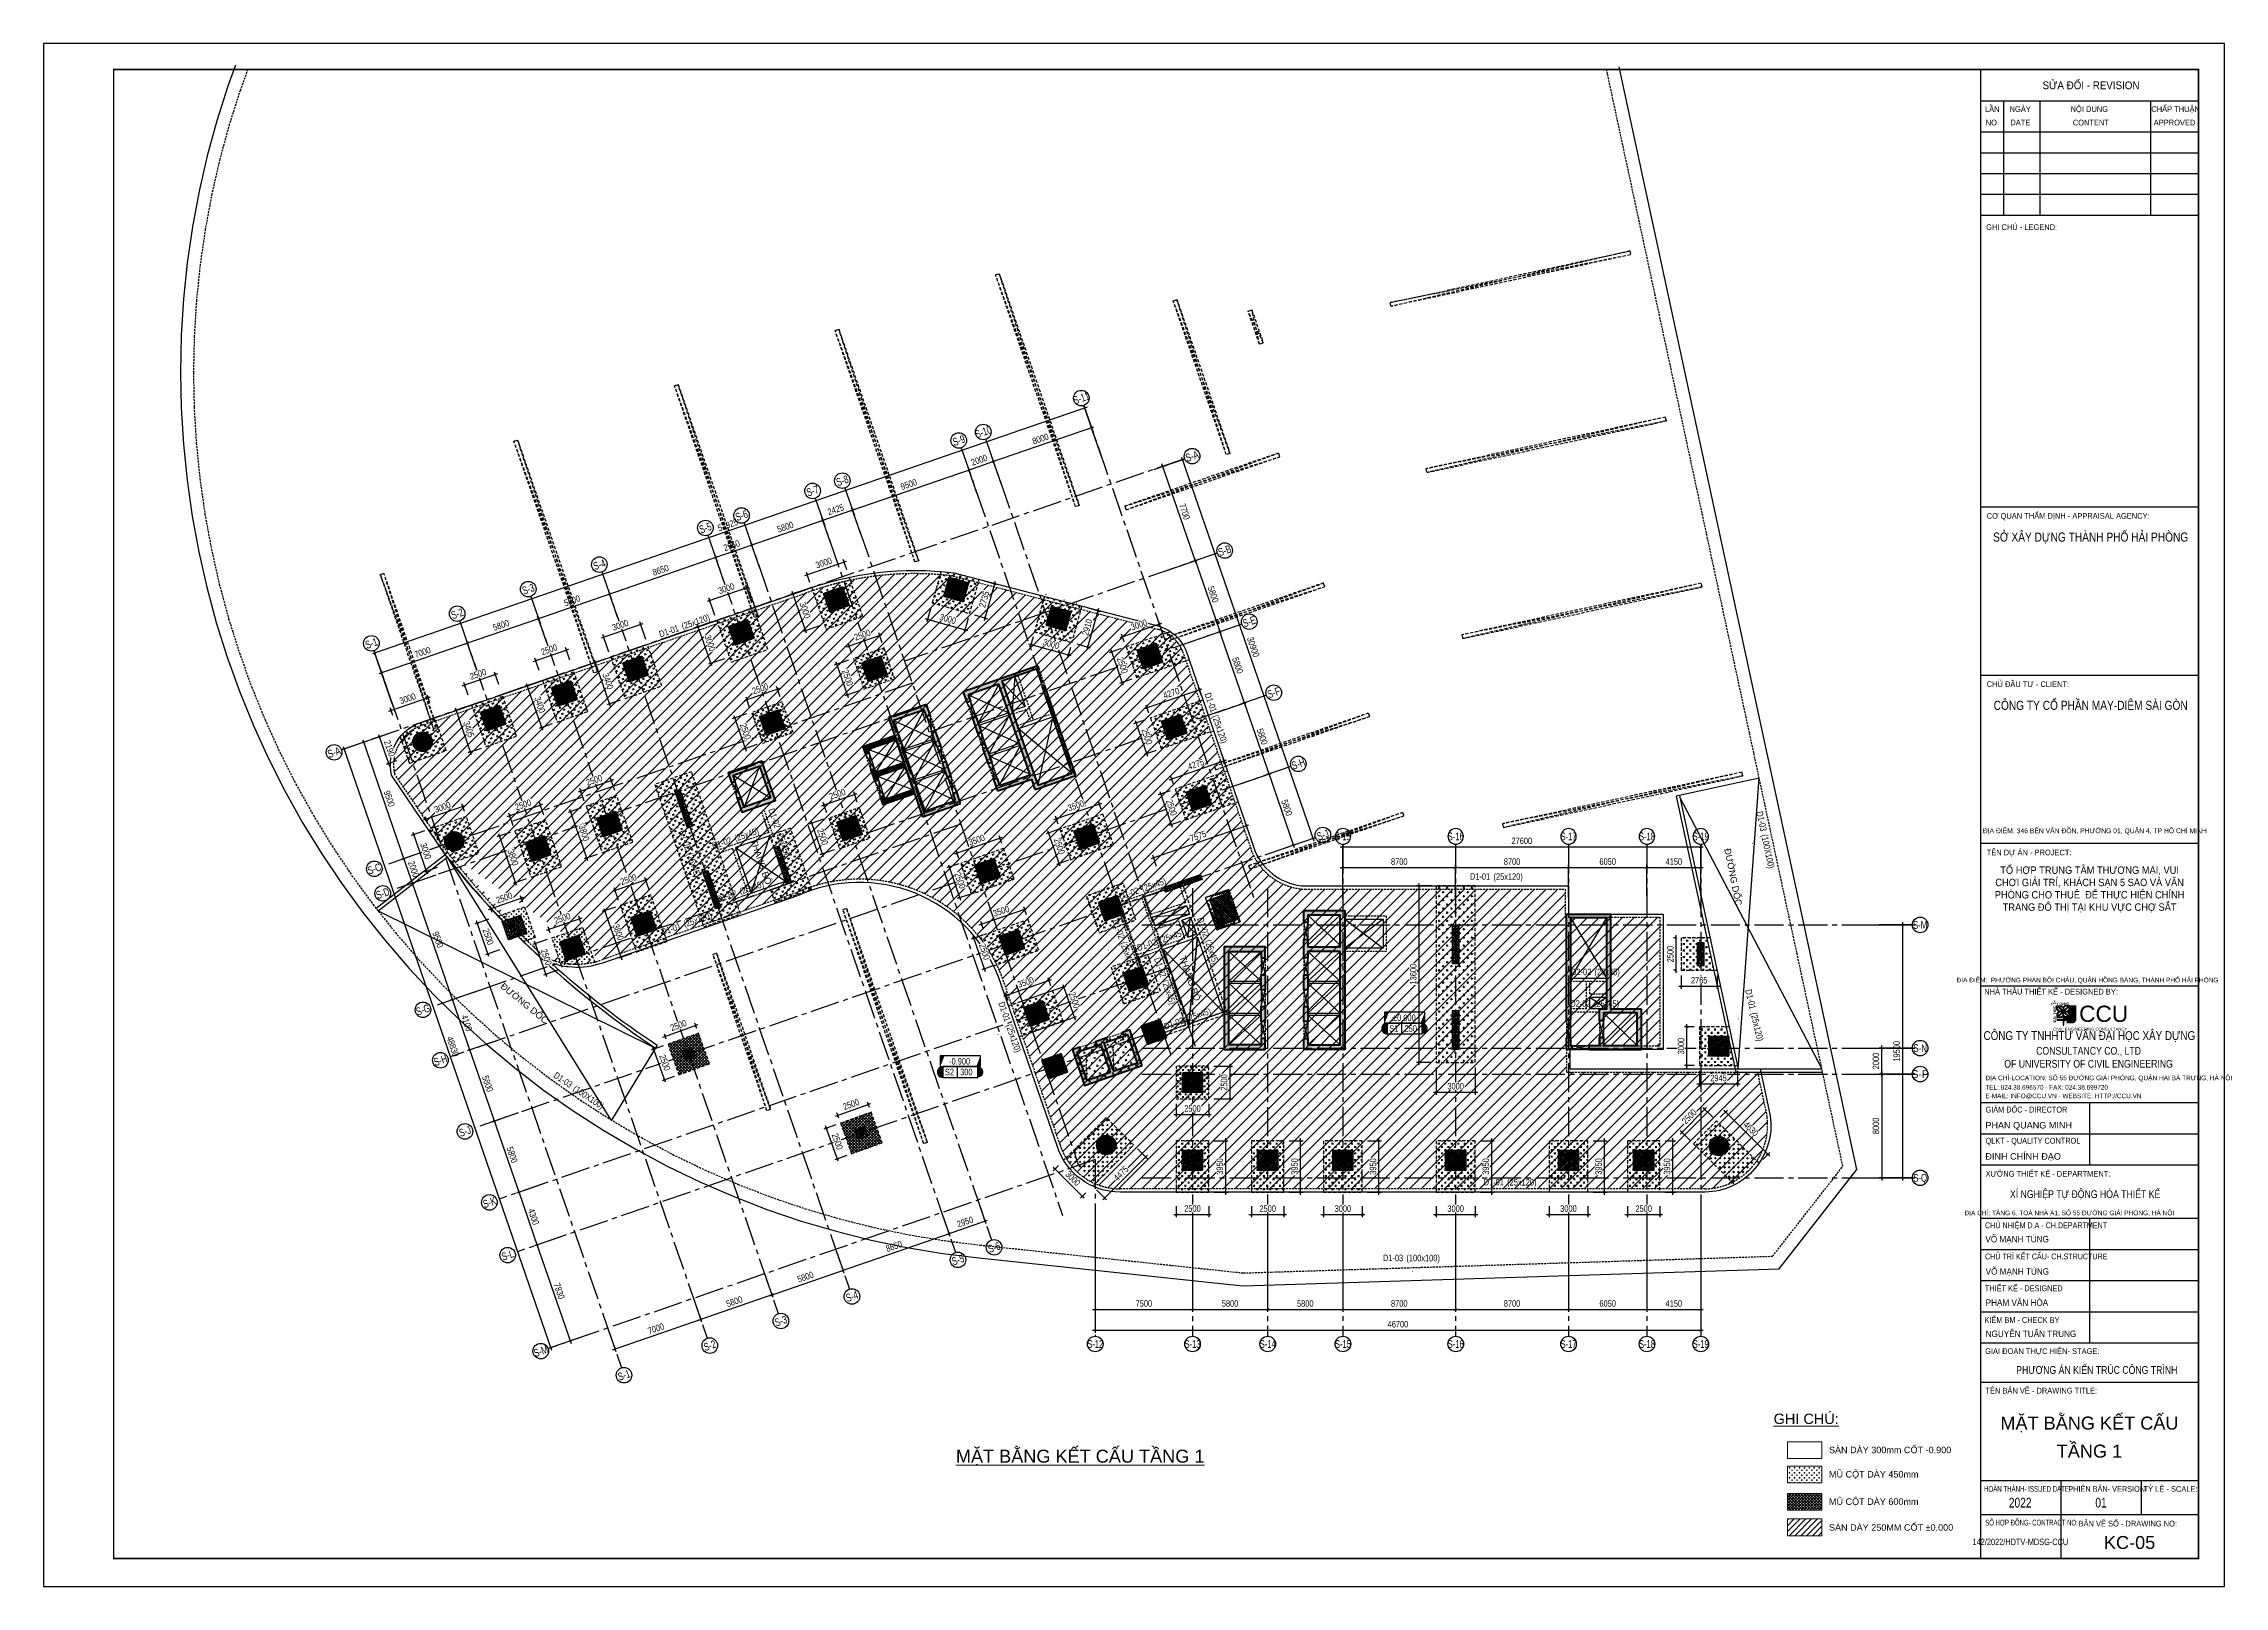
# Model space of a CAD drawing. Header units: millimetres. Extents: x -80883 to 1373228, y -532110 to 182357.
# Drawn here: x 1205028 to 1373228, y -366824 to -247883 of the extents above; entities that cross this region are included whole.
import ezdxf
from ezdxf.enums import TextEntityAlignment as Align

# ---------------------------------------------------------------- set-up
doc = ezdxf.new("R2010")
doc.units = ezdxf.units.MM
doc.header["$LTSCALE"] = 100
doc.header["$PDMODE"] = 32
doc.header["$PDSIZE"] = 2.5
for name, pattern in [('CENTER2', [1.125, 0.75, -0.125, 0.125, -0.125]), ('DASHED', [4.5, 3, -1.5]), ('HIDDEN', [0.375, 0.25, -0.125])]:
    doc.linetypes.add(name, pattern=pattern)
for name, color, linetype, lineweight in [('0-Hatch', 250, 'Continuous', 40), ('ccu12-Tencaukien', 9, 'Continuous', 15), ('KC-Tencaukien', 9, 'Continuous', 15), ('khung', 7, 'Continuous', 60), ('KT-Chu viet', 255, 'Continuous', 20), ('KT-Net cot', 2, 'Continuous', 50), ('KT-Net cot vach', 6, 'Continuous', 50), ('KT-Net thay', 7, 'Continuous', 15), ('ST_MBDV Cot vach 220805$0$Xref_ST_MBDV Cot vach 30.7.2022$0$KT-Net cot vach', 6, 'Continuous', 50), ('TEXT', 7, 'Continuous', 5), ('xref.asix of  podium$0$xref.asix of  podium$0$ST_MBDV Cot vach 220805$0$KT-Net cot vach', 6, 'Continuous', 50), ('Xref_ST_MBDV Cot vach 30.7.2022|Xref_ST_MBDV Cot vach 30.7.2022|Xref_ST_MBDV Cot vach 30.7.2022|Xref_ST_MBDV Cot vach 30.7.2022|ccu12-Tencaukien', 9, 'Continuous', 15)]:
    doc.layers.add(name, color=color, linetype=linetype, lineweight=lineweight)
for name, color, linetype in [('0-khuat', 3, 'HIDDEN'), ('ccu11-Dim', 8, 'Continuous'), ('ccu11-Khuat', 9, 'DASHED'), ('ccu11-Manh', 8, 'Continuous'), ('ccu11-Thay', 7, 'Continuous'), ('ccu12-Chidan', 9, 'Continuous'), ('ccu12-Hatch', 250, 'Continuous'), ('ccu12-Manh', 8, 'Continuous'), ('ccu12-Text', 31, 'Continuous'), ('ccu12-Thay', 7, 'Continuous'), ('ccu12-Truc', 13, 'CENTER2'), ('KC-Betong', 6, 'Continuous'), ('KC2-DIM', 251, 'Continuous'), ('KCS_COLUMN', 2, 'Continuous'), ('KT-Dim', 8, 'Continuous'), ('KT-Hatch', 251, 'Continuous'), ('xref.asix of  podium$0$xref.asix of  podium$0$KT-Hatch', 251, 'Continuous'), ('xref.asix of  podium$0$xref.asix of  podium$0$Xref_ST_MBDV Cot vach 30.7.2022$0$KT-Net cot vach', 6, 'Continuous'), ('Xref.Asix of Basement B2$0$AUDIT_I_220805193045-5', 6, 'Continuous'), ('Xref.Asix of Basement B2$0$Xref.Asix of Basement$0$KT-Net cot vach', 6, 'Continuous'), ('Xref_ST_MBDV Cot vach 30.7.2022$0$KT-Net cot vach', 6, 'Continuous'), ('Xref_ST_MBDV Cot vach 30.7.2022$0$Xref_ST_MBDV Cot vach 30.7.2022|Xref_ST_MBDV Cot vach 30.7.2022|Xref_ST_MBDV Cot vach 30.7.2022|Xref_ST_MBDV Cot vach 30.7.2022|A-CORE-OTLN', 2, 'Continuous'), ('Xref_ST_MBDV Cot vach 30.7.2022|Xref_ST_MBDV Cot vach 30.7.2022|Xref_ST_MBDV Cot vach 30.7.2022|Xref_ST_MBDV Cot vach 30.7.2022|A-GRID-SYM', 50, 'Continuous'), ('Xref_ST_MBDV Cot vach 30.7.2022|Xref_ST_MBDV Cot vach 30.7.2022|Xref_ST_MBDV Cot vach 30.7.2022|Xref_ST_MBDV Cot vach 30.7.2022|KC-Betong', 6, 'Continuous')]:
    doc.layers.add(name, color=color, linetype=linetype)
doc.styles.add('51KHUNG TEN$0$khung ten A1$1$Standard', font='', dxfattribs={"width": 0.9})
doc.styles.add('Arial', font='arial.ttf', dxfattribs={"width": 0.7})
doc.styles.add('Arial Narrow', font='ARIALN.TTF')
doc.styles.add('HBA-Text', font='GOTHIC.TTF')
doc.styles.add('Khung ten KT A2$0$Khung A2$0$Khung A2$0$khung ten A1$1$Standard', font='')
doc.styles.add('SD-T2-B', font='arialbd.ttf')
doc.styles.get('51KHUNG TEN$0$khung ten A1$1$Standard').set_extended_font_data('.VnArialH')
doc.styles.get('Khung ten KT A2$0$Khung A2$0$Khung A2$0$khung ten A1$1$Standard').set_extended_font_data('.VnArialH')
doc.dimstyles.new('ccu12-200', dxfattribs={"dimscale": 200, "dimtxt": 2.5, "dimasz": 1, "dimexe": 1, "dimexo": 2, "dimgap": 1, "dimtad": 1, "dimdec": 0, "dimrnd": 5, "dimdsep": 46, "dimtxsty": 'Arial Narrow', "dimblk": 'ARCHTICK', "dimcen": -1, "dimdle": 1, "dimclrd": 256, "dimclre": 256, "dimclrt": 3, "dimadec": 0, "dimazin": 2, "dimtfac": 0.1, "dimtdec": 0, "dimtmove": 0, "dimatfit": 1, "dimldrblk": 'ARCHTICK', "dimfxl": 1, "dimtvp": 0.833333, "dimtolj": 1, "dimtzin": 12, "dimarcsym": 0})
pattern_1 = [(50, (-550, 3050), (286.904, -25.101), [30, -330]), (355, (-550, 3050), (-55.5, 300.877), [24, -264]), (100.451, (-526.1, 3047.9), (231.404, 275.776), [25.496, -280.457]), (46.184, (-550, 3130), (426.896, -66.208), [45, -495]), (96.636, (-514.43, 3124.5), (373.865, 389.647), [38.244, -420.685]), (351.184, (-550, 3130), (373.865, 389.65), [36, -396]), (21, (-510, 3110), (238.763, -161.048), [30, -330]), (326, (-510, 3110), (97.326, 290.06), [24, -264]), (71.451, (-490.1, 3096.58), (336.09, 129.012), [25.496, -280.457]), (37.5, (-550, 3050), (4.864, 133.1575), [0, -260.8, 0, -268, 0, -265]), (7.5, (-550, 3050), (105.228, 157.7647), [0, -152.8, 0, -254.8, 0, -101]), (327.5, (-639.2, 3050), (213.529, -9.022), [0, -100, 0, -312, 0, -414]), (317.5, (-679.2, 3050), (233.274, 40.042), [0, -130, 0, -207.2, 0, -294]), (45, (-550, 3050), (-120.208, 120.208), []), (45, (-550, 3099), (-120.208, 120.208), [])]
pattern_2 = [(50, (550, -550), (286.904, -25.1), [30, -330]), (355, (550, -550), (-55.5, 300.877), [24, -264]), (100.451, (573.9, -552.1), (231.404, 275.776), [25.496, -280.457]), (46.184, (550, -470), (426.9, -66.21), [45, -495]), (96.636, (585.57, -475.5), (373.87, 389.65), [38.24, -420.69]), (351.184, (550, -470), (373.86, 389.65), [36, -396]), (21, (590, -490), (238.763, -161.048), [30, -330]), (326, (590, -490), (97.326, 290.06), [24, -264]), (71.451, (609.9, -503.42), (336.09, 129.01), [25.496, -280.457]), (37.5, (550, -550), (4.864, 133.1575), [0, -260.8, 0, -268, 0, -265]), (7.5, (550, -550), (105.228, 157.765), [0, -152.8, 0, -254.8, 0, -101]), (327.5, (460.8, -550), (213.529, -9.022), [0, -100, 0, -312, 0, -414]), (317.5, (420.8, -550), (233.274, 40.042), [0, -130, 0, -207.2, 0, -294]), (45, (550, -550), (-120.208, 120.208), []), (45, (550, -501), (-120.208, 120.208), [])]

msp = doc.modelspace()

# ---------------------------------------------------------------- texts
at = {"layer": 'ccu11-Dim', "color": 31, "style": 'Arial'}
for s, p in [('MẶT BẰNG KẾT CẤU', (1362818.2, -354234.7)), ('TẦNG 1', (1362818.2, -356396.7)), ('KC-05', (1365916.2, -363442.3))]:
    msp.add_text(s, height=1000, dxfattribs=at).set_placement(p, align=Align.MIDDLE_CENTER)
at = {"layer": 'ccu12-Tencaukien', "color": 31, "style": 'Arial'}
for s, rotation, p in [('THANG BỘ', 289.047138, (1259536.5, -309318.7)), ('ĐƯỜNG DỐC', 281.403442, (1334654.7, -309981.9, 0.1)), ('THANG BỘ', 289.047138, (1292612.7, -318300.3)), ('ĐƯỜNG DỐC', 320.788265, (1240213.5, -320639.7, 0.1))]:
    msp.add_text(s, height=500, rotation=rotation, dxfattribs=at).set_placement(p)
msp.add_text('%%uGHI CHÚ:', height=800, dxfattribs=at).set_placement((1340976, -354307.3), align=Align.CENTER)
for s, p in [('SÀN DÀY 300mm CỐT -0.900', (1342730.4, -356556.7)), ('MŨ CỘT DÀY 450mm', (1342730.4, -358431.7)), ('MŨ CỘT DÀY 600mm', (1342730.4, -360540.9)), ('SÀN DÀY 250MM CỐT %%P0.000', (1342730.4, -362533))]:
    msp.add_text(s, height=500, dxfattribs=at).set_placement(p)
at = {"layer": 'Xref_ST_MBDV Cot vach 30.7.2022|Xref_ST_MBDV Cot vach 30.7.2022|Xref_ST_MBDV Cot vach 30.7.2022|Xref_ST_MBDV Cot vach 30.7.2022|ccu12-Tencaukien', "color": 31, "style": 'Arial'}
msp.add_text('%%UMẶT BẰNG KẾT CẤU TẦNG 1', height=1000, dxfattribs=at).set_placement((1284975.6, -357287.4), align=Align.CENTER)

# ---------------------------------------------------------------- blocks, each defined once
blk = doc.blocks.new('A$C067E0FED')
at = {"ltscale": 500, "true_color": 0x0e489d}
h = blk.add_hatch(color=154, dxfattribs=at)
h.dxf.hatch_style = 1
h.paths.add_polyline_path([(933, 986), (707, 985), (538, 985), (471, 921), (405, 985), (235, 985), (235, 835), (311, 766), (235, 697), (235, 547), (405, 547), (471, 611), (471, 459), (235, 459), (235, 444), (471, 444), (471, 256), (491, 256), (491, 371, -0.414197), (571, 451), (886, 452, -0.350385), (804, 386), (605, 386), (605, 363), (833, 363, 0.414214), (933, 463)])
h.paths.add_polyline_path([(687, 688), (687, 579), (497, 756), (613, 756)], flags=16)
h.paths.add_polyline_path([(613, 776), (497, 776), (687, 953), (687, 844)], flags=16)
h.paths.add_polyline_path([(671, 567), (546, 567), (481, 629), (481, 743)], flags=16)
h.paths.add_polyline_path([(481, 789), (481, 903), (546, 965), (671, 965)], flags=16)
h.paths.add_polyline_path([(461, 629), (397, 567), (271, 567), (461, 743)], flags=16)
h.paths.add_polyline_path([(461, 789), (271, 965), (397, 965), (461, 903)], flags=16)
h.paths.add_polyline_path([(446, 756), (255, 579), (255, 688), (329, 756)], flags=16)
h.paths.add_polyline_path([(446, 776), (329, 776), (255, 844), (255, 953)], flags=16)
at = {"color": 154, "ltscale": 500, "true_color": 0x0e489d}
blk.add_line((707, 985), (933, 986), dxfattribs=at)
for points in [[(235, 835), (235, 985), (405, 985), (471, 921)], [(311, 766), (235, 835)], [(329, 776), (255, 844), (255, 953), (446, 776)], [(461, 903), (461, 789), (271, 965), (397, 965), (461, 903)], [(707, 985), (538, 985), (471, 921)], [(481, 903), (481, 789), (671, 965), (546, 965), (481, 903)], [(613, 776), (687, 844), (687, 953), (497, 776)], [(311, 766), (235, 697)], [(235, 697), (235, 547)], [(235, 697), (235, 547), (405, 547), (471, 611)], [(471, 459), (235, 459), (235, 444), (471, 444)], [(329, 756), (255, 688), (255, 579), (446, 756)], [(461, 629), (461, 743), (271, 567), (397, 567), (461, 629)], [(329, 776), (446, 776)], [(446, 756), (329, 756)], [(471, 611), (471, 459)], [(471, 444), (471, 256)], [(481, 629), (481, 743), (671, 567), (546, 567), (481, 629)], [(497, 776), (613, 776)], [(613, 756), (687, 688), (687, 579), (497, 756)], [(613, 756), (497, 756)]]:
    blk.add_lwpolyline(points, dxfattribs=at)
for points in [[(804, 386), (605, 386), (605, 363), (833, 363, 0.414214), (933, 463), (933, 986)], [(471, 256), (491, 256), (491, 371, -0.414214), (571, 451), (886, 452)]]:
    blk.add_lwpolyline(points, format="xyb", dxfattribs=at)
blk.add_arc((804, 470), 84.2, 270.14318, 347.38186, dxfattribs=at)
at = {"color": 154, "ltscale": 500, "true_color": 0x0e489d, "attachment_point": 1, "style": 'Khung ten KT A2$0$Khung A2$0$Khung A2$0$khung ten A1$1$Standard'}
for s, width, insert, char_height in [('{\\fArial|b1|i0|c0|p34;X}', 3266, (2, 1101), 85), ('{\\fArial|b1|i0|c0|p34;Â  }', 3266, (96, 1148), 105), ('{\\fArial|b1|i0|c0|p34;Y DỰNG}', 3266, (211, 1101), 85), ('CCU', 237, (1060, 986), 602.6), ('CIVIL ENGINEERING CONSULTANCY', 3266, (93, 170), 112)]:
    blk.add_mtext_dynamic_manual_height_columns(s, width=width, gutter_width=17.5, heights=[0], dxfattribs=dict(at, insert=insert, char_height=char_height))
at = {"color": 154, "ltscale": 500, "true_color": 0x0e489d, "insert": (98, 363), "char_height": 100, "attachment_point": 1, "rotation": 90, "style": 'Khung ten KT A2$0$Khung A2$0$Khung A2$0$khung ten A1$1$Standard'}
blk.add_mtext_dynamic_manual_height_columns('{\\fArial|b1|i0|c0|p34;ĐẠI  HỌC }', width=3266, gutter_width=17.5, heights=[0], dxfattribs=at)
blk = doc.blocks.new('Khung ten_A1', base_point=(-3406704, 253379))
for p, q in [((74690, 58471), (74690, 1072)), ((74690, 58471), (74690, 1072)), ((74690, 57269), (83100, 57269)), ((74690, 57269), (83100, 57269)), ((75591, 52864), (75591, 57269)), ((75591, 52864), (75591, 57269)), ((76993, 52864), (76993, 57269)), ((76993, 52864), (76993, 57269)), ((81264, 52864), (81264, 57269)), ((74690, 56068), (83100, 56068)), ((74690, 56068), (83100, 56068)), ((74690, 55267), (83100, 55267)), ((74690, 55267), (83100, 55267)), ((74690, 54466), (83100, 54466)), ((74690, 54466), (83100, 54466)), ((74690, 53665), (83100, 53665)), ((74690, 53665), (83100, 53665)), ((74690, 52864), (83100, 52864)), ((74690, 52864), (83100, 52864)), ((74690, 41617), (83100, 41617)), ((74690, 35130), (83100, 35130)), ((74690, 28643), (83100, 28643)), ((74690, 23153), (83100, 23153)), ((74690, 18647), (83100, 18647)), ((78895, 18647), (78895, 16244)), ((74690, 17446), (83100, 17446)), ((74690, 17446), (83100, 17446)), ((74690, 16244), (83100, 16244)), ((74690, 16244), (83100, 16244)), ((74690, 16244), (83100, 16244)), ((74690, 16244), (83100, 16244)), ((74690, 16244), (83100, 16244)), ((74690, 16244), (83100, 16244)), ((74690, 14188), (83100, 14188)), ((74690, 14188), (83100, 14188)), ((78895, 14188), (78895, 9382)), ((74690, 12986), (83100, 12986)), ((74690, 11785), (83100, 11785)), ((74690, 11785), (83100, 11785)), ((74690, 11785), (83100, 11785)), ((74690, 11785), (83100, 11785)), ((74690, 10583), (83100, 10583)), ((74690, 10583), (83100, 10583)), ((74690, 9382), (83100, 9382)), ((74690, 9382), (83100, 9382)), ((74690, 7866), (83100, 7866)), ((74690, 7866), (83100, 7866)), ((74690, 7866), (83100, 7866)), ((74690, 4075), (83100, 4075)), ((74690, 4075), (83100, 4075)), ((77788, 4075), (77788, 1072)), ((80892, 4075), (80892, 2774)), ((74690, 2774), (83100, 2774)), ((74690, 2774), (83100, 2774))]:
    blk.add_line(p, q)
at = {"layer": 'Defpoints', "color": 1}
blk.add_lwpolyline([(84100, 0), (84100, 59471), (0, 59471), (0, 0)], close=True, dxfattribs=at)
at = {"layer": 'KT-Net thay', "const_width": 60}
blk.add_lwpolyline([(2700, 1071), (83100, 1071), (83100, 58471), (2700, 58471)], close=True, dxfattribs=at)
at = {"color": 1, "xscale": 1.038034279163195, "yscale": 1.038034279163195, "zscale": 1.038034279163195}
blk.add_blockref('A$C067E0FED', (77398, 21362), dxfattribs=at)
at = {"color": 2, "style": '51KHUNG TEN$0$khung ten A1$1$Standard'}
for s, height, width, p in [('c¬ quan thÈm ®Þnh - appraisal agency:', 220.26, 0.9, (74934, 41154)), ('chñ ®Çu t\xad - client:', 220.26, 0.9, (74934, 34667)), ('Tªn dù ¸n - project:', 220.26, 0.9, (74934, 28180)), ('nhµ thÇu thiÕt kÕ - designed by:', 220.26, 0.9, (74839, 22815)), ('®Þa chØ-LOCATION: sè 55 ®\xadêng gi¶i phãng, quËn hai bµ tr\xadng, hµ néi', 180, 0.8, (74883, 19509)), ('TEL: 024.38.696570 - FAX: 024.38.699720', 180, 0.9, (74883, 19148)), ('gi¸m ®èc - director ', 225.27, 0.75, (74889, 18266)), ('E-MAIL: INFO@CCU.VN - WEBSITE: HTTP://CCU.VN', 180, 0.9, (74883, 18815)), ('QLKT - quality control', 225.27, 0.75, (74889, 17065)), ('x¦ëng thiÕt kÕ - department:', 220.26, 0.9, (74889, 15793)), ('Chñ nhiÖm d.a - ch.department', 225.27, 0.7, (74870, 13806)), ('Chñ tr× KÕT CÊU- ch.STRUCTURE', 225.27, 0.7, (74870, 12605)), ('ThiÕt kÕ - designed', 225.27, 0.75, (74865, 11378)), ('KiÓm BM - check by', 225.27, 0.75, (74850, 10155)), ('giai ®o¹n thùc hiÖn- stage:', 220.26, 0.9, (74875, 8957)), ('tªn b¶n vÏ - drawing title:', 220.26, 0.9, (74884, 7434)), ('Hoµn thµnh- issued date : ', 225.27, 0.6, (74832, 3644)), ('phiªn b¶n- version:', 220.26, 0.8, (78082, 3644)), ('01', 375.4, 0.75, (79124, 3038)), ('tû lÖ - scale:', 220.26, 0.9, (80983, 3644)), ('sè hîp ®ång- CONTRACT NO:', 220.26, 0.6, (74878, 2347)), ('B¶n vÏ sè - drawing no:', 220.26, 0.9, (78478, 2308))]:
    blk.add_text(s, height=height, dxfattribs=dict(at, width=width)).set_placement(p)
at = {"style": '51KHUNG TEN$0$khung ten A1$1$Standard'}
for s, p in [('phan quang minh', (74883, 17650)), ('§INH CHÝNH §¹O', (74883, 16449))]:
    blk.add_text(s, height=250.3, dxfattribs=at).set_placement(p)
at = {"color": 2, "style": '51KHUNG TEN$0$khung ten A1$1$Standard', "width": 0.8}
blk.add_text('xÝ nghiÖp tù ®éng hãa thiÕt kÕ', height=300, dxfattribs=at).set_placement((78730, 15119), align=Align.MIDDLE_CENTER)
at = {"color": 2, "style": '51KHUNG TEN$0$khung ten A1$1$Standard'}
for s, height, width, p in [('®Þa chØ: tÇng 6, toµ nhµ a1, sè 55 ®\xadêng gi¶i phãng, hµ néi', 180.21, 0.8, (78122, 14305)), ('2022', 375.4, 0.75, (76226, 3038)), ('142/2022/hdtv-mdsg-ccu', 250, 0.65, (76233, 1589))]:
    blk.add_text(s, height=height, dxfattribs=dict(at, width=width)).set_placement(p, align=Align.CENTER)
at = {"style": '51KHUNG TEN$0$khung ten A1$1$Standard'}
for s, height, width, p in [('vâ m¹nh tïng', 250.3, 0.9, (74883, 13259)), ('vâ m¹nh tïng', 250.3, 0.9, (74893, 12014)), ('nguyÔn TUÊN TRUNG', 250.3, 0.9, (74893, 9611)), ('PH¦¥NG ¸N KIÕN TRóC C¤NG TR×NH', 300, 0.8, (76071, 8192))]:
    blk.add_text(s, height=height, dxfattribs=dict(at, width=width)).set_placement(p)
at = {"color": 1, "style": '51KHUNG TEN$0$khung ten A1$1$Standard', "width": 0.9}
blk.add_text('PH¹M V¡N HßA', height=250.3, dxfattribs=at).set_placement((74893, 10812))
at = {"insert": (74784, 29223), "char_height": 190, "width": 8315.79, "attachment_point": 1, "style": '51KHUNG TEN$0$khung ten A1$1$Standard'}
blk.add_mtext('§ÞA ®iÓm: 346 BÕN V¢N §åN, PH¦êNG 01, QUËN 4, TP Hå CHÝ MINH', dxfattribs=at)
at = {"color": 2, "insert": (78895, 21402), "char_height": 340, "width": 8410, "attachment_point": 2, "style": '51KHUNG TEN$0$khung ten A1$1$Standard'}
blk.add_mtext('{\\W0.8;c«ng ty Tnhht\xad vÊn ®¹i häc x©y dùng\\W1; }', dxfattribs=at)
at = {"color": 4, "insert": (78862, 20794), "char_height": 300, "width": 10208.61, "attachment_point": 2, "style": '51KHUNG TEN$0$khung ten A1$1$Standard'}
blk.add_mtext('{\\W0.8;CONSULTANCY CO., LTD \\POF UNIVERSITY OF CIVIL ENGINEERING}', dxfattribs=at)
at = {"layer": 'khung', "style": 'Arial', "width": 0.8}
blk.add_text('ĐỊA ĐIỂM:  PHƯỜNG PHAN BỘI CHÂU, QUẬN HỒNG BÀNG, THÀNH PHỐ HẢI PHÒNG', height=180, dxfattribs=at).set_placement((78822, 23282), align=Align.CENTER)
at = {"layer": 'KT-Chu viet', "color": 2, "style": '51KHUNG TEN$0$khung ten A1$1$Standard', "width": 0.9}
for s, height, p in [('söa ®æi - revision', 300, (77088, 57714)), ('LÇn', 220.3, (74868, 56838)), ('ngµy', 220.3, (75818, 56838)), ('Néi dung', 220.3, (78171, 56838)), ('chÊp thuËn', 220.3, (81283, 56838)), ('Ghi chó - legend:', 220.26, (74914, 52285))]:
    blk.add_text(s, height=height, dxfattribs=at).set_placement(p)
at = {"layer": 'KT-Chu viet', "color": 4, "style": '51KHUNG TEN$0$khung ten A1$1$Standard', "width": 0.9}
for s, p in [('no.', (74896, 56317)), ('date', (75847, 56321)), (' content', (78173, 56317)), ('approved', (81377, 56317))]:
    blk.add_text(s, height=220.3, dxfattribs=at).set_placement(p)
at = {"layer": 'KT-Chu viet', "style": '51KHUNG TEN$0$khung ten A1$1$Standard', "width": 0.8}
for s, p in [('së x©y dùng thµnh phè h¶i phßng', (78944, 40274)), ('C¤NG TY cæ phÇn may-diªm sµI gßn', (78944, 33787))]:
    blk.add_text(s, height=350.42, dxfattribs=at).set_placement(p, align=Align.CENTER)
at = {"layer": 'TEXT', "color": 7, "insert": (78903, 26866), "char_height": 285, "attachment_point": 5, "style": 'SD-T2-B'}
blk.add_mtext_dynamic_manual_height_columns('{\\fArial|b0|i0|c0|p34;\\W0.9;TỔ HỢP TRUNG TÂM THƯƠNG MẠI, VUI CHƠI GIẢI TRÍ, KHÁCH SẠN 5 SAO VÀ VĂN PHÒNG CHO THUÊ  ĐỂ THỰC HIỆN CHỈNH TRANG ĐÔ THỊ TẠI KHU VỰC CHỢ SẮT}', width=7866.82, gutter_width=100, heights=[0], dxfattribs=at)
blk = doc.blocks.new('MC3000X3000')
at = {"layer": '0-Hatch', "ltscale": 2}
h = blk.add_hatch(dxfattribs=at)
h.set_pattern_fill('CROSS', color=256, scale=1000, style=0)
h.set_pattern_definition([(360, (0, -5e-10), (250, 250), [125, -375]), (90, (62.5, -62.5), (-250, 250), [125, -375])])
h.paths.add_polyline_path([(7876789, 1547059), (7876789, 1550059), (7873789, 1550059), (7873789, 1547059)])
at = {"layer": '0-khuat', "ltscale": 10}
blk.add_lwpolyline([(7873789, 1547059), (7876789, 1547059), (7876789, 1550059), (7873789, 1550059)], close=True, dxfattribs=at)
blk = doc.blocks.new('MBKC-T1-PN')
at = {"layer": '0-Hatch', "ltscale": 2}
h = blk.add_hatch(dxfattribs=at)
h.set_pattern_fill('CROSS', color=256, scale=1000, angle=164.22122, style=0)
h.set_pattern_definition([(164.2212204, (8042435.5, -640495.13), (-308.5606566, -172.598729), [125, -375]), (254.2212204, (8042392.34, -640418), (172.598729, -308.5606566), [125, -375])])
edge = h.paths.add_edge_path()
edge.add_line((44586, 11558), (42639, 12064))
edge.add_arc((39597, -12165), 24419, 82.84309, 85.1962)
edge.add_line((41642, 12168), (40956, 9741))
edge.add_line((40956, 9741), (43843, 8925))
edge.add_line((43843, 8925), (44586, 11558))
h = blk.add_hatch(dxfattribs=at)
h.set_pattern_fill('CROSS', color=256, scale=1000, angle=109.04714, style=0)
h.set_pattern_definition([(109.047138, (4067550.99, -6929127.17), (-317.899085, 154.726118), [125, -375]), (199.047138, (4067589.67, -6929047.7), (-154.726118, -317.899085), [125, -375])])
edge = h.paths.add_edge_path()
edge.add_arc((39731, -12543), 24419, 101.89547, 108.95297)
edge.add_line((31800, 10552), (32778, 7720))
edge.add_line((32778, 7720), (35614, 8699))
edge.add_line((35614, 8699), (34698, 11352))
h = blk.add_hatch(dxfattribs=at)
h.set_pattern_fill('CROSS', color=256, scale=1000, angle=164.22122, style=0)
h.set_pattern_definition([(164.2212204, (8050326.37, -642724.87), (-308.5606566, -172.598729), [125, -375]), (254.2212204, (8050283.22, -642647.73), (172.598729, -308.5606566), [125, -375])])
h.paths.add_polyline_path([(49662, 10398), (48846, 7511), (51733, 6695), (52549, 9582)])
h = blk.add_hatch(dxfattribs=at)
h.set_pattern_fill('CROSS', color=256, scale=1000, angle=109.04714, style=0)
h.set_pattern_definition([(109.047138, (4060094.96, -6931287.1), (-317.899085, 154.726118), [125, -375]), (199.047138, (4060133.64, -6931207.63), (-154.726118, -317.899085), [125, -375])])
h.paths.add_polyline_path([(27179, 9374), (24343, 8395), (25453, 5182), (28288, 6161)])
h = blk.add_hatch(dxfattribs=at)
h.set_pattern_fill('CROSS', color=256, scale=1000, angle=109.04714, style=0)
h.set_pattern_definition([(109.047138, (4091593.95, -6933084.67), (-317.899085, 154.726118), [125, -375]), (199.047138, (4091632.63, -6933005.2), (-154.726118, -317.899085), [125, -375])])
h.paths.add_polyline_path([(59052, 7427), (55911, 6357), (56727, 3994), (60529, 5294)])
h = blk.add_hatch(dxfattribs=at)
h.set_pattern_fill('CROSS', color=256, scale=1000, angle=109.04714, style=0)
h.set_pattern_definition([(109.047138, (4051915.75, -6934102.04), (-317.899085, 154.726118), [125, -375]), (199.047138, (4051954.43, -6934022.56), (-154.726118, -317.899085), [125, -375])])
h.paths.add_polyline_path([(19000, 6560), (16164, 5581), (17273, 2367), (20109, 3346)])
h = blk.add_hatch(dxfattribs=at)
h.set_pattern_fill('CROSS', color=256, scale=1000, angle=109.04714, style=0)
h.set_pattern_definition([(109.047138, (4046433.3, -6935994.84), (-317.899085, 154.726118), [125, -375]), (199.047138, (4046471.98, -6935915.37), (-154.726118, -317.899085), [125, -375])])
h.paths.add_polyline_path([(13281, 4585), (10917, 3770), (12027, 555), (14390, 1371)])
h = blk.add_hatch(dxfattribs=at)
h.set_pattern_fill('CROSS', color=256, scale=1000, angle=109.04714, style=0)
h.set_pattern_definition([(109.047138, (4040950.84, -6937887.65), (-317.899085, 154.726118), [125, -375]), (199.047138, (4040989.52, -6937808.17), (-154.726118, -317.899085), [125, -375])])
h.paths.add_polyline_path([(7798, 2695), (5434, 1880), (6545, -1337), (8908, -521)])
h = blk.add_hatch(dxfattribs=at)
h.set_pattern_fill('CROSS', color=256, scale=1000, angle=109.04714, style=0)
h.set_pattern_definition([(109.047138, (4093486.75, -6938567.12), (-317.899085, 154.726118), [125, -375]), (199.047138, (4093525.43, -6938487.64), (-154.726118, -317.899085), [125, -375])])
h.paths.add_polyline_path([(61608, 2175), (57804, 875), (58620, -1488), (62424, -188)])
h = blk.add_hatch(dxfattribs=at)
h.set_pattern_fill('CROSS', color=256, scale=1000, angle=109.04714, style=0)
h.set_pattern_definition([(109.047138, (4035251.03, -6938997.68), (-317.899085, 154.726118), [125, -375]), (199.047138, (4035289.71, -6938918.2), (-154.726118, -317.899085), [125, -375])])
edge = h.paths.add_edge_path()
edge.add_arc((2629, -2740), 3460, 105.6293, 141.19345)
edge.add_line((-67, -572), (641, -2624))
edge.add_line((641, -2624), (3477, -1644))
edge.add_line((3477, -1644), (2598, 902))
edge.add_line((2598, 902), (1697, 591))
h = blk.add_hatch(dxfattribs=at)
h.set_pattern_fill('CROSS', color=256, scale=1000, angle=109.04714, style=0)
h.set_pattern_definition([(109.047138, (4055636.1, -6944877.9), (-317.899085, 154.726118), [125, -375]), (199.047138, (4055674.77, -6944798.42), (-154.726118, -317.899085), [125, -375])])
h.paths.add_polyline_path([(19558, -4250), (23343, -15215), (26179, -14236), (22394, -3271)])
h = blk.add_hatch(dxfattribs=at)
h.set_pattern_fill('CROSS', color=256, scale=1000, angle=109.04714, style=0)
h.set_pattern_definition([(109.047138, (4095379.56, -6944049.57), (-317.899085, 154.726118), [125, -375]), (199.047138, (4095418.24, -6943970.1), (-154.726118, -317.899085), [125, -375])])
h.paths.add_polyline_path([(63505, -3306), (59697, -4608), (60513, -6971), (64321, -5670)])
h = blk.add_hatch(dxfattribs=at)
h.set_pattern_fill('CROSS', color=256, scale=1000, angle=109.04714, style=0)
h.set_pattern_definition([(109.047138, (4037942.22, -6947378.25), (-317.899085, 154.726118), [125, -375]), (199.047138, (4037980.9, -6947298.78), (-154.726118, -317.899085), [125, -375])])
edge = h.paths.add_edge_path()
edge.add_line((2306, -8030), (3403, -9650))
edge.add_arc((51601, 27498), 60853, 217.62261, 218.37655)
edge.add_line((3896, -10281), (6005, -9552))
edge.add_line((6005, -9552), (5026, -6717))
edge.add_line((5026, -6717), (2190, -7696))
edge.add_line((2190, -7696), (2306, -8030))
h = blk.add_hatch(dxfattribs=at)
h.set_pattern_fill('CROSS', color=256, scale=1000, angle=109.04714, style=0)
h.set_pattern_definition([(109.047138, (4049908.88, -6946061.76), (-317.899085, 154.726118), [125, -375]), (199.047138, (4049947.56, -6945982.29), (-154.726118, -317.899085), [125, -375])])
h.paths.add_polyline_path([(14263, -5920), (15503, -9511), (17866, -8696), (16626, -5104)])
h = blk.add_hatch(dxfattribs=at)
h.set_pattern_fill('CROSS', color=256, scale=1000, angle=109.04714, style=0)
h.set_pattern_definition([(109.047138, (4086722.57, -6947051.98), (-317.899085, 154.726118), [125, -375]), (199.047138, (4086761.25, -6946972.5), (-154.726118, -317.899085), [125, -375])])
h.paths.add_polyline_path([(54124, -6545), (50816, -7687), (51632, -10050), (54940, -8908)])
h = blk.add_hatch(dxfattribs=at)
h.set_pattern_fill('CROSS', color=256, scale=1000, angle=109.04714, style=0)
h.set_pattern_definition([(109.047138, (4044426.43, -6947954.57), (-317.899085, 154.726118), [125, -375]), (199.047138, (4044465.1, -6947875.1), (-154.726118, -317.899085), [125, -375])])
h.paths.add_polyline_path([(8780, -7812), (10020, -11404), (12383, -10588), (11143, -6996)])
h = blk.add_hatch(dxfattribs=at)
h.set_pattern_fill('CROSS', color=256, scale=1000, angle=109.04714, style=0)
h.set_pattern_definition([(109.047138, (4063272.43, -6949223.74), (-317.899085, 154.726118), [125, -375]), (199.047138, (4063311.1, -6949144.26), (-154.726118, -317.899085), [125, -375])])
h.paths.add_polyline_path([(29728, -11953), (28499, -12377), (28826, -13322), (31662, -12343), (30030, -7617), (28423, -8172)])
h = blk.add_hatch(dxfattribs=at)
h.set_pattern_fill('CROSS', color=256, scale=1000, angle=109.04714, style=0)
h.set_pattern_definition([(109.047138, (4079066.04, -6949695.38), (-317.899085, 154.726118), [125, -375]), (199.047138, (4079104.72, -6949615.9), (-154.726118, -317.899085), [125, -375])])
h.paths.add_polyline_path([(46468, -9189), (43159, -10331), (43975, -12694), (47284, -11552)])
h = blk.add_hatch(dxfattribs=at)
h.set_pattern_fill('CROSS', color=256, scale=1000, angle=109.04714, style=0)
h.set_pattern_definition([(109.047138, (4052552.28, -6953718.3), (-317.899085, 154.726118), [125, -375]), (199.047138, (4052590.96, -6953638.81), (-154.726118, -317.899085), [125, -375])])
h.paths.add_polyline_path([(16906, -13576), (18146, -17168), (20509, -16352), (19269, -12760)])
h = blk.add_hatch(dxfattribs=at)
h.set_pattern_fill('CROSS', color=256, scale=1000, angle=109.04714, style=0)
h.set_pattern_definition([(109.047138, (4080958.84, -6955177.83), (-317.899085, 154.726118), [125, -375]), (199.047138, (4080997.53, -6955098.36), (-154.726118, -317.899085), [125, -375])])
h.paths.add_polyline_path([(48361, -14671), (44564, -15982), (45942, -18151), (49176, -17034)])
h = blk.add_hatch(dxfattribs=at)
h.set_pattern_fill('CROSS', color=256, scale=1000, angle=90, style=0)
h.set_pattern_definition([(90, (1648795.8, -7892615.62), (-250, 250), [125, -375]), (180, (1648858.3, -7892553.12), (-250, -250), [125, -375])])
h.paths.add_polyline_path([(101244, -18577), (100705, -16077), (98737, -16077), (98737, -18577)])
h = blk.add_hatch(dxfattribs=at)
h.set_pattern_fill('CROSS', color=256, scale=1000, angle=109.04714, style=0)
h.set_pattern_definition([(109.047138, (4082851.65, -6960660.28), (-317.899085, 154.726118), [125, -375]), (199.047138, (4082890.33, -6960580.8), (-154.726118, -317.899085), [125, -375])])
h.paths.add_polyline_path([(47096, -21244), (47913, -23606), (51069, -22517), (50253, -20153)])
h = blk.add_hatch(dxfattribs=at)
h.set_pattern_fill('CROSS', color=256, scale=1000, angle=90, style=0)
h.set_pattern_definition([(90, (1650195.8, -7899715.62), (-250, 250), [125, -375]), (180, (1650258.3, -7899653.12), (-250, -250), [125, -375])])
h.paths.add_polyline_path([(102828, -25927), (102181, -22927), (100137, -22927), (100137, -25927)])
h = blk.add_hatch(dxfattribs=at)
h.set_pattern_fill('CROSS', color=256, scale=1000, angle=135, style=0)
h.set_pattern_definition([(135, (6718055.86, -4505725.44), (-353.5533906, 6e-14), [125, -375]), (225, (6718055.86, -4505637.05), (-6e-14, -353.5533906), [125, -375])])
h.paths.add_polyline_path([(54389, -29930), (51279, -33040), (53537, -35025), (56510, -32052)])
h = blk.add_hatch(dxfattribs=at)
h.set_pattern_fill('CROSS', color=256, scale=1000, angle=135, style=0)
h.set_pattern_definition([(135, (6765303.63, -4505800.3), (-353.5533906, -9e-14), [125, -375]), (225, (6765303.63, -4505711.91), (6e-14, -353.5533906), [125, -375])])
edge = h.paths.add_edge_path()
edge.add_arc((100504, -30535), 4892, 296.23103, 325.91039)
edge.add_line((104555, -33277), (101460, -30182))
edge.add_line((101460, -30182), (99692, -31950))
edge.add_line((99692, -31950), (102666, -34924))
h = blk.add_hatch(dxfattribs=at)
h.set_pattern_fill('CROSS', color=256, scale=1000, angle=90, style=0)
h.set_pattern_definition([(90, (1609595.8, -7908515.62), (-250, 250), [125, -375]), (180, (1609658.3, -7908453.12), (-250, -250), [125, -375])])
h.paths.add_polyline_path([(62287, -31727), (59787, -31727), (59787, -35677), (62287, -35677)])
h = blk.add_hatch(dxfattribs=at)
h.set_pattern_fill('CROSS', color=256, scale=1000, angle=90, style=0)
h.set_pattern_definition([(90, (1615395.8, -7908515.62), (-250, 250), [125, -375]), (180, (1615458.3, -7908453.12), (-250, -250), [125, -375])])
h.paths.add_polyline_path([(68087, -31727), (65587, -31727), (65587, -35677), (68087, -35677)])
h = blk.add_hatch(dxfattribs=at)
h.set_pattern_fill('CROSS', color=256, scale=1000, angle=90, style=0)
h.set_pattern_definition([(90, (1621195.8, -7908515.62), (-250, 250), [125, -375]), (180, (1621258.3, -7908453.12), (-250, -250), [125, -375])])
h.paths.add_polyline_path([(74137, -31727), (71137, -31727), (71137, -35677), (74137, -35677)])
h = blk.add_hatch(dxfattribs=at)
h.set_pattern_fill('CROSS', color=256, scale=1000, angle=90, style=0)
h.set_pattern_definition([(90, (1629895.8, -7908515.62), (-250, 250), [125, -375]), (180, (1629958.3, -7908453.12), (-250, -250), [125, -375])])
h.paths.add_polyline_path([(82837, -31727), (79837, -31727), (79837, -35677), (82837, -35677)])
h = blk.add_hatch(dxfattribs=at)
h.set_pattern_fill('CROSS', color=256, scale=1000, angle=90, style=0)
h.set_pattern_definition([(90, (1638595.8, -7908515.62), (-250, 250), [125, -375]), (180, (1638658.3, -7908453.12), (-250, -250), [125, -375])])
h.paths.add_polyline_path([(91537, -31727), (88537, -31727), (88537, -35427), (91537, -35427)])
h = blk.add_hatch(dxfattribs=at)
h.set_pattern_fill('CROSS', color=256, scale=1000, angle=90, style=0)
h.set_pattern_definition([(90, (1644395.8, -7908515.62), (-250, 250), [125, -375]), (180, (1644458.3, -7908453.12), (-250, -250), [125, -375])])
h.paths.add_polyline_path([(94587, -35427), (97087, -35427), (97087, -31727), (94587, -31727)])
at = {"layer": 'ccu12-Hatch', "ltscale": 0.5}
h = blk.add_hatch(dxfattribs=at)
h.set_pattern_fill('ANSI31', color=256, scale=200)
h.set_pattern_definition([(45, (-1232600.9, 300749.45), (-449.0128, 449.0128), [])])
edge = h.paths.add_edge_path()
edge.add_arc((39597, -12165), 24169, 82.88138, 110.35194, ccw=False)
edge.add_line((42592, 11818), (58407, 7707))
edge.add_arc((57567, 4896), 2934, 22.3683, 73.36347, ccw=False)
edge.add_line((60280, 6013), (65645, -9495))
edge.add_arc((69912, -7701), 4629, 202.80948, 267.84614)
edge.add_line((69738, -12327), (89787, -12327))
edge.add_line((89787, -12327), (89787, -14487))
edge.add_line((89787, -14487), (90835, -14487))
edge.add_line((90835, -14487), (90835, -14487))
edge.add_line((90835, -14487), (93582, -14487))
edge.add_line((93582, -14487), (93582, -14487))
edge.add_line((93582, -14487), (97087, -14487))
edge.add_line((97087, -14487), (97087, -24427))
edge.add_line((97087, -24427), (89887, -24427))
edge.add_line((89887, -24427), (89887, -26427))
edge.add_line((89887, -26427), (104610, -26427))
edge.add_line((104610, -26427), (105347, -29849))
edge.add_arc((100504, -30535), 4892, -88.98281, 8.06338, ccw=False)
edge.add_line((100591, -35427), (55456, -35427))
edge.add_arc((55462, -30568), 4859, 197.50481, 269.92788, ccw=False)
edge.add_line((50828, -32029), (46319, -19000))
edge.add_arc((35343, -23363), 11812, 21.67827, 114.29659)
edge.add_line((30483, -12598), (15440, -17788))
edge.add_arc((13549, -12298), 5806, 244.53338, 289.01033, ccw=False)
edge.add_arc((51601, 27498), 60603, 217.62984, 228.00274, ccw=False)
edge.add_line((3605, -9503), (-504, -3436))
edge.add_arc((2629, -2740), 3210, 105.4996, 192.5144, ccw=False)
edge.add_line((1771, 353), (31191, 10495))
h = blk.add_hatch(dxfattribs=at)
h.set_pattern_fill('CROSS', color=256, scale=50)
h.set_pattern_definition([(0, (-894364.76, 300749.45), (317.5, 317.5), [158.75, -476.25]), (90, (-894285.4, 300670.08), (-317.5, 317.5), [158.75, -476.25])])
h.paths.add_polyline_path([(79837, -25677), (82837, -25677), (82837, -12077), (79837, -12077)])
h = blk.add_hatch(dxfattribs=at)
h.set_pattern_fill('CROSS', color=256, scale=30)
h.set_pattern_definition([(0, (-1047218.44, 306420.83), (190.5, 190.5), [95.25, -285.75]), (90, (-1047170.81, 306373.2), (-190.5, 190.5), [95.25, -285.75])])
edge = h.paths.add_edge_path()
edge.add_arc((58103, 33558), 69709, 223.45773, 225.73542)
edge.add_line((9448, -16362), (10335, -16056))
edge.add_line((10335, -16056), (9520, -13693))
edge.add_line((9520, -13693), (7503, -14389))
h = blk.add_hatch(dxfattribs=at)
h.set_pattern_fill('CROSS', color=256, scale=30)
h.set_pattern_definition([(0, (-1042739.11, 304846.44), (190.5, 190.5), [95.25, -285.75]), (90, (-1042691.49, 304798.82), (-190.5, 190.5), [95.25, -285.75])])
h.paths.add_polyline_path([(11636, -16083), (13999, -15267), (14815, -17631), (12452, -18446)])
at = {"elevation": 0}
blk.add_lwpolyline([(72787, -14627), (75737, -14627), (75737, -16877), (72787, -16877)], close=True, dxfattribs=at)
at = {"layer": '0-khuat', "ltscale": 10}
for p, q in [((59356, 7530), (55911, 6357)), ((55911, 6357), (56727, 3994)), ((56727, 3994), (60767, 5370)), ((5434, 1880), (6545, -1337)), ((8908, -521), (7798, 2695)), ((61846, 2251), (57804, 875)), ((3477, -1644), (2598, 902)), ((57804, 875), (58620, -1488)), ((-67, -572), (641, -2624)), ((641, -2624), (3477, -1644)), ((6545, -1337), (8908, -521)), ((58620, -1488), (62663, -112)), ((63742, -3230), (59697, -4608)), ((59697, -4608), (60513, -6971)), ((60513, -6971), (64560, -5593)), ((31662, -12343), (30030, -7617)), ((28826, -13322), (31662, -12343)), ((60319, -12076), (63729, -21954)), ((60528, -22795), (60022, -21330)), ((57113, -22863), (58531, -22374)), ((57603, -24281), (57113, -22863)), ((58531, -22374), (58874, -23366)), ((58874, -23366), (60528, -22795)), ((63729, -21954), (58955, -23602)), ((59021, -23791), (57603, -24281)), ((58955, -23602), (59021, -23791))]:
    blk.add_line(p, q, dxfattribs=at)
for points in [[(41642, 12168), (40956, 9741), (43843, 8925), (44586, 11558)], [(31669, 10932), (32778, 7720), (35614, 8699), (34567, 11731)], [(49620, 10249), (48846, 7511), (51733, 6695), (52524, 9495)], [(3896, -10281), (6005, -9552), (5026, -6717), (2190, -7696), (2306, -8030)], [(30030, -7617), (28423, -8172), (29728, -11953), (28499, -12377), (28826, -13322)], [(7503, -14389), (9520, -13693), (10335, -16056), (9448, -16362)], [(45704, -18233), (49176, -17034), (48361, -14671), (44313, -16068)], [(12381, -18241), (11636, -16083), (13999, -15267), (15003, -18177)], [(100960, -16077), (98737, -16077), (98737, -18577), (101499, -18577)], [(47677, -23688), (51069, -22517), (50253, -20153), (46859, -21325)], [(102437, -22927), (100137, -22927), (100137, -25927), (103084, -25927)], [(53345, -35217), (56510, -32052), (54389, -29930), (51097, -33223)], [(104735, -33457), (101460, -30182), (99692, -31950), (102852, -35110)], [(91537, -31727), (88537, -31727)], [(97087, -35535), (97087, -31727), (94587, -31727), (94587, -35629)]]:
    blk.add_lwpolyline(points, dxfattribs=at)
at = {"layer": '0-khuat', "ltscale": 10, "elevation": 0}
for points in [[(24343, 8395), (25453, 5182), (28288, 6161), (27179, 9374)], [(16164, 5581), (17273, 2367), (20109, 3346), (19000, 6560)], [(10917, 3770), (12027, 555), (14390, 1371), (13281, 4585)]]:
    blk.add_lwpolyline(points, dxfattribs=at)
at = {"layer": '0-khuat', "ltscale": 10}
for points in [[(26179, -14236), (22394, -3271), (19558, -4250), (23343, -15215)], [(17866, -8696), (16626, -5104), (14263, -5920), (15503, -9511)], [(54940, -8908), (54124, -6545), (50816, -7687), (51632, -10050)], [(12383, -10588), (11143, -6996), (8780, -7812), (10020, -11404)], [(47284, -11552), (46468, -9189), (43159, -10331), (43975, -12694)], [(20509, -16352), (19269, -12760), (16906, -13576), (18146, -17168)], [(82837, -25677), (82837, -12077), (79837, -12077), (79837, -25677)], [(62287, -35677), (62287, -31727), (59787, -31727), (59787, -35677)], [(68087, -35677), (68087, -31727), (65587, -31727), (65587, -35677)], [(74137, -35677), (74137, -31727), (71137, -31727), (71137, -35677)], [(82837, -35677), (82837, -31727), (79837, -31727), (79837, -35677)]]:
    blk.add_lwpolyline(points, close=True, dxfattribs=at)
at = {"layer": '0-khuat', "ltscale": 10, "extrusion": (1, 0, 0), "elevation": 88537}
blk.add_lwpolyline([(-31727, 0), (-35677, 0)], dxfattribs=at)
at = {"layer": '0-khuat', "ltscale": 10, "extrusion": (-1, 0, 0), "elevation": -91537}
blk.add_lwpolyline([(35677, 0), (31727, 0)], dxfattribs=at)
at = {"layer": 'ccu11-Khuat', "ltscale": 0.5}
for p, q in [((55414, -13346, 0), (58817, -12172, 0)), ((55414, -13346), (58817, -12172)), ((58456, -16793, 0), (57150, -13012, 0)), ((58456, -16793), (57150, -13012)), ((57843, -14253, 0), (57387, -12930, 0)), ((57843, -14253), (57387, -12930)), ((60082, -12158, 0), (60490, -13340, 0)), ((60082, -12158), (60490, -13340)), ((55488, -14326, 0), (56891, -18391, 0)), ((55488, -14326), (56891, -18391)), ((55724, -14244, 0), (57128, -18309, 0)), ((55724, -14244), (57128, -18309)), ((56801, -17364, 0), (58456, -16793, 0)), ((56801, -17364), (58456, -16793)), ((58692, -16711, 0), (58235, -15388, 0)), ((58692, -16711), (58235, -15388)), ((58692, -16711, 0), (60441, -16107, 0)), ((58692, -16711), (60441, -16107)), ((56883, -17600, 0), (58537, -17029, 0)), ((56883, -17600), (58537, -17029)), ((59859, -20857, 0), (58537, -17029, 0)), ((60528, -22795), (58537, -17029)), ((60528, -22795), (58874, -23366))]:
    blk.add_line(p, q, dxfattribs=at)
at = {"layer": 'ccu11-Khuat', "ltscale": 0.5, "elevation": 0}
for points in [[(-11835, 50867), (-12416, 49265), (-13251, 46636), (-13978, 43974), (-14595, 41285), (-15103, 38572), (-15499, 35842), (-15784, 33097), (-15956, 30344), (-16016, 27498), (-15963, 24827), (-15798, 22072), (-15520, 19327), (-15131, 16595), (-14631, 13882), (-14020, 11191), (-13300, 8527), (-12472, 5895), (-11537, 3299), (-10497, 744), (-9354, -1768), (-8109, -4230), (-6765, -6640), (-5324, -8992), (-3788, -11284), (-2159, -13512), (-441, -15671), (1363, -17758), (3251, -19770), (5220, -21704), (7266, -23555), (9386, -25321), (11576, -26999), (13833, -28587), (16152, -30081), (18531, -31479), (20964, -32780), (23449, -33979), (25981, -35077), (28555, -36070), (31168, -36957), (33814, -37737), (36491, -38408), (39192, -38970), (41914, -39421), (44664, -39762), (64969, -41911), (105786, -40621), (111202, -33691), (92975, 50867)], [(27966, -6848), (28351, -7964), (24476, -9302)], [(28659, -8090), (28202, -6767)], [(25550, -9195), (24557, -9538)], [(25550, -9195), (26764, -12712)], [(25771, -13054), (26764, -12712)], [(25853, -13291), (29728, -11953)], [(57150, -13012), (55496, -13583)], [(58899, -12408), (57387, -12930)], [(57843, -14253), (60490, -13340)], [(58235, -15388), (59984, -14784)], [(58235, -15388), (59984, -14784)], [(60441, -16107), (59984, -14784)], [(60441, -16107), (59984, -14784)], [(72787, -14377), (75987, -14377), (75987, -17127), (72787, -17127)]]:
    blk.add_lwpolyline(points, dxfattribs=at)
blk.add_lwpolyline([(31191, 10495, -0.1204403), (42592, 11818), (58407, 7707, -0.2262547), (60280, 6013), (65645, -9495, 0.291647), (69738, -12327), (89787, -12327), (89787, -14487), (90835, -14487), (90835, -14487), (93582, -14487), (93582, -14487), (97087, -14487), (97087, -24427), (89887, -24427), (89887, -26427), (104610, -26427), (105347, -29849, -0.4507096), (100591, -35427), (55456, -35427, -0.3269618), (50828, -32029), (46319, -19000, 0.4276625), (30483, -12598), (15440, -17788, -0.1965409), (11052, -17540, -0.0452912), (3605, -9503), (-504, -3436, -0.3990344), (1771, 353)], format="xyb", close=True, dxfattribs=at)
at = {"layer": 'ccu11-Khuat', "ltscale": 0.5}
for points in [[(27803, -6376), (28351, -7964), (24476, -9302)], [(28659, -8090), (28039, -6294)], [(25550, -9195), (24557, -9538)], [(25550, -9195), (26764, -12712)], [(25771, -13054), (26764, -12712)], [(25853, -13291), (29728, -11953)], [(57150, -13012), (55496, -13583)], [(58899, -12408), (57387, -12930)], [(57843, -14253), (60490, -13340)]]:
    blk.add_lwpolyline(points, dxfattribs=at)
at = {"layer": 'ccu11-Thay', "ltscale": 0.5}
for p, q in [((58153, -15151, 0), (57925, -14490, 0)), ((60572, -13576, 0), (60800, -14238, 0))]:
    blk.add_line(p, q, dxfattribs=at)
at = {"layer": 'ccu11-Thay'}
for p, q in [((60882, -14474, 0), (61339, -15797, 0)), ((60677, -16026, 0), (61339, -15797, 0)), ((61420, -16034), (63411, -21800))]:
    blk.add_line(p, q, dxfattribs=at)
at = {"layer": 'ccu11-Thay', "ltscale": 0.5, "elevation": 0}
blk.add_lwpolyline([(57925, -14490), (60572, -13576)], dxfattribs=at)
at = {"layer": 'ccu11-Thay', "ltscale": 0.5}
blk.add_lwpolyline([(60800, -14238), (58153, -15151), (57925, -14490), (60572, -13576)], close=True, dxfattribs=at)
at = {"layer": 'ccu11-Thay', "elevation": 0}
for points in [[(58153, -15151), (60800, -14238)], [(60220, -14702), (60882, -14474)], [(60677, -16026), (60220, -14702)]]:
    blk.add_lwpolyline(points, dxfattribs=at)
for points in [[(61339, -15797), (60677, -16026), (60220, -14702), (60882, -14474)], [(60764, -22713), (58774, -16947), (61420, -16034), (63411, -21800)]]:
    blk.add_lwpolyline(points, close=True, dxfattribs=at)
at = {"layer": 'ccu11-Thay'}
blk.add_lwpolyline([(58774, -16947), (60764, -22713), (63411, -21800), (58774, -16947), (61420, -16034), (60764, -22713)], dxfattribs=at)
at = {"layer": 'ccu12-Manh', "ltscale": 0.5}
for p, q in [((60800, -14238), (57925, -14490)), ((58153, -15151), (60572, -13576)), ((61339, -15797), (60220, -14702)), ((60677, -16026), (60882, -14474))]:
    blk.add_line(p, q, dxfattribs=at)
at = {"layer": 'ccu12-Manh', "ltscale": 0.5, "elevation": 0}
for points in [[(27000, -12630), (28432, -8200)], [(3556, -9847), (16152, -30081)], [(25786, -9114), (29646, -11716)], [(-1772, -13998), (19630, -24573)], [(60764, -22713), (61420, -16034)], [(58774, -16947), (63411, -21800)]]:
    blk.add_lwpolyline(points, dxfattribs=at)
at = {"layer": 'ccu12-Manh', "ltscale": 0.5}
for points in [[(27000, -12630), (28432, -8200)], [(25786, -9114), (29646, -11716)]]:
    blk.add_lwpolyline(points, dxfattribs=at)
at = {"layer": 'ccu12-Thay', "ltscale": 0.5}
for p, q in [((98595, -5104, 0), (103138, -26177, 0)), ((-1933, -13797, 0), (3403, -9650, 0)), ((-1777, -13993, 0), (3556, -9847, 0)), ((19761, -24360, 0), (16223, -30123, 0)), ((103138, -26177, 0), (109582, -26177, 0))]:
    blk.add_line(p, q, dxfattribs=at)
at = {"layer": 'ccu12-Thay', "ltscale": 0.5, "elevation": 0}
blk.add_lwpolyline([(31107, 10731, -0.1205796), (42639, 12064), (58474, 7948, -0.2272386), (60514, 6101), (65879, -9406, 0.2908633), (69743, -12077), (90037, -12077), (90037, -14237), (91487, -14237), (91487, -14237), (93337, -14237), (93337, -14237), (97337, -14237), (97337, -24677), (90137, -24677), (90137, -26177), (104812, -26177), (105594, -29805, -0.4513715), (100593, -35677), (55455, -35677, -0.326781), (50591, -32108), (46085, -19087, 0.427811), (30575, -12830), (15522, -18024, -0.1981128), (10912, -17750, -0.0454709), (3403, -9650), (-738, -3537, -0.4024491), (1697, 591), (31107, 10731)], format="xyb", dxfattribs=at)
for points in [[(104754, -3776), (98351, -5156), (102936, -26427), (109636, -26427)], [(28432, -8200), (25786, -9114)], [(25786, -9114), (27000, -12630)], [(27000, -12630), (29646, -11716)]]:
    blk.add_lwpolyline(points, dxfattribs=at)
at = {"layer": 'ccu12-Thay', "ltscale": 0.5}
for points in [[(28432, -8200), (25786, -9114)], [(25786, -9114), (27000, -12630)], [(27000, -12630), (29646, -11716)]]:
    blk.add_lwpolyline(points, dxfattribs=at)
for radius, start, end in [(69709, 218.51042, 236.50194), (69459, 227.96214, 236.49492)]:
    blk.add_arc((58103, 33558, 0), radius, start, end, dxfattribs=at)
at = {"layer": 'KC2-DIM', "ltscale": 0.5, "elevation": 0}
for points in [[(103138, -26177), (104754, -3776)], [(98610, -5201), (109582, -26177)], [(72787, -14627), (75737, -16877)], [(75737, -14627), (72787, -16877)]]:
    blk.add_lwpolyline(points, dxfattribs=at)
at = {"layer": 'Xref_ST_MBDV Cot vach 30.7.2022$0$Xref_ST_MBDV Cot vach 30.7.2022|Xref_ST_MBDV Cot vach 30.7.2022|Xref_ST_MBDV Cot vach 30.7.2022|Xref_ST_MBDV Cot vach 30.7.2022|A-CORE-OTLN', "color": 6, "elevation": 0}
blk.add_lwpolyline([(-12775, 51208), (-13363, 49587), (-14211, 46919), (-14948, 44218), (-15575, 41489), (-16090, 38736), (-16492, 35965), (-16780, 33180), (-16955, 30386), (-17016, 27499), (-16962, 24787), (-16795, 21992), (-16513, 19206), (-16118, 16434), (-15610, 13680), (-14991, 10950), (-14260, 8247), (-13420, 5576), (-12471, 2941), (-11416, 348), (-10256, -2200), (-8993, -4699), (-7629, -7145), (-6166, -9532), (-4607, -11858), (-2955, -14119), (-1211, -16310), (620, -18428), (2536, -20470), (4534, -22431), (6610, -24310), (8761, -26102), (10984, -27806), (13274, -29417), (15628, -30933), (18042, -32352), (20511, -33671), (23033, -34889), (25602, -36002), (28214, -37010), (30865, -37911), (33551, -38702), (36267, -39383), (39008, -39953), (41771, -40411), (44550, -40755), (64932, -42912), (106285, -41605), (112278, -33938), (93953, 51077)], dxfattribs=at)
at = {"layer": '0-khuat', "linetype": 'HIDDEN', "ltscale": 10}
for p, xscale, yscale, zscale, rotation in [((3398012, -5777611), 0.8333333333333334, 0.8333333333333334, 0.8333333333333334, 109.0471379539969), ((3454336, -5743991), 0.8333333333333331, 0.8333333333333331, 0.8333333333333331, 109.6849732125606), ((3396116, -5789913), 0.8333333333333334, 0.8333333333333334, 0.8333333333333334, 109.0471379540067), ((1351503, -6589967), 0.8333333333333373, 0.8333333333333373, 0.8333333333333373, 90)]:
    blk.add_blockref('MC3000X3000', p, dxfattribs=dict(at, xscale=xscale, yscale=yscale, zscale=zscale, rotation=rotation))
at = {"layer": '0-khuat', "linetype": 'HIDDEN', "ltscale": 10, "rotation": 109.0471379539969}
for p in [(4088615, -6952534), (4090508, -6958017)]:
    blk.add_blockref('MC3000X3000', p, dxfattribs=at)
blk = doc.blocks.new('GRID-SYM-flat-73')
at = {"layer": 'Xref_ST_MBDV Cot vach 30.7.2022|Xref_ST_MBDV Cot vach 30.7.2022|Xref_ST_MBDV Cot vach 30.7.2022|Xref_ST_MBDV Cot vach 30.7.2022|A-GRID-SYM'}
blk.add_circle((0, 0, 0), 900, dxfattribs=at)
at = {"layer": 'Xref_ST_MBDV Cot vach 30.7.2022|Xref_ST_MBDV Cot vach 30.7.2022|Xref_ST_MBDV Cot vach 30.7.2022|Xref_ST_MBDV Cot vach 30.7.2022|A-GRID-SYM', "style": 'HBA-Text'}
blk.add_attdef('GRID', text='', height=900, rotation=359.63025, dxfattribs=at).set_placement((0, 0, 0), align=Align.MIDDLE_CENTER)
blk = doc.blocks.new('GRID-SYM-flat-83')
at = {"layer": 'Xref_ST_MBDV Cot vach 30.7.2022|Xref_ST_MBDV Cot vach 30.7.2022|Xref_ST_MBDV Cot vach 30.7.2022|Xref_ST_MBDV Cot vach 30.7.2022|A-GRID-SYM'}
blk.add_ellipse((0, 0), major_axis=(-900, 5), ratio=1, dxfattribs=at)
at = {"layer": 'Xref_ST_MBDV Cot vach 30.7.2022|Xref_ST_MBDV Cot vach 30.7.2022|Xref_ST_MBDV Cot vach 30.7.2022|Xref_ST_MBDV Cot vach 30.7.2022|A-GRID-SYM', "style": 'HBA-Text'}
blk.add_attdef('GRID', text='', height=900, rotation=359.63025, dxfattribs=at).set_placement((0, 0, 0), align=Align.MIDDLE_CENTER)
blk = doc.blocks.new('GRID-SYM-flat-84')
at = {"layer": 'Xref_ST_MBDV Cot vach 30.7.2022|Xref_ST_MBDV Cot vach 30.7.2022|Xref_ST_MBDV Cot vach 30.7.2022|Xref_ST_MBDV Cot vach 30.7.2022|A-GRID-SYM'}
blk.add_ellipse((0, 0), major_axis=(-900, 5), ratio=1, dxfattribs=at)
at = {"layer": 'Xref_ST_MBDV Cot vach 30.7.2022|Xref_ST_MBDV Cot vach 30.7.2022|Xref_ST_MBDV Cot vach 30.7.2022|Xref_ST_MBDV Cot vach 30.7.2022|A-GRID-SYM', "style": 'HBA-Text'}
blk.add_attdef('GRID', text='', height=900, rotation=359.63025, dxfattribs=at).set_placement((0, 0, 0), align=Align.MIDDLE_CENTER)
blk = doc.blocks.new('GRID-SYM-flat-85')
at = {"layer": 'Xref_ST_MBDV Cot vach 30.7.2022|Xref_ST_MBDV Cot vach 30.7.2022|Xref_ST_MBDV Cot vach 30.7.2022|Xref_ST_MBDV Cot vach 30.7.2022|A-GRID-SYM'}
blk.add_ellipse((0, 0), major_axis=(-900, 5), ratio=1, dxfattribs=at)
at = {"layer": 'Xref_ST_MBDV Cot vach 30.7.2022|Xref_ST_MBDV Cot vach 30.7.2022|Xref_ST_MBDV Cot vach 30.7.2022|Xref_ST_MBDV Cot vach 30.7.2022|A-GRID-SYM', "style": 'HBA-Text'}
blk.add_attdef('GRID', text='', height=900, rotation=359.63025, dxfattribs=at).set_placement((0, 0, 0), align=Align.MIDDLE_CENTER)
blk = doc.blocks.new('GRID-SYM-flat-86')
at = {"layer": 'Xref_ST_MBDV Cot vach 30.7.2022|Xref_ST_MBDV Cot vach 30.7.2022|Xref_ST_MBDV Cot vach 30.7.2022|Xref_ST_MBDV Cot vach 30.7.2022|A-GRID-SYM'}
blk.add_ellipse((0, 0), major_axis=(-900, 5), ratio=1, dxfattribs=at)
at = {"layer": 'Xref_ST_MBDV Cot vach 30.7.2022|Xref_ST_MBDV Cot vach 30.7.2022|Xref_ST_MBDV Cot vach 30.7.2022|Xref_ST_MBDV Cot vach 30.7.2022|A-GRID-SYM', "style": 'HBA-Text'}
blk.add_attdef('GRID', text='', height=900, rotation=359.63025, dxfattribs=at).set_placement((0, 0, 0), align=Align.MIDDLE_CENTER)
blk = doc.blocks.new('GRID-SYM-flat-90')
at = {"layer": 'Xref_ST_MBDV Cot vach 30.7.2022|Xref_ST_MBDV Cot vach 30.7.2022|Xref_ST_MBDV Cot vach 30.7.2022|Xref_ST_MBDV Cot vach 30.7.2022|A-GRID-SYM'}
blk.add_circle((0, 0, 0), 900, dxfattribs=at)
at = {"layer": 'Xref_ST_MBDV Cot vach 30.7.2022|Xref_ST_MBDV Cot vach 30.7.2022|Xref_ST_MBDV Cot vach 30.7.2022|Xref_ST_MBDV Cot vach 30.7.2022|A-GRID-SYM', "style": 'HBA-Text'}
blk.add_attdef('GRID', text='', height=900, rotation=19.04714, dxfattribs=at).set_placement((0, 0, 0), align=Align.MIDDLE_CENTER)
blk = doc.blocks.new('GRID-SYM-flat-91')
at = {"layer": 'Xref_ST_MBDV Cot vach 30.7.2022|Xref_ST_MBDV Cot vach 30.7.2022|Xref_ST_MBDV Cot vach 30.7.2022|Xref_ST_MBDV Cot vach 30.7.2022|A-GRID-SYM'}
blk.add_circle((0, 0, 0), 900, dxfattribs=at)
at = {"layer": 'Xref_ST_MBDV Cot vach 30.7.2022|Xref_ST_MBDV Cot vach 30.7.2022|Xref_ST_MBDV Cot vach 30.7.2022|Xref_ST_MBDV Cot vach 30.7.2022|A-GRID-SYM', "style": 'HBA-Text'}
blk.add_attdef('GRID', text='', height=900, rotation=19.04714, dxfattribs=at).set_placement((0, 0, 0), align=Align.MIDDLE_CENTER)
blk = doc.blocks.new('_ARCHTICK')
at = {"color": 0, "linetype": 'ByBlock', "const_width": 0.15}
blk.add_lwpolyline([(-0.5, -0.5), (0.5, 0.5)], dxfattribs=at)
blk = doc.blocks.new('*D1087')
at = {"layer": 'Defpoints', "color": 0, "transparency": 16777216}
for p in [(369540, -50987), (371432, -56470, 0), (374002, -55583)]:
    blk.add_point(p, dxfattribs=at)
at = {"layer": 'KT-Dim', "lineweight": -2, "transparency": 16777216}
for p, q in [((369918, -50857), (372298, -50035)), ((372044, -49911), (374067, -55772)), ((371810, -56339), (374191, -55518))]:
    blk.add_line(p, q, dxfattribs=at)
at = {"layer": 'KT-Dim', "lineweight": -2, "transparency": 16777216, "xscale": 200, "yscale": 200, "zscale": 200}
for p, rotation in [((372109, -50100), 109.0471074728855), ((374002, -55583), 289.0471074728856)]:
    blk.add_blockref('_ARCHTICK', p, dxfattribs=dict(at, rotation=rotation))
at = {"layer": 'KT-Dim', "color": 3, "transparency": 16777216, "insert": (373486, -52693), "char_height": 500, "attachment_point": 5, "rotation": 289.04711, "style": 'Arial Narrow'}
blk.add_mtext('\\A1;5800', dxfattribs=at)
blk = doc.blocks.new('*D1088')
at = {"layer": 'Defpoints', "color": 0, "transparency": 16777216}
for p in [(367648, -45505, 0), (372110, -50100), (369540, -50987)]:
    blk.add_point(p, dxfattribs=at)
at = {"layer": 'KT-Dim', "lineweight": -2, "transparency": 16777216}
for p, q in [((368026, -45374), (370406, -44552)), ((370151, -44429), (372175, -50289)), ((369918, -50857), (372299, -50035))]:
    blk.add_line(p, q, dxfattribs=at)
at = {"layer": 'KT-Dim', "lineweight": -2, "transparency": 16777216, "xscale": 200, "yscale": 200, "zscale": 200}
for p, rotation in [((370217, -44618), 109.0471074728855), ((372110, -50100), 289.0471074728856)]:
    blk.add_blockref('_ARCHTICK', p, dxfattribs=dict(at, rotation=rotation))
at = {"layer": 'KT-Dim', "color": 3, "transparency": 16777216, "insert": (371593, -47210), "char_height": 500, "attachment_point": 5, "rotation": 289.04711, "style": 'Arial Narrow'}
blk.add_mtext('\\A1;5800', dxfattribs=at)
blk = doc.blocks.new('*D1089')
at = {"layer": 'Defpoints', "color": 0, "transparency": 16777216}
for p in [(308279, -57856, 0), (312200, -66552, 0), (309168, -67599)]:
    blk.add_point(p, dxfattribs=at)
at = {"layer": 'KT-Dim', "lineweight": -2, "transparency": 16777216}
for p, q in [((307901, -57986), (305879, -58684)), ((306003, -58430), (309233, -67788)), ((311822, -66683), (308979, -67664))]:
    blk.add_line(p, q, dxfattribs=at)
at = {"layer": 'KT-Dim', "lineweight": -2, "transparency": 16777216, "xscale": 200, "yscale": 200, "zscale": 200}
for p, rotation in [((306068, -58619), 109.0471379636341), ((309168, -67599), 289.0471379636341)]:
    blk.add_blockref('_ARCHTICK', p, dxfattribs=dict(at, rotation=rotation))
at = {"layer": 'KT-Dim', "color": 3, "transparency": 16777216, "insert": (308048, -62961), "char_height": 500, "attachment_point": 5, "rotation": 289.04714, "style": 'Arial Narrow'}
blk.add_mtext('\\A1;9500', dxfattribs=at)
blk = doc.blocks.new('*D1090')
at = {"layer": 'Defpoints', "color": 0, "transparency": 16777216}
for p in [(312032, -68726, 0), (312921, -78469), (315815, -77470)]:
    blk.add_point(p, dxfattribs=at)
at = {"layer": 'KT-Dim', "lineweight": -2, "transparency": 16777216}
for p, q in [((311654, -68857), (309632, -69555)), ((309756, -69300), (312986, -78659)), ((315437, -77601), (312732, -78535))]:
    blk.add_line(p, q, dxfattribs=at)
at = {"layer": 'KT-Dim', "lineweight": -2, "transparency": 16777216, "xscale": 200, "yscale": 200, "zscale": 200}
for p, rotation in [((309821, -69489), 109.0471379636341), ((312921, -78469), 289.0471379636341)]:
    blk.add_blockref('_ARCHTICK', p, dxfattribs=dict(at, rotation=rotation))
at = {"layer": 'KT-Dim', "color": 3, "transparency": 16777216, "insert": (311801, -73831), "char_height": 500, "attachment_point": 5, "rotation": 289.04714, "style": 'Arial Narrow'}
blk.add_mtext('\\A1;9500', dxfattribs=at)
blk = doc.blocks.new('*D1091')
at = {"layer": 'Defpoints', "color": 0, "transparency": 16777216}
for p in [(311379, -66836, 0), (312032, -68726, 0), (309821, -69489)]:
    blk.add_point(p, dxfattribs=at)
at = {"layer": 'KT-Dim', "lineweight": -2, "transparency": 16777216}
for p, q in [((311001, -66966), (308979, -67664)), ((309103, -67410), (309886, -69678)), ((311654, -68857), (309632, -69555))]:
    blk.add_line(p, q, dxfattribs=at)
at = {"layer": 'KT-Dim', "lineweight": -2, "transparency": 16777216, "xscale": 200, "yscale": 200, "zscale": 200}
for p, rotation in [((309168, -67599), 109.0471379636341), ((309821, -69489), 289.0471379636341)]:
    blk.add_blockref('_ARCHTICK', p, dxfattribs=dict(at, rotation=rotation))
at = {"layer": 'KT-Dim', "color": 3, "transparency": 16777216, "insert": (309925, -68396), "char_height": 500, "attachment_point": 5, "rotation": 289.04714, "style": 'Arial Narrow'}
blk.add_mtext('\\A1;2000', dxfattribs=at)
blk = doc.blocks.new('GRID-SYM-flat-103')
at = {"layer": 'Xref_ST_MBDV Cot vach 30.7.2022|Xref_ST_MBDV Cot vach 30.7.2022|Xref_ST_MBDV Cot vach 30.7.2022|Xref_ST_MBDV Cot vach 30.7.2022|A-GRID-SYM'}
blk.add_circle((0, 0, 0), 900, dxfattribs=at)
at = {"layer": 'Xref_ST_MBDV Cot vach 30.7.2022|Xref_ST_MBDV Cot vach 30.7.2022|Xref_ST_MBDV Cot vach 30.7.2022|Xref_ST_MBDV Cot vach 30.7.2022|A-GRID-SYM', "style": 'HBA-Text'}
blk.add_attdef('GRID', text='', height=900, rotation=19.04714, dxfattribs=at).set_placement((0, 0, 0), align=Align.MIDDLE_CENTER)
blk = doc.blocks.new('GRID-SYM-flat-104')
at = {"layer": 'Xref_ST_MBDV Cot vach 30.7.2022|Xref_ST_MBDV Cot vach 30.7.2022|Xref_ST_MBDV Cot vach 30.7.2022|Xref_ST_MBDV Cot vach 30.7.2022|A-GRID-SYM'}
blk.add_circle((0, 0, 0), 900, dxfattribs=at)
at = {"layer": 'Xref_ST_MBDV Cot vach 30.7.2022|Xref_ST_MBDV Cot vach 30.7.2022|Xref_ST_MBDV Cot vach 30.7.2022|Xref_ST_MBDV Cot vach 30.7.2022|A-GRID-SYM', "style": 'HBA-Text'}
blk.add_attdef('GRID', text='', height=900, rotation=19.04714, dxfattribs=at).set_placement((0, 0, 0), align=Align.MIDDLE_CENTER)
blk = doc.blocks.new('*D1092')
at = {"layer": 'Defpoints', "color": 0, "transparency": 16777216}
for p in [(371433, -56470, 0), (373325, -61952, 0), (375894, -61065)]:
    blk.add_point(p, dxfattribs=at)
at = {"layer": 'KT-Dim', "lineweight": -2, "transparency": 16777216}
for p, q in [((373936, -55394), (375960, -61254)), ((371811, -56339), (374191, -55518)), ((373703, -61822), (376084, -61000))]:
    blk.add_line(p, q, dxfattribs=at)
at = {"layer": 'KT-Dim', "lineweight": -2, "transparency": 16777216, "xscale": 200, "yscale": 200, "zscale": 200}
for p, rotation in [((374002, -55583), 109.0471074728855), ((375894, -61065), 289.0471074728856)]:
    blk.add_blockref('_ARCHTICK', p, dxfattribs=dict(at, rotation=rotation))
at = {"layer": 'KT-Dim', "color": 3, "transparency": 16777216, "insert": (375378, -58176), "char_height": 500, "attachment_point": 5, "rotation": 289.04711, "style": 'Arial Narrow'}
blk.add_mtext('\\A1;5800', dxfattribs=at)
blk = doc.blocks.new('*D1093')
at = {"layer": 'Defpoints', "color": 0, "transparency": 16777216}
for p in [(373326, -61952, 0), (377787, -66548), (375218, -67435, 0)]:
    blk.add_point(p, dxfattribs=at)
at = {"layer": 'KT-Dim', "lineweight": -2, "transparency": 16777216}
for p, q in [((373704, -61822), (376084, -61000)), ((375829, -60876), (377853, -66737)), ((375596, -67304), (377976, -66483))]:
    blk.add_line(p, q, dxfattribs=at)
at = {"layer": 'KT-Dim', "lineweight": -2, "transparency": 16777216, "xscale": 200, "yscale": 200, "zscale": 200}
for p, rotation in [((375894, -61065), 109.0471074728855), ((377787, -66548), 289.0471074728856)]:
    blk.add_blockref('_ARCHTICK', p, dxfattribs=dict(at, rotation=rotation))
at = {"layer": 'KT-Dim', "color": 3, "transparency": 16777216, "insert": (377271, -63658), "char_height": 500, "attachment_point": 5, "rotation": 289.04711, "style": 'Arial Narrow'}
blk.add_mtext('\\A1;5800', dxfattribs=at)
blk = doc.blocks.new('*D1094')
at = {"layer": 'Defpoints', "color": 0, "transparency": 16777216}
for p in [(362499, -94047), (369999, -94047, 0), (369999, -102341)]:
    blk.add_point(p, dxfattribs=at)
at = {"layer": 'KT-Dim', "lineweight": -2, "transparency": 16777216}
for p, q in [((362499, -94447), (362499, -102541)), ((369999, -94447), (369999, -102541)), ((362299, -102341), (370199, -102341))]:
    blk.add_line(p, q, dxfattribs=at)
at = {"layer": 'KT-Dim', "lineweight": -2, "transparency": 16777216, "xscale": 200, "yscale": 200, "zscale": 200, "rotation": 180}
blk.add_blockref('_ARCHTICK', (362499, -102341), dxfattribs=at)
at = {"layer": 'KT-Dim', "lineweight": -2, "transparency": 16777216, "xscale": 200, "yscale": 200, "zscale": 200}
blk.add_blockref('_ARCHTICK', (369999, -102341), dxfattribs=at)
at = {"layer": 'KT-Dim', "color": 3, "transparency": 16777216, "insert": (366249, -101885), "char_height": 500, "attachment_point": 5, "style": 'Arial Narrow'}
blk.add_mtext('\\A1;7500', dxfattribs=at)
blk = doc.blocks.new('*D1095')
at = {"layer": 'Defpoints', "color": 0, "transparency": 16777216}
for p in [(420808, -72696), (420808, -92196), (424766, -92196)]:
    blk.add_point(p, dxfattribs=at)
at = {"layer": 'KT-Dim', "lineweight": -2, "transparency": 16777216}
for p, q in [((421208, -72696), (424966, -72696)), ((424766, -72496), (424766, -92396)), ((421208, -92196), (424966, -92196))]:
    blk.add_line(p, q, dxfattribs=at)
at = {"layer": 'KT-Dim', "lineweight": -2, "transparency": 16777216, "xscale": 200, "yscale": 200, "zscale": 200}
for p, rotation in [((424766, -72696), 90), ((424766, -92196), 270)]:
    blk.add_blockref('_ARCHTICK', p, dxfattribs=dict(at, rotation=rotation))
at = {"layer": 'KT-Dim', "color": 3, "transparency": 16777216, "insert": (424311, -82446), "char_height": 500, "attachment_point": 5, "rotation": 90, "style": 'Arial Narrow'}
blk.add_mtext('\\A1;19500', dxfattribs=at)
blk = doc.blocks.new('*D1096')
at = {"layer": 'Defpoints', "color": 0, "transparency": 16777216}
for p in [(420808, -84196), (420808, -92196), (423166, -92196)]:
    blk.add_point(p, dxfattribs=at)
at = {"layer": 'KT-Dim', "lineweight": -2, "transparency": 16777216}
for p, q in [((423166, -83996), (423166, -92396)), ((421208, -84196), (423366, -84196)), ((421208, -92196), (423366, -92196))]:
    blk.add_line(p, q, dxfattribs=at)
at = {"layer": 'KT-Dim', "lineweight": -2, "transparency": 16777216, "xscale": 200, "yscale": 200, "zscale": 200}
for p, rotation in [((423166, -84196), 90), ((423166, -92196), 270)]:
    blk.add_blockref('_ARCHTICK', p, dxfattribs=dict(at, rotation=rotation))
at = {"layer": 'KT-Dim', "color": 3, "transparency": 16777216, "insert": (422711, -88196), "char_height": 500, "attachment_point": 5, "rotation": 90, "style": 'Arial Narrow'}
blk.add_mtext('\\A1;8000', dxfattribs=at)
blk = doc.blocks.new('*D1055')
at = {"layer": 'Defpoints', "color": 0, "transparency": 16777216}
for p in [(420308, -82196), (423166, -82196), (420808, -84196)]:
    blk.add_point(p, dxfattribs=at)
at = {"layer": 'KT-Dim', "lineweight": -2, "transparency": 16777216}
for p, q in [((420708, -82196), (423366, -82196)), ((423166, -84396), (423166, -81996)), ((421208, -84196), (423366, -84196))]:
    blk.add_line(p, q, dxfattribs=at)
at = {"layer": 'KT-Dim', "lineweight": -2, "transparency": 16777216, "xscale": 200, "yscale": 200, "zscale": 200}
for p, rotation in [((423166, -82196), 90), ((423166, -84196), 270)]:
    blk.add_blockref('_ARCHTICK', p, dxfattribs=dict(at, rotation=rotation))
at = {"layer": 'KT-Dim', "color": 3, "transparency": 16777216, "insert": (422711, -83196), "char_height": 500, "attachment_point": 5, "rotation": 90, "style": 'Arial Narrow'}
blk.add_mtext('\\A1;2000', dxfattribs=at)
blk = doc.blocks.new('*D1097')
at = {"layer": 'Defpoints', "color": 0, "transparency": 16777216}
for p in [(362499, -94047), (409199, -94047), (409199, -103941)]:
    blk.add_point(p, dxfattribs=at)
at = {"layer": 'KT-Dim', "lineweight": -2, "transparency": 16777216}
for p, q in [((362499, -94447), (362499, -104141)), ((409199, -94447), (409199, -104141)), ((362299, -103941), (409399, -103941))]:
    blk.add_line(p, q, dxfattribs=at)
at = {"layer": 'KT-Dim', "lineweight": -2, "transparency": 16777216, "xscale": 200, "yscale": 200, "zscale": 200, "rotation": 180}
blk.add_blockref('_ARCHTICK', (362499, -103941), dxfattribs=at)
at = {"layer": 'KT-Dim', "lineweight": -2, "transparency": 16777216, "xscale": 200, "yscale": 200, "zscale": 200}
blk.add_blockref('_ARCHTICK', (409199, -103941), dxfattribs=at)
at = {"layer": 'KT-Dim', "color": 3, "transparency": 16777216, "insert": (385849, -103485), "char_height": 500, "attachment_point": 5, "style": 'Arial Narrow'}
blk.add_mtext('\\A1;46700', dxfattribs=at)
blk = doc.blocks.new('*D1057')
at = {"layer": 'Defpoints', "color": 0, "transparency": 16777216}
for p in [(315132, -77706, 0), (314259, -82345), (316470, -81582, 0)]:
    blk.add_point(p, dxfattribs=at)
at = {"layer": 'KT-Dim', "lineweight": -2, "transparency": 16777216}
for p, q in [((314754, -77837), (312732, -78535)), ((312856, -78280), (314324, -82534)), ((316092, -81712), (314070, -82410))]:
    blk.add_line(p, q, dxfattribs=at)
at = {"layer": 'KT-Dim', "lineweight": -2, "transparency": 16777216, "xscale": 200, "yscale": 200, "zscale": 200}
for p, rotation in [((312921, -78469), 109.0471379636341), ((314259, -82345), 289.0471379636341)]:
    blk.add_blockref('_ARCHTICK', p, dxfattribs=dict(at, rotation=rotation))
at = {"layer": 'KT-Dim', "color": 3, "transparency": 16777216, "insert": (314021, -80259), "char_height": 500, "attachment_point": 5, "rotation": 289.04714, "style": 'Arial Narrow'}
blk.add_mtext('\\A1;4100', dxfattribs=at)
blk = doc.blocks.new('*D1058')
at = {"layer": 'Defpoints', "color": 0, "transparency": 16777216}
for p in [(316470, -81582, 0), (318361, -87065, 0), (316152, -87827)]:
    blk.add_point(p, dxfattribs=at)
at = {"layer": 'KT-Dim', "lineweight": -2, "transparency": 16777216}
for p, q in [((316092, -81712), (314070, -82410)), ((314194, -82156), (316217, -88016)), ((317983, -87195), (315963, -87893))]:
    blk.add_line(p, q, dxfattribs=at)
at = {"layer": 'KT-Dim', "lineweight": -2, "transparency": 16777216, "xscale": 200, "yscale": 200, "zscale": 200}
for p, rotation in [((314259, -82345), 109.0471379636341), ((316152, -87827), 289.0471379636341)]:
    blk.add_blockref('_ARCHTICK', p, dxfattribs=dict(at, rotation=rotation))
at = {"layer": 'KT-Dim', "color": 3, "transparency": 16777216, "insert": (315636, -84937), "char_height": 500, "attachment_point": 5, "rotation": 289.04714, "style": 'Arial Narrow'}
blk.add_mtext('\\A1;5800', dxfattribs=at)
blk = doc.blocks.new('*D1059')
at = {"layer": 'Defpoints', "color": 0, "transparency": 16777216}
for p in [(306861, -58345, 0), (323836, -104143), (320491, -105298)]:
    blk.add_point(p, dxfattribs=at)
at = {"layer": 'KT-Dim', "lineweight": -2, "transparency": 16777216}
for p, q in [((306483, -58476), (304366, -59206)), ((304490, -58952), (320556, -105487)), ((323458, -104273), (320302, -105363))]:
    blk.add_line(p, q, dxfattribs=at)
at = {"layer": 'KT-Dim', "lineweight": -2, "transparency": 16777216, "xscale": 200, "yscale": 200, "zscale": 200}
for p, rotation in [((304555, -59141), 109.0471379636341), ((320491, -105298), 289.0471379636341)]:
    blk.add_blockref('_ARCHTICK', p, dxfattribs=dict(at, rotation=rotation))
at = {"layer": 'KT-Dim', "color": 3, "transparency": 16777216, "insert": (312954, -82071), "char_height": 500, "attachment_point": 5, "rotation": 289.04714, "style": 'Arial Narrow'}
blk.add_mtext('\\A1;48830', dxfattribs=at)
blk = doc.blocks.new('*D1060')
at = {"layer": 'Defpoints', "color": 0, "transparency": 16777216}
for p in [(318361, -87065, 0), (318043, -93310), (320256, -92546, 0)]:
    blk.add_point(p, dxfattribs=at)
at = {"layer": 'KT-Dim', "lineweight": -2, "transparency": 16777216}
for p, q in [((317983, -87195), (315961, -87893)), ((316085, -87639), (318108, -93500)), ((319877, -92677), (317854, -93376))]:
    blk.add_line(p, q, dxfattribs=at)
at = {"layer": 'KT-Dim', "lineweight": -2, "transparency": 16777216, "xscale": 200, "yscale": 200, "zscale": 200}
for p, rotation in [((316150, -87828), 109.0471379636341), ((318043, -93310), 289.0471379636341)]:
    blk.add_blockref('_ARCHTICK', p, dxfattribs=dict(at, rotation=rotation))
at = {"layer": 'KT-Dim', "color": 3, "transparency": 16777216, "insert": (317527, -90421), "char_height": 500, "attachment_point": 5, "rotation": 289.04714, "style": 'Arial Narrow'}
blk.add_mtext('\\A1;5800', dxfattribs=at)
blk = doc.blocks.new('*D1061')
at = {"layer": 'Defpoints', "color": 0, "transparency": 16777216}
for p in [(320256, -92546, 0), (319448, -97374), (321659, -96611, 0)]:
    blk.add_point(p, dxfattribs=at)
at = {"layer": 'KT-Dim', "lineweight": -2, "transparency": 16777216}
for p, q in [((319877, -92677), (317856, -93375)), ((317979, -93121), (319513, -97563)), ((321281, -96742), (319259, -97440))]:
    blk.add_line(p, q, dxfattribs=at)
at = {"layer": 'KT-Dim', "lineweight": -2, "transparency": 16777216, "xscale": 200, "yscale": 200, "zscale": 200}
for p, rotation in [((318045, -93310), 109.0471379636341), ((319448, -97374), 289.0471379636341)]:
    blk.add_blockref('_ARCHTICK', p, dxfattribs=dict(at, rotation=rotation))
at = {"layer": 'KT-Dim', "color": 3, "transparency": 16777216, "insert": (319177, -95193), "char_height": 500, "attachment_point": 5, "rotation": 289.04714, "style": 'Arial Narrow'}
blk.add_mtext('\\A1;4300', dxfattribs=at)
blk = doc.blocks.new('*D1062')
at = {"layer": 'Defpoints', "color": 0, "transparency": 16777216}
for p in [(321659, -96611, 0), (324214, -104012, 0), (322003, -104776)]:
    blk.add_point(p, dxfattribs=at)
at = {"layer": 'KT-Dim', "lineweight": -2, "transparency": 16777216}
for p, q in [((321281, -96742), (319259, -97440)), ((319383, -97185), (322069, -104965)), ((323836, -104143), (321814, -104841))]:
    blk.add_line(p, q, dxfattribs=at)
at = {"layer": 'KT-Dim', "lineweight": -2, "transparency": 16777216, "xscale": 200, "yscale": 200, "zscale": 200}
for p, rotation in [((319448, -97374), 109.0471379636341), ((322003, -104776), 289.0471379636341)]:
    blk.add_blockref('_ARCHTICK', p, dxfattribs=dict(at, rotation=rotation))
at = {"layer": 'KT-Dim', "color": 3, "transparency": 16777216, "insert": (321156, -100926), "char_height": 500, "attachment_point": 5, "rotation": 289.04714, "style": 'Arial Narrow'}
blk.add_mtext('\\A1;7830', dxfattribs=at)
blk = doc.blocks.new('*D1063')
at = {"layer": 'Defpoints', "color": 0, "transparency": 16777216}
for p in [(314073, -50971), (315243, -54360), (308626, -56644)]:
    blk.add_point(p, dxfattribs=at)
at = {"layer": 'KT-Dim', "lineweight": -2, "transparency": 16777216}
for p, q in [((307267, -53321), (314262, -50906)), ((315112, -53982), (314007, -50782)), ((308495, -56266), (307391, -53067))]:
    blk.add_line(p, q, dxfattribs=at)
at = {"layer": 'KT-Dim', "lineweight": -2, "transparency": 16777216, "xscale": 200, "yscale": 200, "zscale": 200}
for p, rotation in [((314073, -50971), 19.04713796363416), ((307456, -53256), 199.0471379636342)]:
    blk.add_blockref('_ARCHTICK', p, dxfattribs=dict(at, rotation=rotation))
at = {"layer": 'KT-Dim', "color": 3, "transparency": 16777216, "insert": (310616, -51683), "char_height": 500, "attachment_point": 5, "rotation": 19.04714, "style": 'Arial Narrow'}
blk.add_mtext('\\A1;7000', dxfattribs=at)
blk = doc.blocks.new('*D1064')
at = {"layer": 'Defpoints', "color": 0, "transparency": 16777216}
for p in [(319555, -49079), (320303, -51244), (315243, -54360)]:
    blk.add_point(p, dxfattribs=at)
at = {"layer": 'KT-Dim', "lineweight": -2, "transparency": 16777216}
for p, q in [((313884, -51037), (319744, -49013)), ((320172, -50866), (319490, -48890)), ((315112, -53982), (314007, -50782))]:
    blk.add_line(p, q, dxfattribs=at)
at = {"layer": 'KT-Dim', "lineweight": -2, "transparency": 16777216, "xscale": 200, "yscale": 200, "zscale": 200}
for p, rotation in [((319555, -49079), 19.04713796363416), ((314073, -50971), 199.0471379636342)]:
    blk.add_blockref('_ARCHTICK', p, dxfattribs=dict(at, rotation=rotation))
at = {"layer": 'KT-Dim', "color": 3, "transparency": 16777216, "insert": (316665, -49595), "char_height": 500, "attachment_point": 5, "rotation": 19.04714, "style": 'Arial Narrow'}
blk.add_mtext('\\A1;5800', dxfattribs=at)
blk = doc.blocks.new('*D1065')
at = {"layer": 'Defpoints', "color": 0, "transparency": 16777216}
for p in [(325038, -47186), (325785, -49351), (320303, -51244)]:
    blk.add_point(p, dxfattribs=at)
at = {"layer": 'KT-Dim', "lineweight": -2, "transparency": 16777216}
for p, q in [((325655, -48973), (324972, -46997)), ((319366, -49144), (325227, -47121)), ((320172, -50866), (319490, -48890))]:
    blk.add_line(p, q, dxfattribs=at)
at = {"layer": 'KT-Dim', "lineweight": -2, "transparency": 16777216, "xscale": 200, "yscale": 200, "zscale": 200}
for p, rotation in [((325038, -47186), 19.04713796363416), ((319555, -49079), 199.0471379636342)]:
    blk.add_blockref('_ARCHTICK', p, dxfattribs=dict(at, rotation=rotation))
at = {"layer": 'KT-Dim', "color": 3, "transparency": 16777216, "insert": (322148, -47702), "char_height": 500, "attachment_point": 5, "rotation": 19.04714, "style": 'Arial Narrow'}
blk.add_mtext('\\A1;5800', dxfattribs=at)
blk = doc.blocks.new('*D1066')
at = {"layer": 'Defpoints', "color": 0, "transparency": 16777216}
for p in [(333214, -44363), (333962, -46528), (325785, -49351)]:
    blk.add_point(p, dxfattribs=at)
at = {"layer": 'KT-Dim', "lineweight": -2, "transparency": 16777216}
for p, q in [((324849, -47251), (333403, -44298)), ((333831, -46150), (333149, -44174)), ((325655, -48973), (324972, -46997))]:
    blk.add_line(p, q, dxfattribs=at)
at = {"layer": 'KT-Dim', "lineweight": -2, "transparency": 16777216, "xscale": 200, "yscale": 200, "zscale": 200}
for p, rotation in [((333214, -44363), 19.04713796363416), ((325038, -47186), 199.0471379636342)]:
    blk.add_blockref('_ARCHTICK', p, dxfattribs=dict(at, rotation=rotation))
at = {"layer": 'KT-Dim', "color": 3, "transparency": 16777216, "insert": (328977, -45344), "char_height": 500, "attachment_point": 5, "rotation": 19.04714, "style": 'Arial Narrow'}
blk.add_mtext('\\A1;8650', dxfattribs=at)
blk = doc.blocks.new('*D1067')
at = {"layer": 'Defpoints', "color": 0, "transparency": 16777216}
for p in [(336003, -43400), (333962, -46528), (336750, -45566)]:
    blk.add_point(p, dxfattribs=at)
at = {"layer": 'KT-Dim', "lineweight": -2, "transparency": 16777216}
for p, q in [((333025, -44428), (336192, -43335)), ((336620, -45188), (335937, -43211)), ((333831, -46150), (333149, -44174))]:
    blk.add_line(p, q, dxfattribs=at)
at = {"layer": 'KT-Dim', "lineweight": -2, "transparency": 16777216, "xscale": 200, "yscale": 200, "zscale": 200}
for p, rotation in [((336003, -43400), 19.04713796363416), ((333214, -44363), 199.0471379636342)]:
    blk.add_blockref('_ARCHTICK', p, dxfattribs=dict(at, rotation=rotation))
at = {"layer": 'KT-Dim', "color": 3, "transparency": 16777216, "insert": (334460, -43451), "char_height": 500, "attachment_point": 5, "rotation": 19.04714, "style": 'Arial Narrow'}
blk.add_mtext('\\A1;2950', dxfattribs=at)
blk = doc.blocks.new('*D1068')
at = {"layer": 'Defpoints', "color": 0, "transparency": 16777216}
for p in [(341485, -41507), (342233, -43673), (336750, -45566)]:
    blk.add_point(p, dxfattribs=at)
at = {"layer": 'KT-Dim', "lineweight": -2, "transparency": 16777216}
for p, q in [((335814, -43466), (341674, -41442)), ((342102, -43295), (341420, -41318)), ((336620, -45188), (335937, -43211))]:
    blk.add_line(p, q, dxfattribs=at)
at = {"layer": 'KT-Dim', "lineweight": -2, "transparency": 16777216, "xscale": 200, "yscale": 200, "zscale": 200}
for p, rotation in [((341485, -41507), 19.04713796363416), ((336003, -43400), 199.0471379636342)]:
    blk.add_blockref('_ARCHTICK', p, dxfattribs=dict(at, rotation=rotation))
at = {"layer": 'KT-Dim', "color": 3, "transparency": 16777216, "insert": (338595, -42023), "char_height": 500, "attachment_point": 5, "rotation": 19.04714, "style": 'Arial Narrow'}
blk.add_mtext('\\A1;5800', dxfattribs=at)
blk = doc.blocks.new('*D1069')
at = {"layer": 'Defpoints', "color": 0, "transparency": 16777216}
for p in [(343777, -40716), (342233, -43673), (344525, -42881)]:
    blk.add_point(p, dxfattribs=at)
at = {"layer": 'KT-Dim', "lineweight": -2, "transparency": 16777216}
for p, q in [((341296, -41573), (343966, -40651)), ((342102, -43295), (341420, -41318)), ((344394, -42503), (343712, -40527))]:
    blk.add_line(p, q, dxfattribs=at)
at = {"layer": 'KT-Dim', "lineweight": -2, "transparency": 16777216, "xscale": 200, "yscale": 200, "zscale": 200}
for p, rotation in [((341485, -41507), 199.0471379636342), ((343777, -40716), 19.04713796363416)]:
    blk.add_blockref('_ARCHTICK', p, dxfattribs=dict(at, rotation=rotation))
at = {"layer": 'KT-Dim', "color": 3, "transparency": 16777216, "insert": (342483, -40681), "char_height": 500, "attachment_point": 5, "rotation": 19.04714, "style": 'Arial Narrow'}
blk.add_mtext('\\A1;2425', dxfattribs=at)
blk = doc.blocks.new('*D1070')
at = {"layer": 'Defpoints', "color": 0, "transparency": 16777216}
for p in [(352757, -37616), (353505, -39781), (344525, -42881)]:
    blk.add_point(p, dxfattribs=at)
at = {"layer": 'KT-Dim', "lineweight": -2, "transparency": 16777216}
for p, q in [((343588, -40781), (352946, -37550)), ((353374, -39403), (352692, -37427)), ((344394, -42503), (343712, -40527))]:
    blk.add_line(p, q, dxfattribs=at)
at = {"layer": 'KT-Dim', "lineweight": -2, "transparency": 16777216, "xscale": 200, "yscale": 200, "zscale": 200}
for p, rotation in [((352757, -37616), 19.04713796363416), ((343777, -40716), 199.0471379636342)]:
    blk.add_blockref('_ARCHTICK', p, dxfattribs=dict(at, rotation=rotation))
at = {"layer": 'KT-Dim', "color": 3, "transparency": 16777216, "insert": (348119, -38736), "char_height": 500, "attachment_point": 5, "rotation": 19.04714, "style": 'Arial Narrow'}
blk.add_mtext('\\A1;9500', dxfattribs=at)
blk = doc.blocks.new('*D1071')
at = {"layer": 'Defpoints', "color": 0, "transparency": 16777216}
for p in [(354648, -36963), (353505, -39781), (355395, -39128)]:
    blk.add_point(p, dxfattribs=at)
at = {"layer": 'KT-Dim', "lineweight": -2, "transparency": 16777216}
for p, q in [((352568, -37681), (354837, -36898)), ((355265, -38750), (354582, -36774)), ((353374, -39403), (352692, -37427))]:
    blk.add_line(p, q, dxfattribs=at)
at = {"layer": 'KT-Dim', "lineweight": -2, "transparency": 16777216, "xscale": 200, "yscale": 200, "zscale": 200}
for p, rotation in [((354648, -36963), 19.04713796363416), ((352757, -37616), 199.0471379636342)]:
    blk.add_blockref('_ARCHTICK', p, dxfattribs=dict(at, rotation=rotation))
at = {"layer": 'KT-Dim', "color": 3, "transparency": 16777216, "insert": (353554, -36859), "char_height": 500, "attachment_point": 5, "rotation": 19.04714, "style": 'Arial Narrow'}
blk.add_mtext('\\A1;2000', dxfattribs=at)
blk = doc.blocks.new('*D1072')
at = {"layer": 'Defpoints', "color": 0, "transparency": 16777216}
for p in [(362210, -34352), (362957, -36518), (355395, -39128)]:
    blk.add_point(p, dxfattribs=at)
at = {"layer": 'KT-Dim', "lineweight": -2, "transparency": 16777216}
for p, q in [((354459, -37028), (362399, -34287)), ((362827, -36140), (362144, -34163)), ((355265, -38750), (354582, -36774))]:
    blk.add_line(p, q, dxfattribs=at)
at = {"layer": 'KT-Dim', "lineweight": -2, "transparency": 16777216, "xscale": 200, "yscale": 200, "zscale": 200}
for p, rotation in [((362210, -34352), 19.04713796363416), ((354648, -36963), 199.0471379636342)]:
    blk.add_blockref('_ARCHTICK', p, dxfattribs=dict(at, rotation=rotation))
at = {"layer": 'KT-Dim', "color": 3, "transparency": 16777216, "insert": (358280, -35227), "char_height": 500, "attachment_point": 5, "rotation": 19.04714, "style": 'Arial Narrow'}
blk.add_mtext('\\A1;8000', dxfattribs=at)
blk = doc.blocks.new('*D1073')
at = {"layer": 'Defpoints', "color": 0, "transparency": 16777216}
for p in [(363163, -37115), (306934, -51743), (308410, -56019, 0)]:
    blk.add_point(p, dxfattribs=at)
at = {"layer": 'KT-Dim', "lineweight": -2, "transparency": 16777216}
for p, q in [((361876, -32774), (306745, -51809)), ((363033, -36737), (361622, -32650)), ((308280, -55641), (306869, -51554))]:
    blk.add_line(p, q, dxfattribs=at)
at = {"layer": 'KT-Dim', "lineweight": -2, "transparency": 16777216, "xscale": 200, "yscale": 200, "zscale": 200}
for p, rotation in [((361687, -32839), 19.0477163778953), ((306934, -51743), 199.0477163778953)]:
    blk.add_blockref('_ARCHTICK', p, dxfattribs=dict(at, rotation=rotation))
at = {"layer": 'KT-Dim', "color": 3, "transparency": 16777216, "insert": (334162, -41861), "char_height": 500, "attachment_point": 5, "rotation": 19.04772, "style": 'Arial Narrow'}
blk.add_mtext('\\A1;57925', dxfattribs=at)
blk = doc.blocks.new('*D1074')
at = {"layer": 'Defpoints', "color": 0, "transparency": 16777216}
for p in [(366647, -37704, 0), (376730, -66913, 0), (379300, -66026)]:
    blk.add_point(p, dxfattribs=at)
at = {"layer": 'KT-Dim', "lineweight": -2, "transparency": 16777216}
for p, q in [((367025, -37574), (369405, -36752)), ((369150, -36628), (379365, -66215)), ((377108, -66782), (379489, -65960))]:
    blk.add_line(p, q, dxfattribs=at)
at = {"layer": 'KT-Dim', "lineweight": -2, "transparency": 16777216, "xscale": 200, "yscale": 200, "zscale": 200}
for p, rotation in [((369216, -36817), 109.0471074728855), ((379300, -66026), 289.0471074728856)]:
    blk.add_blockref('_ARCHTICK', p, dxfattribs=dict(at, rotation=rotation))
at = {"layer": 'KT-Dim', "color": 3, "transparency": 16777216, "insert": (374688, -51273), "char_height": 500, "attachment_point": 5, "rotation": 289.04711, "style": 'Arial Narrow'}
blk.add_mtext('\\A1;30900', dxfattribs=at)
blk = doc.blocks.new('*D1075')
at = {"layer": 'Defpoints', "color": 0, "transparency": 16777216}
for p in [(366647, -37704), (367704, -37339), (367648, -45505)]:
    blk.add_point(p, dxfattribs=at)
at = {"layer": 'KT-Dim', "lineweight": -2, "transparency": 16777216}
for p, q in [((367025, -37574), (367893, -37274)), ((370282, -44807), (367639, -37150)), ((368026, -45374), (370406, -44552))]:
    blk.add_line(p, q, dxfattribs=at)
at = {"layer": 'KT-Dim', "lineweight": -2, "transparency": 16777216, "xscale": 200, "yscale": 200, "zscale": 200}
for p, rotation in [((367704, -37339), 109.0471074728855), ((370217, -44618), 289.0471074728856)]:
    blk.add_blockref('_ARCHTICK', p, dxfattribs=dict(at, rotation=rotation))
at = {"layer": 'KT-Dim', "color": 3, "transparency": 16777216, "insert": (369391, -40830), "char_height": 500, "attachment_point": 5, "rotation": 289.04711, "style": 'Arial Narrow'}
blk.add_mtext('\\A1;7700', dxfattribs=at)
blk = doc.blocks.new('*D1076')
at = {"layer": 'Defpoints', "color": 0, "transparency": 16777216}
for p in [(390299, -68275), (381599, -71082, 0), (390299, -71118, 0)]:
    blk.add_point(p, dxfattribs=at)
at = {"layer": 'KT-Dim', "lineweight": -2, "transparency": 16777216}
for p, q in [((381399, -68275), (390499, -68275)), ((381599, -70682), (381599, -68075)), ((390299, -70718), (390299, -68075))]:
    blk.add_line(p, q, dxfattribs=at)
at = {"layer": 'KT-Dim', "lineweight": -2, "transparency": 16777216, "xscale": 200, "yscale": 200, "zscale": 200, "rotation": 180}
blk.add_blockref('_ARCHTICK', (381599, -68275), dxfattribs=at)
at = {"layer": 'KT-Dim', "lineweight": -2, "transparency": 16777216, "xscale": 200, "yscale": 200, "zscale": 200}
blk.add_blockref('_ARCHTICK', (390299, -68275), dxfattribs=at)
at = {"layer": 'KT-Dim', "color": 3, "transparency": 16777216, "insert": (385949, -67819), "char_height": 500, "attachment_point": 5, "style": 'Arial Narrow'}
blk.add_mtext('\\A1;8700', dxfattribs=at)
blk = doc.blocks.new('*D1077')
at = {"layer": 'Defpoints', "color": 0, "transparency": 16777216}
for p in [(398999, -68275), (390299, -71118, 0), (398999, -70976, 0)]:
    blk.add_point(p, dxfattribs=at)
at = {"layer": 'KT-Dim', "lineweight": -2, "transparency": 16777216}
for p, q in [((390099, -68275), (399199, -68275)), ((390299, -70718), (390299, -68075)), ((398999, -70576), (398999, -68075))]:
    blk.add_line(p, q, dxfattribs=at)
at = {"layer": 'KT-Dim', "lineweight": -2, "transparency": 16777216, "xscale": 200, "yscale": 200, "zscale": 200, "rotation": 180}
blk.add_blockref('_ARCHTICK', (390299, -68275), dxfattribs=at)
at = {"layer": 'KT-Dim', "lineweight": -2, "transparency": 16777216, "xscale": 200, "yscale": 200, "zscale": 200}
blk.add_blockref('_ARCHTICK', (398999, -68275), dxfattribs=at)
at = {"layer": 'KT-Dim', "color": 3, "transparency": 16777216, "insert": (394649, -67819), "char_height": 500, "attachment_point": 5, "style": 'Arial Narrow'}
blk.add_mtext('\\A1;8700', dxfattribs=at)
blk = doc.blocks.new('*D1078')
at = {"layer": 'Defpoints', "color": 0, "transparency": 16777216}
for p in [(405049, -68275), (398999, -70976), (405049, -70845, 0)]:
    blk.add_point(p, dxfattribs=at)
at = {"layer": 'KT-Dim', "lineweight": -2, "transparency": 16777216}
for p, q in [((398799, -68275), (405249, -68275)), ((398999, -70576), (398999, -68075)), ((405049, -70445), (405049, -68075))]:
    blk.add_line(p, q, dxfattribs=at)
at = {"layer": 'KT-Dim', "lineweight": -2, "transparency": 16777216, "xscale": 200, "yscale": 200, "zscale": 200, "rotation": 180}
blk.add_blockref('_ARCHTICK', (398999, -68275), dxfattribs=at)
at = {"layer": 'KT-Dim', "lineweight": -2, "transparency": 16777216, "xscale": 200, "yscale": 200, "zscale": 200}
blk.add_blockref('_ARCHTICK', (405049, -68275), dxfattribs=at)
at = {"layer": 'KT-Dim', "color": 3, "transparency": 16777216, "insert": (402024, -67819), "char_height": 500, "attachment_point": 5, "style": 'Arial Narrow'}
blk.add_mtext('\\A1;6050', dxfattribs=at)
blk = doc.blocks.new('*D1079')
at = {"layer": 'Defpoints', "color": 0, "transparency": 16777216}
for p in [(409199, -68275), (405049, -70845, 0), (409199, -70727)]:
    blk.add_point(p, dxfattribs=at)
at = {"layer": 'KT-Dim', "lineweight": -2, "transparency": 16777216}
for p, q in [((404849, -68275), (409399, -68275)), ((405049, -70445), (405049, -68075)), ((409199, -70327), (409199, -68075))]:
    blk.add_line(p, q, dxfattribs=at)
at = {"layer": 'KT-Dim', "lineweight": -2, "transparency": 16777216, "xscale": 200, "yscale": 200, "zscale": 200, "rotation": 180}
blk.add_blockref('_ARCHTICK', (405049, -68275), dxfattribs=at)
at = {"layer": 'KT-Dim', "lineweight": -2, "transparency": 16777216, "xscale": 200, "yscale": 200, "zscale": 200}
blk.add_blockref('_ARCHTICK', (409199, -68275), dxfattribs=at)
at = {"layer": 'KT-Dim', "color": 3, "transparency": 16777216, "insert": (407124, -67819), "char_height": 500, "attachment_point": 5, "style": 'Arial Narrow'}
blk.add_mtext('\\A1;4150', dxfattribs=at)
blk = doc.blocks.new('*D1080')
at = {"layer": 'Defpoints', "color": 0, "transparency": 16777216}
for p in [(409199, -66675), (381599, -70845), (409199, -70845)]:
    blk.add_point(p, dxfattribs=at)
at = {"layer": 'KT-Dim', "lineweight": -2, "transparency": 16777216}
for p, q in [((381399, -66675), (409399, -66675)), ((381599, -70445), (381599, -66475)), ((409199, -70445), (409199, -66475))]:
    blk.add_line(p, q, dxfattribs=at)
at = {"layer": 'KT-Dim', "lineweight": -2, "transparency": 16777216, "xscale": 200, "yscale": 200, "zscale": 200, "rotation": 180}
blk.add_blockref('_ARCHTICK', (381599, -66675), dxfattribs=at)
at = {"layer": 'KT-Dim', "lineweight": -2, "transparency": 16777216, "xscale": 200, "yscale": 200, "zscale": 200}
blk.add_blockref('_ARCHTICK', (409199, -66675), dxfattribs=at)
at = {"layer": 'KT-Dim', "color": 3, "transparency": 16777216, "insert": (395399, -66219), "char_height": 500, "attachment_point": 5, "style": 'Arial Narrow'}
blk.add_mtext('\\A1;27600', dxfattribs=at)
blk = doc.blocks.new('*D1081')
at = {"layer": 'Defpoints', "color": 0, "transparency": 16777216}
for p in [(369999, -94047, 0), (375799, -94047), (375799, -102341)]:
    blk.add_point(p, dxfattribs=at)
at = {"layer": 'KT-Dim', "lineweight": -2, "transparency": 16777216}
for p, q in [((369999, -94447), (369999, -102541)), ((375799, -94447), (375799, -102541)), ((369799, -102341), (375999, -102341))]:
    blk.add_line(p, q, dxfattribs=at)
at = {"layer": 'KT-Dim', "lineweight": -2, "transparency": 16777216, "xscale": 200, "yscale": 200, "zscale": 200, "rotation": 180}
blk.add_blockref('_ARCHTICK', (369999, -102341), dxfattribs=at)
at = {"layer": 'KT-Dim', "lineweight": -2, "transparency": 16777216, "xscale": 200, "yscale": 200, "zscale": 200}
blk.add_blockref('_ARCHTICK', (375799, -102341), dxfattribs=at)
at = {"layer": 'KT-Dim', "color": 3, "transparency": 16777216, "insert": (372899, -101885), "char_height": 500, "attachment_point": 5, "style": 'Arial Narrow'}
blk.add_mtext('\\A1;5800', dxfattribs=at)
blk = doc.blocks.new('*D1082')
at = {"layer": 'Defpoints', "color": 0, "transparency": 16777216}
for p in [(375799, -94047), (381599, -94047), (381599, -102341)]:
    blk.add_point(p, dxfattribs=at)
at = {"layer": 'KT-Dim', "lineweight": -2, "transparency": 16777216}
for p, q in [((375799, -94447), (375799, -102541)), ((381599, -94447), (381599, -102541)), ((375599, -102341), (381799, -102341))]:
    blk.add_line(p, q, dxfattribs=at)
at = {"layer": 'KT-Dim', "lineweight": -2, "transparency": 16777216, "xscale": 200, "yscale": 200, "zscale": 200, "rotation": 180}
blk.add_blockref('_ARCHTICK', (375799, -102341), dxfattribs=at)
at = {"layer": 'KT-Dim', "lineweight": -2, "transparency": 16777216, "xscale": 200, "yscale": 200, "zscale": 200}
blk.add_blockref('_ARCHTICK', (381599, -102341), dxfattribs=at)
at = {"layer": 'KT-Dim', "color": 3, "transparency": 16777216, "insert": (378699, -101885), "char_height": 500, "attachment_point": 5, "style": 'Arial Narrow'}
blk.add_mtext('\\A1;5800', dxfattribs=at)
blk = doc.blocks.new('*D1083')
at = {"layer": 'Defpoints', "color": 0, "transparency": 16777216}
for p in [(381599, -94047), (390299, -94047), (390299, -102341)]:
    blk.add_point(p, dxfattribs=at)
at = {"layer": 'KT-Dim', "lineweight": -2, "transparency": 16777216}
for p, q in [((381599, -94447), (381599, -102541)), ((390299, -94447), (390299, -102541)), ((381399, -102341), (390499, -102341))]:
    blk.add_line(p, q, dxfattribs=at)
at = {"layer": 'KT-Dim', "lineweight": -2, "transparency": 16777216, "xscale": 200, "yscale": 200, "zscale": 200, "rotation": 180}
blk.add_blockref('_ARCHTICK', (381599, -102341), dxfattribs=at)
at = {"layer": 'KT-Dim', "lineweight": -2, "transparency": 16777216, "xscale": 200, "yscale": 200, "zscale": 200}
blk.add_blockref('_ARCHTICK', (390299, -102341), dxfattribs=at)
at = {"layer": 'KT-Dim', "color": 3, "transparency": 16777216, "insert": (385949, -101885), "char_height": 500, "attachment_point": 5, "style": 'Arial Narrow'}
blk.add_mtext('\\A1;8700', dxfattribs=at)
blk = doc.blocks.new('*D1084')
at = {"layer": 'Defpoints', "color": 0, "transparency": 16777216}
for p in [(390299, -94047), (398999, -94047), (398999, -102341)]:
    blk.add_point(p, dxfattribs=at)
at = {"layer": 'KT-Dim', "lineweight": -2, "transparency": 16777216}
for p, q in [((390299, -94447), (390299, -102541)), ((398999, -94447), (398999, -102541)), ((390099, -102341), (399199, -102341))]:
    blk.add_line(p, q, dxfattribs=at)
at = {"layer": 'KT-Dim', "lineweight": -2, "transparency": 16777216, "xscale": 200, "yscale": 200, "zscale": 200, "rotation": 180}
blk.add_blockref('_ARCHTICK', (390299, -102341), dxfattribs=at)
at = {"layer": 'KT-Dim', "lineweight": -2, "transparency": 16777216, "xscale": 200, "yscale": 200, "zscale": 200}
blk.add_blockref('_ARCHTICK', (398999, -102341), dxfattribs=at)
at = {"layer": 'KT-Dim', "color": 3, "transparency": 16777216, "insert": (394649, -101885), "char_height": 500, "attachment_point": 5, "style": 'Arial Narrow'}
blk.add_mtext('\\A1;8700', dxfattribs=at)
blk = doc.blocks.new('*D1085')
at = {"layer": 'Defpoints', "color": 0, "transparency": 16777216}
for p in [(398999, -94047), (405049, -94095), (405049, -102341)]:
    blk.add_point(p, dxfattribs=at)
at = {"layer": 'KT-Dim', "lineweight": -2, "transparency": 16777216}
for p, q in [((398999, -94447), (398999, -102541)), ((405049, -94495), (405049, -102541)), ((398799, -102341), (405249, -102341))]:
    blk.add_line(p, q, dxfattribs=at)
at = {"layer": 'KT-Dim', "lineweight": -2, "transparency": 16777216, "xscale": 200, "yscale": 200, "zscale": 200, "rotation": 180}
blk.add_blockref('_ARCHTICK', (398999, -102341), dxfattribs=at)
at = {"layer": 'KT-Dim', "lineweight": -2, "transparency": 16777216, "xscale": 200, "yscale": 200, "zscale": 200}
blk.add_blockref('_ARCHTICK', (405049, -102341), dxfattribs=at)
at = {"layer": 'KT-Dim', "color": 3, "transparency": 16777216, "insert": (402024, -101885), "char_height": 500, "attachment_point": 5, "style": 'Arial Narrow'}
blk.add_mtext('\\A1;6050', dxfattribs=at)
blk = doc.blocks.new('*D1086')
at = {"layer": 'Defpoints', "color": 0, "transparency": 16777216}
for p in [(405049, -94095), (409199, -94095), (409199, -102341)]:
    blk.add_point(p, dxfattribs=at)
at = {"layer": 'KT-Dim', "lineweight": -2, "transparency": 16777216}
for p, q in [((405049, -94495), (405049, -102541)), ((409199, -94495), (409199, -102541)), ((404849, -102341), (409399, -102341))]:
    blk.add_line(p, q, dxfattribs=at)
at = {"layer": 'KT-Dim', "lineweight": -2, "transparency": 16777216, "xscale": 200, "yscale": 200, "zscale": 200, "rotation": 180}
blk.add_blockref('_ARCHTICK', (405049, -102341), dxfattribs=at)
at = {"layer": 'KT-Dim', "lineweight": -2, "transparency": 16777216, "xscale": 200, "yscale": 200, "zscale": 200}
blk.add_blockref('_ARCHTICK', (409199, -102341), dxfattribs=at)
at = {"layer": 'KT-Dim', "color": 3, "transparency": 16777216, "insert": (407124, -101885), "char_height": 500, "attachment_point": 5, "style": 'Arial Narrow'}
blk.add_mtext('\\A1;4150', dxfattribs=at)
blk = doc.blocks.new('*D1098')
at = {"layer": 'Defpoints', "color": 0, "transparency": 16777216}
for p in [(331515, -101492), (324898, -103776), (332074, -103111)]:
    blk.add_point(p, dxfattribs=at)
at = {"layer": 'KT-Dim', "lineweight": -2, "transparency": 16777216}
for p, q in [((331645, -101870), (332139, -103300)), ((325029, -104154), (325522, -105584)), ((325268, -105460), (332263, -103045))]:
    blk.add_line(p, q, dxfattribs=at)
at = {"layer": 'KT-Dim', "lineweight": -2, "transparency": 16777216, "xscale": 200, "yscale": 200, "zscale": 200}
for p, rotation in [((332074, -103111), 19.04713796363416), ((325457, -105395), 199.0471379636342)]:
    blk.add_blockref('_ARCHTICK', p, dxfattribs=dict(at, rotation=rotation))
at = {"layer": 'KT-Dim', "color": 3, "transparency": 16777216, "insert": (328617, -103823), "char_height": 500, "attachment_point": 5, "rotation": 19.04714, "style": 'Arial Narrow'}
blk.add_mtext('\\A1;7000', dxfattribs=at)
blk = doc.blocks.new('*D1099')
at = {"layer": 'Defpoints', "color": 0, "transparency": 16777216}
for p in [(336997, -99599), (331515, -101492), (337556, -101218)]:
    blk.add_point(p, dxfattribs=at)
at = {"layer": 'KT-Dim', "lineweight": -2, "transparency": 16777216}
for p, q in [((337128, -99977), (337621, -101407)), ((331645, -101870), (332139, -103300)), ((331885, -103176), (337745, -101153))]:
    blk.add_line(p, q, dxfattribs=at)
at = {"layer": 'KT-Dim', "lineweight": -2, "transparency": 16777216, "xscale": 200, "yscale": 200, "zscale": 200}
for p, rotation in [((337556, -101218), 19.04713796363416), ((332074, -103111), 199.0471379636342)]:
    blk.add_blockref('_ARCHTICK', p, dxfattribs=dict(at, rotation=rotation))
at = {"layer": 'KT-Dim', "color": 3, "transparency": 16777216, "insert": (334666, -101734), "char_height": 500, "attachment_point": 5, "rotation": 19.04714, "style": 'Arial Narrow'}
blk.add_mtext('\\A1;5800', dxfattribs=at)
blk = doc.blocks.new('*D1100')
at = {"layer": 'Defpoints', "color": 0, "transparency": 16777216}
for p in [(342480, -97706), (336997, -99599), (343039, -99325)]:
    blk.add_point(p, dxfattribs=at)
at = {"layer": 'KT-Dim', "lineweight": -2, "transparency": 16777216}
for p, q in [((342610, -98084), (343104, -99514)), ((337128, -99977), (337621, -101407)), ((337367, -101283), (343228, -99260))]:
    blk.add_line(p, q, dxfattribs=at)
at = {"layer": 'KT-Dim', "lineweight": -2, "transparency": 16777216, "xscale": 200, "yscale": 200, "zscale": 200}
for p, rotation in [((343039, -99325), 19.04713796363416), ((337556, -101218), 199.0471379636342)]:
    blk.add_blockref('_ARCHTICK', p, dxfattribs=dict(at, rotation=rotation))
at = {"layer": 'KT-Dim', "color": 3, "transparency": 16777216, "insert": (340149, -99841), "char_height": 500, "attachment_point": 5, "rotation": 19.04714, "style": 'Arial Narrow'}
blk.add_mtext('\\A1;5800', dxfattribs=at)
blk = doc.blocks.new('*D1101')
at = {"layer": 'Defpoints', "color": 0, "transparency": 16777216}
for p in [(350656, -94883), (351215, -96502), (342480, -97706)]:
    blk.add_point(p, dxfattribs=at)
at = {"layer": 'KT-Dim', "lineweight": -2, "transparency": 16777216}
for p, q in [((350787, -95261), (351280, -96691)), ((342850, -99390), (351404, -96437)), ((342610, -98084), (343104, -99514))]:
    blk.add_line(p, q, dxfattribs=at)
at = {"layer": 'KT-Dim', "lineweight": -2, "transparency": 16777216, "xscale": 200, "yscale": 200, "zscale": 200}
for p, rotation in [((351215, -96502), 19.04713796363416), ((343039, -99325), 199.0471379636342)]:
    blk.add_blockref('_ARCHTICK', p, dxfattribs=dict(at, rotation=rotation))
at = {"layer": 'KT-Dim', "color": 3, "transparency": 16777216, "insert": (346978, -97483), "char_height": 500, "attachment_point": 5, "rotation": 19.04714, "style": 'Arial Narrow'}
blk.add_mtext('\\A1;8650', dxfattribs=at)
blk = doc.blocks.new('*D1102')
at = {"layer": 'Defpoints', "color": 0, "transparency": 16777216}
for p in [(353445, -93921), (350656, -94883), (354004, -95539)]:
    blk.add_point(p, dxfattribs=at)
at = {"layer": 'KT-Dim', "lineweight": -2, "transparency": 16777216}
for p, q in [((350787, -95261), (351280, -96691)), ((351026, -96567), (354193, -95474)), ((353575, -94299), (354069, -95729))]:
    blk.add_line(p, q, dxfattribs=at)
at = {"layer": 'KT-Dim', "lineweight": -2, "transparency": 16777216, "xscale": 200, "yscale": 200, "zscale": 200}
for p, rotation in [((354004, -95539), 19.04713796363416), ((351215, -96502), 199.0471379636342)]:
    blk.add_blockref('_ARCHTICK', p, dxfattribs=dict(at, rotation=rotation))
at = {"layer": 'KT-Dim', "color": 3, "transparency": 16777216, "insert": (352461, -95590), "char_height": 500, "attachment_point": 5, "rotation": 19.04714, "style": 'Arial Narrow'}
blk.add_mtext('\\A1;2950', dxfattribs=at)
blk = doc.blocks.new('LOI-B2-T1-PN')
at = {"layer": 'KT-Hatch'}
h = blk.add_hatch(dxfattribs=at)
h.set_pattern_fill('BTCT', color=256, scale=30)
h.set_pattern_definition([(50, (106559.85, -42147.03), (215.17805, -18.82564), [22.5, -247.5]), (355, (106559.85, -42147.03), (-41.6254, 225.6576), [18, -198]), (100.4514, (106577.79, -42148.6), (173.5528, 206.8319), [19.1221, -210.3426]), (46.1842, (106559.85, -42087.03), (320.1723, -49.6557), [33.75, -371.25]), (96.6356, (106586.54, -42091.17), (280.3988, 292.2354), [28.683, -315.514]), (351.1842, (106559.85, -42087.03), (280.3986, 292.2356), [27, -297]), (21, (106589.85, -42102.03), (179.0721, -120.78567), [22.5, -247.5]), (326, (106589.85, -42102.03), (72.9946, 217.545), [18, -198]), (71.4514, (106604.78, -42112.1), (252.0668, 96.75915), [19.1221, -210.3426]), (37.5, (106559.854, -42147.03), (3.64796, 99.86816), [0, -195.6, 0, -201, 0, -198.75]), (7.5, (106559.85, -42147.03), (78.92086, 118.32351), [0, -114.6, 0, -191.1, 0, -75.75]), (327.5, (106492.954, -42147.03), (160.14673, -6.76646), [0, -75, 0, -234, 0, -310.5]), (317.5, (106462.95, -42147.03), (174.95585, 30.0315), [0, -97.5, 0, -155.4, 0, -220.5]), (45, (106559.85, -42147.03), (-79.54951, 79.54951), []), (45, (106612.89, -42147.03), (-79.54951, 79.54951), [])])
h.paths.add_polyline_path([(69637, -22527), (69937, -22527), (69937, -21377), (69637, -21377)], flags=17)
h.paths.add_polyline_path([(69937, -18927), (69637, -18927), (69637, -20077), (69937, -20077)], flags=17)
h.paths.add_polyline_path([(69637, -17627), (69937, -17627), (69937, -17127), (72437, -17127), (72437, -24327), (69937, -24327), (69937, -23827), (69637, -23827), (69637, -24677), (72787, -24677), (72787, -13977), (69637, -13977), (69637, -14902), (69937, -14902), (69937, -14327), (72437, -14327), (72437, -16777), (69937, -16777), (69937, -16202), (69637, -16202)])
h.paths.add_polyline_path([(66337, -24327), (63837, -24327), (63837, -17127), (66337, -17127), (66337, -17627), (66637, -17627), (66637, -16777), (63487, -16777), (63487, -24677), (66637, -24677), (66637, -23827), (66337, -23827)])
h.paths.add_polyline_path([(66337, -22527), (66637, -22527), (66637, -21377), (66337, -21377)], flags=17)
h.paths.add_polyline_path([(66337, -20077), (66637, -20077), (66637, -18927), (66337, -18927)], flags=17)
h = blk.add_hatch(dxfattribs=at)
h.set_pattern_fill('BTCT', color=256, scale=40)
h.set_pattern_definition([(50, (106559.85, -42147.03), (286.904, -25.1009), [30, -330]), (355, (106559.85, -42147.03), (-55.5005, 300.8769), [24, -264]), (100.4514, (106583.76, -42149.12), (231.4038, 275.7758), [25.496, -280.4568]), (46.1842, (106559.85, -42067.03), (426.8964, -66.2076), [45, -495]), (96.6356, (106595.43, -42072.55), (373.865, 389.647), [38.244, -420.685]), (351.1842, (106559.85, -42067.03), (373.865, 389.6474), [36, -396]), (21, (106599.85, -42087.03), (238.7628, -161.0476), [30, -330]), (326, (106599.85, -42087.03), (97.326, 290.06), [24, -264]), (71.4514, (106619.75, -42100.45), (336.089, 129.0122), [25.496, -280.4568]), (37.5, (106559.85, -42147.03), (4.86394, 133.15754), [0, -260.8, 0, -268, 0, -265]), (7.5, (106559.85, -42147.03), (105.2278, 157.7647), [0, -152.8, 0, -254.8, 0, -101]), (327.5, (106470.65, -42147.03), (213.52897, -9.02195), [0, -100, 0, -312, 0, -414]), (317.5, (106430.65, -42147.03), (233.2745, 40.042), [0, -130, 0, -207.2, 0, -294]), (45, (106559.85, -42147.03), (-106.066, 106.066), []), (45, (106630.57, -42147.03), (-106.066, 106.066), [])])
h.paths.add_polyline_path([(89887, -22427), (90187, -22427), (90187, -14537), (92987, -14537), (92987, -21547), (92437, -21547), (92437, -22462), (92737, -22462), (92737, -21847), (95337, -21847), (95337, -24377), (92737, -24377), (92737, -23762), (92437, -23762), (92437, -24377), (91637, -24377), (91637, -24677), (95637, -24677), (95637, -21547), (93287, -21547), (93287, -14237), (89887, -14237)])
h.paths.add_polyline_path([(90187, -23777), (89887, -23777), (89887, -24677), (90287, -24677), (90287, -24377), (90187, -24377)], flags=17)
at = {"layer": 'KT-Net cot vach'}
h = blk.add_hatch(dxfattribs=at)
h.set_pattern_fill('1BETONG2-BOP', color=250, scale=30, style=0, pattern_type=2)
h.set_pattern_definition([(69.0471, (17329.28, -10971.5), (209.5408, 52.4275), [22.5, -247.5]), (14.0471, (17329.28, -10971.5), (-112.989, 199.7187), [18, -198]), (119.4985, (17346.74, -10967.13), (96.552, 252.1462), [19.122, -210.3426]), (65.2313, (17309.7, -10914.8), (318.848, 57.55), [33.75, -371.25]), (115.6827, (17336.27, -10910), (169.677, 367.7426), [28.683, -315.514]), (10.2313, (17309.7, -10914.8), (169.677, 367.743), [27, -297]), (40.0471, (17342.95, -10919.18), (208.686, -55.7332), [22.5, -247.5]), (245.0471, (17342.95, -10919.18), (226.3168, -37.8782), [18, -198]), (90.4985, (17360.34, -10923.82), (206.6893, 173.7226), [19.122, -210.3426]), (86.54714, (17329.276, -10971.5), (-73.03432, 68.2125), [0, -195.6, 0, -201, 0, -198.75]), (23.5471, (17329.28, -10971.5), (43.1377, 135.5289), [0, -114.6, 0, -191.1, 0, -75.75]), (346.54714, (17266.04, -10993.335), (153.58697, 45.86723), [0, -75, 0, -234, 0, -310.5]), (336.5471, (17237.68, -11003.13), (155.5764, 85.4834), [0, -97.5, 0, -155.4, 0, -220.5]), (334.0471, (17329.28, -10971.5), (55.798, 114.6422), []), (334.0471, (17317.28, -10936.76), (55.798, 114.6422), [])])
h.paths.add_polyline_path([(25769, -4010), (25606, -3537), (27639, -2836), (28487, -5293), (26455, -5995), (26194, -5239), (25910, -5337), (26269, -6376), (28869, -5479), (27824, -2454), (25225, -3351), (25486, -4108)])
at = {"layer": 'xref.asix of  podium$0$xref.asix of  podium$0$KT-Hatch'}
h = blk.add_hatch(dxfattribs=at)
h.set_pattern_fill('BTCT', color=256, scale=40)
h.set_pattern_definition([(50, (106559.85, -42147.03), (286.9041, -25.10085), [30, -330]), (355, (106559.85, -42147.03), (-55.5005, 300.8769), [24, -264]), (100.4514, (106583.76, -42149.12), (231.40375, 275.7758), [25.4961, -280.4568]), (46.1842, (106559.85, -42067.03), (426.8964, -66.2076), [45, -495]), (96.6356, (106595.43, -42072.55), (373.865, 389.6471), [38.2441, -420.6852]), (351.1842, (106559.85, -42067.03), (373.8648, 389.6474), [36, -396]), (21, (106599.85, -42087.03), (238.7628, -161.04756), [30, -330]), (326, (106599.85, -42087.03), (97.3261, 290.06), [24, -264]), (71.4514, (106619.75, -42100.45), (336.08905, 129.0122), [25.4961, -280.4568]), (37.5, (106559.85, -42147.03), (4.86394, 133.15754), [0, -260.8, 0, -268, 0, -265]), (7.5, (106559.85, -42147.03), (105.22781, 157.76468), [0, -152.8, 0, -254.8, 0, -101]), (327.5, (106470.65, -42147.03), (213.52897, -9.02195), [0, -100, 0, -312, 0, -414]), (317.5, (106430.65, -42147.03), (233.27447, 40.042), [0, -130, 0, -207.2, 0, -294]), (45, (106559.85, -42147.03), (-106.06602, 106.06602), []), (45, (106630.57, -42147.03), (-106.06602, 106.06602), [])])
h.paths.add_polyline_path([(49434, 3364), (49623, 3429), (52034, -3556), (48915, -4633), (48641, -3839), (45994, -4753), (45691, -3876), (45975, -3778), (46164, -4324), (48527, -3508), (46112, 3487), (43749, 2671), (43919, 2177), (43636, 2079), (43351, 2904), (49117, 4894), (49182, 4705), (46346, 3726), (49117, -4299), (51764, -3385)])
h.paths.add_polyline_path([(45551, -2549), (45267, -2647), (44876, -1513), (45159, -1415)], flags=17)
h.paths.add_polyline_path([(44735, -186), (44451, -284), (44060, 850), (44343, 948)], flags=17)
h.paths.add_polyline_path([(42856, -4855), (42572, -4953), (42760, -5496), (40397, -6312), (37982, 683), (40345, 1498), (40516, 1002), (40800, 1100), (40514, 1927), (37584, 915), (40227, -6741), (43158, -5729)])
h.paths.add_polyline_path([(42431, -3626), (42148, -3724), (41756, -2590), (42040, -2492)], flags=17)
h.paths.add_polyline_path([(41616, -1263), (41332, -1361), (40940, -227), (41224, -129)], flags=17)
at = {"ltscale": 0.5}
for points in [[(47339, 4069), (48132, 1772), (47139, 1429)], [(46879, 1265), (44516, 449)], [(46928, 1123), (44565, 308)], [(47613, 59), (50259, 972)], [(38749, -1539), (41112, -723)], [(38798, -1681), (41161, -865)], [(47695, -1098), (45331, -1914)], [(47743, -1240), (45380, -2056)], [(39565, -3902), (41928, -3086)], [(39613, -4044), (41977, -3228)], [(63837, -19427), (66337, -19427)], [(63837, -19577), (66337, -19577)], [(69937, -19427), (72437, -19427)], [(69937, -19577), (72437, -19577)], [(92987, -19197), (90187, -19197)], [(63837, -21877), (66337, -21877)], [(63837, -22027), (66337, -22027)], [(69937, -21877), (72437, -21877)], [(69937, -22027), (72437, -22027)]]:
    blk.add_lwpolyline(points, dxfattribs=at)
blk.add_lwpolyline([(91687, -20647), (92987, -20647), (92987, -21547), (91687, -21547)], close=True, dxfattribs=at)
at = {"layer": 'ccu11-Khuat', "ltscale": 0.5}
blk.add_line((47575, 4151), (48760, 719), dxfattribs=at)
at = {"layer": 'ccu11-Khuat', "color": 6, "ltscale": 0.5}
for points in [[(49182, 4705), (49623, 3429)], [(43636, 2079), (44060, 850)], [(40800, 1100), (41224, -129)], [(41616, -1263), (42040, -2492)], [(44451, -284), (44876, -1513)], [(45267, -2647), (45691, -3876)], [(25486, -4108), (25910, -5337)], [(42431, -3626), (42856, -4855)], [(69637, -14902), (69637, -16202)], [(66637, -17627), (66637, -18927)], [(69637, -17627), (69637, -18927)], [(66637, -20077), (66637, -21377)], [(69637, -20077), (69637, -21377)], [(66637, -22527), (66637, -23827)], [(69637, -22527), (69637, -23827)], [(89887, -22427), (89887, -23777)], [(92437, -22462), (92437, -23762)], [(90287, -24677), (91637, -24677)]]:
    blk.add_lwpolyline(points, dxfattribs=at)
at = {"layer": 'ccu11-Khuat', "ltscale": 0.5}
for points in [[(47221, 1193), (48213, 1536), (48523, 638)], [(47531, 295), (50178, 1209)], [(92987, -19447), (90187, -19447)], [(91437, -21547), (91437, -19447)], [(91687, -20397), (91687, -19447)], [(91437, -21547), (90187, -21547)], [(92437, -21797), (90187, -21797)], [(91687, -20397), (92987, -20397)]]:
    blk.add_lwpolyline(points, dxfattribs=at)
at = {"layer": 'ccu11-Thay', "color": 6, "ltscale": 0.5}
for points in [[(48993, 4640), (49434, 3364)], [(43919, 2177), (44343, 948)], [(40516, 1002), (40940, -227)], [(41332, -1361), (41756, -2590)], [(44735, -186), (45159, -1415)], [(45551, -2549), (45975, -3778)], [(26194, -5239), (25769, -4010)], [(42148, -3724), (42572, -4953)], [(69937, -14902), (69937, -16202)], [(66337, -17627), (66337, -18927)], [(69937, -17627), (69937, -18927)], [(66337, -20077), (66337, -21377)], [(69937, -20077), (69937, -21377)], [(66337, -22527), (66337, -23827)], [(69937, -22527), (69937, -23827)], [(90187, -22427), (90187, -23777)], [(92737, -22462), (92737, -23762)], [(90287, -24377), (91637, -24377)]]:
    blk.add_lwpolyline(points, dxfattribs=at)
at = {"layer": 'ccu12-Manh', "ltscale": 0.5}
for p, q in [((91687, -20647), (92987, -21547)), ((92987, -20647), (91687, -21547))]:
    blk.add_line(p, q, dxfattribs=at)
for points in [[(46111, 3489), (44515, 452)], [(46346, 3726), (48132, 1772)], [(47339, 4069), (47139, 1429)], [(43748, 2673), (46878, 1268)], [(37982, 683), (41112, -723)], [(40345, 1498), (38749, -1539)], [(44565, 308), (47695, -1098)], [(46928, 1123), (45331, -1914)], [(47613, 59), (51764, -3385)], [(50259, 972), (49117, -4299)], [(38798, -1681), (41928, -3086)], [(41161, -865), (39565, -3902)], [(47743, -1240), (46147, -4277)], [(41977, -3228), (40380, -6265)], [(45380, -2056), (48510, -3461)], [(39613, -4044), (42744, -5449)], [(69937, -14327), (72437, -16627)], [(69937, -16627), (72437, -14327)], [(90187, -14537), (92987, -19197)], [(90187, -19197), (92987, -14537)], [(63837, -17127), (66337, -19427)], [(63837, -19427), (66337, -17127)], [(69937, -17127), (72437, -19427)], [(69937, -19427), (72437, -17127)], [(63837, -19577), (66337, -21877)], [(63837, -21877), (66337, -19577)], [(69937, -19577), (72437, -21877)], [(69937, -21877), (72437, -19577)], [(92737, -21847), (95337, -24377)], [(92737, -24377), (95337, -21847)], [(63837, -22027), (66337, -24327)], [(63837, -24327), (66337, -22027)], [(69937, -22027), (72437, -24327)], [(69937, -24327), (72437, -22027)]]:
    blk.add_lwpolyline(points, dxfattribs=at)
at = {"layer": 'KC2-DIM', "ltscale": 0.5}
for points in [[(44343, 948), (43636, 2079)], [(43919, 2177), (44060, 850)], [(40516, 1002), (41224, -129)], [(40940, -227), (40800, 1100)], [(41332, -1361), (42040, -2492)], [(41756, -2590), (41616, -1263)], [(45159, -1415), (44451, -284)], [(44735, -186), (44876, -1513)], [(27639, -2836), (26455, -5995)], [(45975, -3778), (45267, -2647)], [(45551, -2549), (45691, -3876)], [(25486, -4108), (26194, -5239)], [(25606, -3537), (28487, -5293)], [(25910, -5337), (25769, -4010)], [(42148, -3724), (42856, -4855)], [(42572, -4953), (42431, -3626)], [(69937, -14902), (69637, -16202)], [(69937, -16202), (69637, -14902)], [(66337, -17627), (66637, -18927)], [(66337, -18927), (66637, -17627)], [(69937, -17627), (69637, -18927)], [(69937, -18927), (69637, -17627)], [(66337, -20077), (66637, -21377)], [(66337, -21377), (66637, -20077)], [(69937, -20077), (69637, -21377)], [(69937, -21377), (69637, -20077)], [(91687, -21547), (91687, -20647)], [(91687, -20647), (92987, -20647)], [(66337, -22527), (66637, -23827)], [(66337, -23827), (66637, -22527)], [(69937, -22527), (69637, -23827)], [(69937, -23827), (69637, -22527)], [(90187, -22427), (89887, -23777)], [(90187, -23777), (89887, -22427)], [(92737, -22462), (92437, -23762)], [(92737, -23762), (92437, -22462)], [(90287, -24377), (91637, -24677)], [(91637, -24377), (90287, -24677)]]:
    blk.add_lwpolyline(points, dxfattribs=at)
at = {"layer": 'KT-Net cot vach'}
for p, q in [((90187, -22427), (89887, -22427)), ((90187, -23777), (89887, -23777)), ((91637, -24377), (92437, -24377)), ((91637, -24677), (95637, -24677)), ((92437, -23762), (92437, -24377)), ((92737, -23762), (92437, -23762)), ((92737, -23762), (92737, -24377))]:
    blk.add_line(p, q, dxfattribs=at)
blk.add_lwpolyline([(25769, -4010), (25606, -3537), (27639, -2836), (28487, -5293), (26455, -5995), (26194, -5239), (25910, -5337), (26269, -6376), (28869, -5479), (27824, -2454), (25225, -3351), (25486, -4108)], close=True, dxfattribs=at)
for points in [[(89887, -22427), (89887, -14237), (93287, -14237), (93287, -21547), (95637, -21547)], [(95637, -21547), (95637, -24677), (91637, -24677), (91637, -24377), (92437, -24377), (92437, -23762), (92737, -23762), (92737, -24377), (95337, -24377), (95337, -21847), (92737, -21847), (92737, -22462), (92437, -22462), (92437, -21547), (92987, -21547), (92987, -14537), (90187, -14537), (90187, -22427)], [(90187, -23777), (90187, -24377), (90287, -24377), (90287, -24677), (89887, -24677), (89887, -23777)]]:
    blk.add_lwpolyline(points, dxfattribs=at)
at = {"layer": 'ST_MBDV Cot vach 220805$0$Xref_ST_MBDV Cot vach 30.7.2022$0$KT-Net cot vach'}
for points in [[(69637, -14902), (69637, -13977), (72787, -13977), (72787, -24677), (69637, -24677), (69637, -23827), (69937, -23827), (69937, -24327), (72437, -24327), (72437, -17127), (69937, -17127), (69937, -17627), (69637, -17627), (69637, -16202), (69937, -16202), (69937, -16777), (72437, -16777), (72437, -14327), (69937, -14327), (69937, -14902)], [(66637, -17627), (66637, -16777), (63487, -16777), (63487, -24677), (66637, -24677), (66637, -23827), (66337, -23827), (66337, -24327), (63837, -24327), (63837, -17127), (66337, -17127), (66337, -17627)], [(69637, -18927), (69937, -18927), (69937, -20077), (69637, -20077)], [(69637, -21377), (69937, -21377), (69937, -22527), (69637, -22527)]]:
    blk.add_lwpolyline(points, close=True, dxfattribs=at)
at = {"layer": 'ST_MBDV Cot vach 220805$0$Xref_ST_MBDV Cot vach 30.7.2022$0$KT-Net cot vach', "color": 6}
for points in [[(66337, -18927), (66637, -18927), (66637, -20077), (66337, -20077)], [(66337, -21377), (66637, -21377), (66637, -22527), (66337, -22527)]]:
    blk.add_lwpolyline(points, close=True, dxfattribs=at)
at = {"layer": 'xref.asix of  podium$0$xref.asix of  podium$0$ST_MBDV Cot vach 220805$0$KT-Net cot vach', "extrusion": (-3.35283e-09, 1.99852e-08, 1)}
for p, q in [((49117, 4894), (43351, 2904)), ((46112, 3487), (43749, 2671)), ((48527, -3508), (46112, 3487)), ((49182, 4705), (46346, 3726)), ((46346, 3726), (49117, -4299)), ((52034, -3556), (49623, 3429)), ((40514, 1927), (37584, 915)), ((40800, 1100), (40514, 1927)), ((51764, -3385), (49434, 3364)), ((37584, 915), (40227, -6741)), ((40345, 1498), (37982, 683)), ((37982, 683), (40397, -6312)), ((40516, 1002), (40345, 1498)), ((42760, -5496), (42572, -4953)), ((43158, -5729), (42856, -4855)), ((45691, -3876), (45994, -4753)), ((45975, -3778), (46164, -4324)), ((45994, -4753), (48641, -3839)), ((46164, -4324), (48527, -3508)), ((48915, -4633), (48641, -3839)), ((48915, -4633), (52034, -3556)), ((49117, -4299), (51764, -3385)), ((40227, -6741), (43158, -5729)), ((40397, -6312), (42760, -5496))]:
    blk.add_line(p, q, dxfattribs=at)
at = {"layer": 'xref.asix of  podium$0$xref.asix of  podium$0$ST_MBDV Cot vach 220805$0$KT-Net cot vach', "color": 6, "extrusion": (-3.35283e-09, 1.99852e-08, 1)}
for p, q in [((49182, 4705), (49117, 4894)), ((43351, 2904), (43636, 2079)), ((43749, 2671), (43919, 2177)), ((44060, 850), (44451, -284)), ((44343, 948), (44735, -186)), ((41332, -1361), (40940, -227)), ((41616, -1263), (41224, -129)), ((44876, -1513), (45267, -2647)), ((45159, -1415), (45551, -2549)), ((42148, -3724), (41756, -2590)), ((42431, -3626), (42040, -2492))]:
    blk.add_line(p, q, dxfattribs=at)
at = {"layer": 'xref.asix of  podium$0$xref.asix of  podium$0$ST_MBDV Cot vach 220805$0$KT-Net cot vach', "color": 6}
for p, q in [((49434, 3364), (49623, 3429)), ((43919, 2177), (43636, 2079)), ((40800, 1100), (40516, 1002)), ((44343, 948), (44060, 850)), ((41224, -129), (40940, -227)), ((41616, -1263), (41332, -1361)), ((44735, -186), (44451, -284)), ((45159, -1415), (44876, -1513)), ((42040, -2492), (41756, -2590)), ((45551, -2549), (45267, -2647)), ((42431, -3626), (42148, -3724)), ((42856, -4855), (42572, -4953))]:
    blk.add_line(p, q, dxfattribs=at)
at = {"layer": 'xref.asix of  podium$0$xref.asix of  podium$0$ST_MBDV Cot vach 220805$0$KT-Net cot vach'}
blk.add_line((45975, -3778), (45691, -3876), dxfattribs=at)
blk = doc.blocks.new('*U338')
h = blk.add_hatch()
h.set_pattern_fill('VATLIEU04', color=250, scale=40, style=0, pattern_type=2)
h.set_pattern_definition([(50, (-150, 850), (286.904, -25.1), [30, -330]), (355, (-150, 850), (-55.5, 300.877), [24, -264]), (100.451, (-126.1, 847.9), (231.404, 275.776), [25.496, -280.457]), (46.184, (-150, 930), (426.9, -66.21), [45, -495]), (96.636, (-114.43, 924.5), (373.87, 389.65), [38.24, -420.69]), (351.184, (-150, 930), (373.86, 389.65), [36, -396]), (21, (-110, 910), (238.763, -161.048), [30, -330]), (326, (-110, 910), (97.326, 290.06), [24, -264]), (71.451, (-90.1, 896.58), (336.09, 129.01), [25.496, -280.457]), (37.5, (-150, 850), (4.864, 133.1575), [0, -260.8, 0, -268, 0, -265]), (7.5, (-150, 850), (105.228, 157.765), [0, -152.8, 0, -254.8, 0, -101]), (327.5, (-239.2, 850), (213.529, -9.022), [0, -100, 0, -312, 0, -414]), (317.5, (-279.2, 850), (233.274, 40.042), [0, -130, 0, -207.2, 0, -294]), (45, (-150, 850), (-120.208, 120.208), []), (45, (-150, 899), (-120.208, 120.208), [])])
h.paths.add_polyline_path([(-475, -475), (325, -475), (325, 325), (-475, 325)])
at = {"color": 6, "ltscale": 0.25}
blk.add_lwpolyline([(-475, -475), (325, -475), (325, 325), (-475, 325)], close=True, dxfattribs=at)
at = {"layer": 'Defpoints', "linetype": 'ByBlock', "ltscale": 30}
for p, q in [((325, -475), (-475, 325)), ((-475, -475), (325, 325))]:
    blk.add_line(p, q, dxfattribs=at)
blk = doc.blocks.new('*U337')
h = blk.add_hatch()
h.set_pattern_fill('VATLIEU04', color=250, scale=40, style=0, pattern_type=2)
h.set_pattern_definition([(50, (-450, 3050), (286.904, -25.101), [30, -330]), (355, (-450, 3050), (-55.5, 300.877), [24, -264]), (100.451, (-426.1, 3047.9), (231.404, 275.776), [25.496, -280.457]), (46.184, (-450, 3130), (426.896, -66.208), [45, -495]), (96.636, (-414.43, 3124.5), (373.865, 389.647), [38.244, -420.685]), (351.184, (-450, 3130), (373.865, 389.65), [36, -396]), (21, (-410, 3110), (238.763, -161.048), [30, -330]), (326, (-410, 3110), (97.326, 290.06), [24, -264]), (71.451, (-390.1, 3096.58), (336.09, 129.012), [25.496, -280.457]), (37.5, (-450, 3050), (4.864, 133.1575), [0, -260.8, 0, -268, 0, -265]), (7.5, (-450, 3050), (105.228, 157.7647), [0, -152.8, 0, -254.8, 0, -101]), (327.5, (-539.2, 3050), (213.529, -9.022), [0, -100, 0, -312, 0, -414]), (317.5, (-579.2, 3050), (233.274, 40.042), [0, -130, 0, -207.2, 0, -294]), (45, (-450, 3050), (-120.208, 120.208), []), (45, (-450, 3099), (-120.208, 120.208), [])])
h.paths.add_polyline_path([(-475, -475), (25, -475), (25, 2525), (-475, 2525)])
at = {"color": 6, "ltscale": 0.25}
blk.add_lwpolyline([(-475, -475), (25, -475), (25, 2525), (-475, 2525)], close=True, dxfattribs=at)
at = {"layer": 'Defpoints', "linetype": 'ByBlock', "ltscale": 30}
for p, q in [((25, -475), (-475, 2525)), ((-475, -475), (25, 2525))]:
    blk.add_line(p, q, dxfattribs=at)
blk = doc.blocks.new('*U149')
h = blk.add_hatch()
h.set_pattern_fill('VATLIEU04', color=250, scale=40, style=0, pattern_type=2)
h.set_pattern_definition([(50, (-450, 1850), (286.904, -25.1), [30, -330]), (355, (-450, 1850), (-55.5, 300.877), [24, -264]), (100.451, (-426.1, 1847.9), (231.404, 275.776), [25.496, -280.457]), (46.184, (-450, 1930), (426.896, -66.21), [45, -495]), (96.636, (-414.43, 1924.5), (373.865, 389.65), [38.244, -420.685]), (351.184, (-450, 1930), (373.865, 389.65), [36, -396]), (21, (-410, 1910), (238.763, -161.048), [30, -330]), (326, (-410, 1910), (97.326, 290.06), [24, -264]), (71.451, (-390.1, 1896.58), (336.09, 129.012), [25.496, -280.457]), (37.5, (-450, 1850), (4.864, 133.1575), [0, -260.8, 0, -268, 0, -265]), (7.5, (-450, 1850), (105.228, 157.765), [0, -152.8, 0, -254.8, 0, -101]), (327.5, (-539.2, 1850), (213.529, -9.022), [0, -100, 0, -312, 0, -414]), (317.5, (-579.2, 1850), (233.274, 40.042), [0, -130, 0, -207.2, 0, -294]), (45, (-450, 1850), (-120.208, 120.208), []), (45, (-450, 1899), (-120.208, 120.208), [])])
h.paths.add_polyline_path([(-475, -475), (25, -475), (25, 1325), (-475, 1325)])
at = {"color": 6, "ltscale": 0.25}
blk.add_lwpolyline([(-475, -475), (25, -475), (25, 1325), (-475, 1325)], close=True, dxfattribs=at)
at = {"layer": 'Defpoints', "linetype": 'ByBlock', "ltscale": 30}
for p, q in [((25, -475), (-475, 1325)), ((-475, -475), (25, 1325))]:
    blk.add_line(p, q, dxfattribs=at)
blk = doc.blocks.new('*U150')
h = blk.add_hatch()
h.set_pattern_fill('VATLIEU04', color=250, scale=40, style=0, pattern_type=2)
h.set_pattern_definition(pattern_1)
h.paths.add_polyline_path([(-475, -475), (-75, -475), (-75, 2525), (-475, 2525)])
at = {"color": 6, "ltscale": 0.25}
blk.add_lwpolyline([(-475, -475), (-75, -475), (-75, 2525), (-475, 2525)], close=True, dxfattribs=at)
at = {"layer": 'Defpoints', "linetype": 'ByBlock', "ltscale": 30}
for p, q in [((-75, -475), (-475, 2525)), ((-475, -475), (-75, 2525))]:
    blk.add_line(p, q, dxfattribs=at)
blk = doc.blocks.new('*U151')
h = blk.add_hatch()
h.set_pattern_fill('VATLIEU04', color=250, scale=40, style=0, pattern_type=2)
h.set_pattern_definition(pattern_2)
h.paths.add_polyline_path([(-475, 475), (1025, 475), (1025, -1025), (-475, -1025)])
at = {"color": 6, "ltscale": 0.25}
blk.add_lwpolyline([(-475, 475), (1025, 475), (1025, -1025), (-475, -1025)], close=True, dxfattribs=at)
at = {"layer": 'Defpoints', "linetype": 'ByBlock', "ltscale": 30}
for p, q in [((1025, 475), (-475, -1025)), ((-475, 475), (1025, -1025))]:
    blk.add_line(p, q, dxfattribs=at)
blk = doc.blocks.new('*U155')
h = blk.add_hatch()
h.set_pattern_fill('VATLIEU04', color=250, scale=40, style=0, pattern_type=2)
h.set_pattern_definition(pattern_2)
h.paths.add_polyline_path([(-475, 475), (1025, 475), (1025, -1025), (-475, -1025)])
at = {"color": 6, "ltscale": 0.25}
blk.add_lwpolyline([(-475, 475), (1025, 475), (1025, -1025), (-475, -1025)], close=True, dxfattribs=at)
at = {"layer": 'Defpoints', "linetype": 'ByBlock', "ltscale": 30}
for p, q in [((1025, 475), (-475, -1025)), ((-475, 475), (1025, -1025))]:
    blk.add_line(p, q, dxfattribs=at)
blk = doc.blocks.new('*U156')
h = blk.add_hatch()
h.set_pattern_fill('VATLIEU04', color=250, scale=40, style=0, pattern_type=2)
h.set_pattern_definition(pattern_2)
h.paths.add_polyline_path([(-475, 475), (1025, 475), (1025, -1025), (-475, -1025)])
at = {"color": 6, "ltscale": 0.25}
blk.add_lwpolyline([(-475, 475), (1025, 475), (1025, -1025), (-475, -1025)], close=True, dxfattribs=at)
at = {"layer": 'Defpoints', "linetype": 'ByBlock', "ltscale": 30}
for p, q in [((1025, 475), (-475, -1025)), ((-475, 475), (1025, -1025))]:
    blk.add_line(p, q, dxfattribs=at)
blk = doc.blocks.new('*U152')
h = blk.add_hatch()
h.set_pattern_fill('VATLIEU04', color=250, scale=40, style=0, pattern_type=2)
h.set_pattern_definition(pattern_2)
h.paths.add_polyline_path([(-475, 475), (1025, 475), (1025, -1025), (-475, -1025)])
at = {"color": 6, "ltscale": 0.25}
blk.add_lwpolyline([(-475, 475), (1025, 475), (1025, -1025), (-475, -1025)], close=True, dxfattribs=at)
at = {"layer": 'Defpoints', "linetype": 'ByBlock', "ltscale": 30}
for p, q in [((1025, 475), (-475, -1025)), ((-475, 475), (1025, -1025))]:
    blk.add_line(p, q, dxfattribs=at)
blk = doc.blocks.new('*U153')
h = blk.add_hatch()
h.set_pattern_fill('VATLIEU04', color=250, scale=40, style=0, pattern_type=2)
h.set_pattern_definition(pattern_2)
h.paths.add_polyline_path([(-475, 475), (1025, 475), (1025, -1025), (-475, -1025)])
at = {"color": 6, "ltscale": 0.25}
blk.add_lwpolyline([(-475, 475), (1025, 475), (1025, -1025), (-475, -1025)], close=True, dxfattribs=at)
at = {"layer": 'Defpoints', "linetype": 'ByBlock', "ltscale": 30}
for p, q in [((1025, 475), (-475, -1025)), ((-475, 475), (1025, -1025))]:
    blk.add_line(p, q, dxfattribs=at)
blk = doc.blocks.new('*U154')
h = blk.add_hatch()
h.set_pattern_fill('VATLIEU04', color=250, scale=40, style=0, pattern_type=2)
h.set_pattern_definition(pattern_2)
h.paths.add_polyline_path([(-475, 475), (1025, 475), (1025, -1025), (-475, -1025)])
at = {"color": 6, "ltscale": 0.25}
blk.add_lwpolyline([(-475, 475), (1025, 475), (1025, -1025), (-475, -1025)], close=True, dxfattribs=at)
at = {"layer": 'Defpoints', "linetype": 'ByBlock', "ltscale": 30}
for p, q in [((1025, 475), (-475, -1025)), ((-475, 475), (1025, -1025))]:
    blk.add_line(p, q, dxfattribs=at)
blk = doc.blocks.new('*U148')
h = blk.add_hatch()
h.set_pattern_fill('VATLIEU04', color=250, scale=40, style=0, pattern_type=2)
h.set_pattern_definition([(50, (550, 1550), (286.904, -25.1), [30, -330]), (355, (550, 1550), (-55.5, 300.877), [24, -264]), (100.451, (573.9, 1547.9), (231.404, 275.776), [25.496, -280.457]), (46.184, (550, 1630), (426.896, -66.21), [45, -495]), (96.636, (585.57, 1624.5), (373.865, 389.65), [38.244, -420.685]), (351.184, (550, 1630), (373.865, 389.65), [36, -396]), (21, (590, 1610), (238.763, -161.048), [30, -330]), (326, (590, 1610), (97.326, 290.06), [24, -264]), (71.451, (609.9, 1596.58), (336.09, 129.012), [25.496, -280.457]), (37.5, (550, 1550), (4.864, 133.1575), [0, -260.8, 0, -268, 0, -265]), (7.5, (550, 1550), (105.228, 157.765), [0, -152.8, 0, -254.8, 0, -101]), (327.5, (460.8, 1550), (213.529, -9.022), [0, -100, 0, -312, 0, -414]), (317.5, (420.8, 1550), (233.274, 40.042), [0, -130, 0, -207.2, 0, -294]), (45, (550, 1550), (-120.208, 120.208), []), (45, (550, 1599), (-120.208, 120.208), [])])
h.paths.add_polyline_path([(-475, -475), (1025, -475), (1025, 1025), (-475, 1025)])
at = {"color": 6, "ltscale": 0.25}
blk.add_lwpolyline([(-475, -475), (1025, -475), (1025, 1025), (-475, 1025)], close=True, dxfattribs=at)
at = {"layer": 'Defpoints', "linetype": 'ByBlock', "ltscale": 30}
for p, q in [((1025, -475), (-475, 1025)), ((-475, -475), (1025, 1025))]:
    blk.add_line(p, q, dxfattribs=at)
blk = doc.blocks.new('*U336')
h = blk.add_hatch()
h.set_pattern_fill('VATLIEU04', color=250, scale=40, style=0, pattern_type=2)
h.set_pattern_definition(pattern_1)
h.paths.add_polyline_path([(-475, -475), (-75, -475), (-75, 2525), (-475, 2525)])
at = {"color": 6, "ltscale": 0.25}
blk.add_lwpolyline([(-475, -475), (-75, -475), (-75, 2525), (-475, 2525)], close=True, dxfattribs=at)
at = {"layer": 'Defpoints', "linetype": 'ByBlock', "ltscale": 30}
for p, q in [((-75, -475), (-475, 2525)), ((-475, -475), (-75, 2525))]:
    blk.add_line(p, q, dxfattribs=at)
blk = doc.blocks.new('*U147')
h = blk.add_hatch()
h.set_pattern_fill('VATLIEU04', color=250, scale=40, style=0, pattern_type=2)
h.set_pattern_definition(pattern_1)
h.paths.add_polyline_path([(-475, -475), (-75, -475), (-75, 2525), (-475, 2525)])
at = {"color": 6, "ltscale": 0.25}
blk.add_lwpolyline([(-475, -475), (-75, -475), (-75, 2525), (-475, 2525)], close=True, dxfattribs=at)
at = {"layer": 'Defpoints', "linetype": 'ByBlock', "ltscale": 30}
for p, q in [((-75, -475), (-475, 2525)), ((-475, -475), (-75, 2525))]:
    blk.add_line(p, q, dxfattribs=at)
blk = doc.blocks.new('MBDV-B1-T1-PN')
at = {"layer": 'ccu12-Hatch', "ltscale": 0.5}
h = blk.add_hatch(dxfattribs=at)
h.set_pattern_fill('BETONG', color=256, scale=50, angle=90, pattern_type=2)
h.set_pattern_definition([(90, (-725878.88, 331838.53), (-259.80762, 2e-14), [6.25, -143.75]), (90, (-725889.7, 331838.53), (-259.80762, 2e-14), [6.25, -143.75]), (210, (-725878.88, 331838.53), (129.90381, -225), [6.25, -143.75]), (210, (-725884.3, 331847.9), (129.90381, -225), [6.25, -143.75]), (90, (-726008.78, 331913.53), (-259.80762, 2e-14), [6.25, -143.75]), (90, (-726019.6, 331913.53), (-259.80762, 2e-14), [6.25, -143.75]), (210, (-726008.78, 331913.53), (129.90381, -225), [6.25, -143.75]), (210, (-726014.2, 331922.9), (129.90381, -225), [6.25, -143.75]), (150, (-725878.88, 331844.78), (-129.90381, -225), [6.25, -143.75]), (150, (-725884.3, 331835.4), (-129.90381, -225), [6.25, -143.75]), (150, (-725748.97, 331919.78), (-129.90381, -225), [6.25, -143.75]), (150, (-725754.39, 331910.4), (-129.90381, -225), [6.25, -143.75]), (135, (-725878.88, 331838.53), (-53.0330086, -53.0330086), []), (140, (-725878.88, 331838.53), (31.37607, 358.63009), [37.5, -412.5]), (85, (-725878.88, 331838.53), (-376.09607, -69.37567), [30, -330]), (190.4514, (-725876.26, 331868.4), (-344.71977, 289.25469), [31.8701, -350.57106]), (136.1842, (-725978.88, 331838.53), (82.7595, 533.62052), [56.25, -618.75]), (186.6356, (-725972, 331883), (-487.05894, 467.33135), [47.80514, -525.8565]), (81.1842, (-725978.9, 331838.53), (-487.0593, 467.33097), [45, -495]), (111, (-725953.88, 331888.53), (201.30945, 298.45353), [37.5, -412.5]), (56, (-725953.88, 331888.53), (-362.57502, 121.65767), [30, -330]), (161.4514, (-725937.1, 331913.4), (-161.26525, 420.11131), [31.8701, -350.57106]), (127.5, (-725878.88, 331838.53), (-166.446927, 6.079928), [0, -326, 0, -335, 0, -331.25]), (97.5, (-725878.88, 331838.53), (-197.205856, 131.53477), [0, -191, 0, -318.5, 0, -126.25]), (57.5, (-725878.88, 331727.03), (11.277436, 266.911218), [0, -125, 0, -390, 0, -517.5]), (47.5, (-725878.88, 331677.03), (-50.05249, 291.593085), [0, -162.5, 0, -259, 0, -367.5])])
edge = h.paths.add_edge_path()
edge.add_arc((1655, -963), 750, 0, 360)
h = blk.add_hatch(dxfattribs=at)
h.set_pattern_fill('BETONG', color=256, scale=50, angle=90, pattern_type=2)
h.set_pattern_definition([(90, (-723432.45, 324166.9), (-259.80762, 2e-14), [6.25, -143.75]), (90, (-723443.27, 324166.9), (-259.80762, 2e-14), [6.25, -143.75]), (210, (-723432.45, 324166.9), (129.90381, -225), [6.25, -143.75]), (210, (-723437.86, 324176.27), (129.90381, -225), [6.25, -143.75]), (90, (-723562.35, 324241.9), (-259.80762, 2e-14), [6.25, -143.75]), (90, (-723573.18, 324241.9), (-259.80762, 2e-14), [6.25, -143.75]), (210, (-723562.35, 324241.9), (129.90381, -225), [6.25, -143.75]), (210, (-723567.76, 324251.27), (129.90381, -225), [6.25, -143.75]), (150, (-723432.45, 324173.14), (-129.90381, -225), [6.25, -143.75]), (150, (-723437.86, 324163.77), (-129.90381, -225), [6.25, -143.75]), (150, (-723302.54, 324248.14), (-129.90381, -225), [6.25, -143.75]), (150, (-723307.96, 324238.77), (-129.90381, -225), [6.25, -143.75]), (135, (-723432.45, 324166.894), (-53.0330086, -53.0330086), []), (140, (-723432.45, 324166.9), (31.37607, 358.63009), [37.5, -412.5]), (85, (-723432.45, 324166.9), (-376.09607, -69.37567), [30, -330]), (190.4514, (-723429.83, 324196.78), (-344.71977, 289.25469), [31.8701, -350.57106]), (136.1842, (-723532.45, 324166.9), (82.7595, 533.62052), [56.25, -618.75]), (186.6356, (-723525.55, 324211.36), (-487.05894, 467.33135), [47.80514, -525.8565]), (81.1842, (-723532.45, 324166.9), (-487.0593, 467.33097), [45, -495]), (111, (-723507.45, 324216.9), (201.30945, 298.45353), [37.5, -412.5]), (56, (-723507.45, 324216.9), (-362.57502, 121.65767), [30, -330]), (161.4514, (-723490.67, 324241.77), (-161.26525, 420.11131), [31.8701, -350.57106]), (127.5, (-723432.45, 324166.9), (-166.446927, 6.079928), [0, -326, 0, -335, 0, -331.25]), (97.5, (-723432.45, 324166.9), (-197.205856, 131.53477), [0, -191, 0, -318.5, 0, -126.25]), (57.5, (-723432.45, 324055.4), (11.277436, 266.911218), [0, -125, 0, -390, 0, -517.5]), (47.5, (-723432.45, 324005.4), (-50.05249, 291.593085), [0, -162.5, 0, -259, 0, -367.5])])
edge = h.paths.add_edge_path()
edge.add_arc((4101, -8634), 750, 0, 360)
h = blk.add_hatch(dxfattribs=at)
h.set_pattern_fill('BETONG', color=256, scale=50, angle=90, pattern_type=2)
h.set_pattern_definition([(90, (-673144.6, 300749.45), (-259.80762, 2e-14), [6.25, -143.75]), (90, (-673155.43, 300749.45), (-259.80762, 2e-14), [6.25, -143.75]), (210, (-673144.6, 300749.45), (129.90381, -225), [6.25, -143.75]), (210, (-673150.02, 300758.83), (129.90381, -225), [6.25, -143.75]), (90, (-673274.5, 300824.45), (-259.80762, 2e-14), [6.25, -143.75]), (90, (-673285.34, 300824.45), (-259.80762, 2e-14), [6.25, -143.75]), (210, (-673274.5, 300824.45), (129.90381, -225), [6.25, -143.75]), (210, (-673279.92, 300833.83), (129.90381, -225), [6.25, -143.75]), (150, (-673144.6, 300755.7), (-129.90381, -225), [6.25, -143.75]), (150, (-673150.02, 300746.33), (-129.90381, -225), [6.25, -143.75]), (150, (-673014.7, 300830.7), (-129.90381, -225), [6.25, -143.75]), (150, (-673020.11, 300821.33), (-129.90381, -225), [6.25, -143.75]), (135, (-673144.606, 300749.454), (-53.0330086, -53.0330086), []), (140, (-673144.6, 300749.45), (31.37607, 358.63009), [37.5, -412.5]), (85, (-673144.6, 300749.45), (-376.09607, -69.37567), [30, -330]), (190.4514, (-673142, 300779.34), (-344.71977, 289.25469), [31.8701, -350.57106]), (136.1842, (-673244.6, 300749.45), (82.7595, 533.62052), [56.25, -618.75]), (186.6356, (-673237.7, 300793.9), (-487.05894, 467.33135), [47.80514, -525.8565]), (81.1842, (-673244.6, 300749.45), (-487.0593, 467.33097), [45, -495]), (111, (-673219.6, 300799.45), (201.30945, 298.45353), [37.5, -412.5]), (56, (-673219.6, 300799.45), (-362.57502, 121.65767), [30, -330]), (161.4514, (-673202.83, 300824.32), (-161.26525, 420.11131), [31.8701, -350.57106]), (127.5, (-673144.6, 300749.45), (-166.446927, 6.079928), [0, -326, 0, -335, 0, -331.25]), (97.5, (-673144.6, 300749.45), (-197.205856, 131.53477), [0, -191, 0, -318.5, 0, -126.25]), (57.5, (-673144.6, 300637.95), (11.277436, 266.911218), [0, -125, 0, -390, 0, -517.5]), (47.5, (-673144.6, 300587.95), (-50.05249, 291.593085), [0, -162.5, 0, -259, 0, -367.5])])
edge = h.paths.add_edge_path()
edge.add_arc((54389, -32052), 750, 0, 360)
h = blk.add_hatch(dxfattribs=at)
h.set_pattern_fill('BETONG', color=256, scale=50, angle=90, pattern_type=2)
h.set_pattern_definition([(90, (-625896.84, 300674.6), (-259.80762, 2e-14), [6.25, -143.75]), (90, (-625907.66, 300674.6), (-259.80762, 2e-14), [6.25, -143.75]), (210, (-625896.84, 300674.6), (129.90381, -225), [6.25, -143.75]), (210, (-625902.25, 300683.97), (129.90381, -225), [6.25, -143.75]), (90, (-626026.74, 300749.6), (-259.80762, 2e-14), [6.25, -143.75]), (90, (-626037.57, 300749.6), (-259.80762, 2e-14), [6.25, -143.75]), (210, (-626026.74, 300749.6), (129.90381, -225), [6.25, -143.75]), (210, (-626032.15, 300758.97), (129.90381, -225), [6.25, -143.75]), (150, (-625896.84, 300680.85), (-129.90381, -225), [6.25, -143.75]), (150, (-625902.25, 300671.47), (-129.90381, -225), [6.25, -143.75]), (150, (-625766.93, 300755.85), (-129.90381, -225), [6.25, -143.75]), (150, (-625772.35, 300746.47), (-129.90381, -225), [6.25, -143.75]), (135, (-625896.84, 300674.595), (-53.0330086, -53.0330086), []), (140, (-625896.84, 300674.6), (31.37607, 358.63009), [37.5, -412.5]), (85, (-625896.84, 300674.6), (-376.09607, -69.37567), [30, -330]), (190.4514, (-625894.22, 300704.48), (-344.71977, 289.25469), [31.8701, -350.57106]), (136.1842, (-625996.84, 300674.6), (82.7595, 533.62052), [56.25, -618.75]), (186.6356, (-625989.94, 300719.06), (-487.05894, 467.33135), [47.80514, -525.8565]), (81.1842, (-625996.84, 300674.6), (-487.0593, 467.33097), [45, -495]), (111, (-625971.84, 300724.6), (201.30945, 298.45353), [37.5, -412.5]), (56, (-625971.84, 300724.6), (-362.57502, 121.65767), [30, -330]), (161.4514, (-625955.06, 300749.47), (-161.26525, 420.11131), [31.8701, -350.57106]), (127.5, (-625896.84, 300674.6), (-166.446927, 6.079928), [0, -326, 0, -335, 0, -331.25]), (97.5, (-625896.84, 300674.6), (-197.205856, 131.53477), [0, -191, 0, -318.5, 0, -126.25]), (57.5, (-625896.84, 300563.1), (11.277436, 266.911218), [0, -125, 0, -390, 0, -517.5]), (47.5, (-625896.84, 300513.1), (-50.05249, 291.593085), [0, -162.5, 0, -259, 0, -367.5])])
edge = h.paths.add_edge_path()
edge.add_arc((101637, -32127), 750, 0, 360)
at = {"layer": 'KC-Betong', "ltscale": 0.5}
for centre in [(1655, -963), (4101, -8634, 0), (54389, -32052, 0), (101637, -32127, 0)]:
    blk.add_circle(centre, 750, dxfattribs=at)
at = {"layer": 'KT-Net cot vach'}
for name, p, rotation in [('*U151', (33221, 10173, 0), 19.35977521795311), ('*U151', (42617, 11116), 344.2212204098554), ('*U151', (25888, 7638, 0), 19.6849732125525), ('*U155', (50508, 8886), 344.2212204098554), ('*U154', (17721, 4822), 19.04713795399666), ('*U151', (36164, 4835, 0), 19.04713795399666), ('*U151', (57392, 5823), 19.04713795399666), ('*U153', (12239, 2930, 0), 19.04713795399666), ('*U156', (6757, 1037), 19.04713795399666), ('*U152', (28287, 691), 19.6849732125525), ('*U151', (59285, 341), 19.04713795399666), ('*U151', (61177, -5142), 19.04713795399666), ('*U151', (15715, -7137), 19.04713795399666), ('*U151', (34230, -7448), 19.04713795399666), ('*U151', (10232, -9030), 19.04713795399666), ('*U151', (52528, -8128), 19.04713795399666), ('*U151', (44872, -10771), 19.04713795399666), ('*U151', (54421, -13610), 19.04713795399666), ('*U151', (18358, -14794), 19.04713795399666), ('*U151', (12876, -16687), 19.04713795399666), ('*U151', (46765, -16253), 19.04713795399666), ('*U151', (56314, -19092), 19.04713795399666), ('*U151', (48657, -21736), 19.04713795399666), ('*U151', (57717, -23157), 19.04713795399666), ('*U151', (50061, -25800), 19.04713795399666)]:
    blk.add_blockref(name, p, dxfattribs=dict(at, rotation=rotation))
for p in [(101362, -24152), (60762, -26952), (60762, -32952, 0), (66562, -32952, 0), (72362, -32952, 0), (81062, -32952, 0), (89762, -32952), (95562, -32952)]:
    blk.add_blockref('*U151', p, dxfattribs=at)
at = {"layer": 'Xref.Asix of Basement B2$0$AUDIT_I_220805193045-5', "linetype": 'ByBlock', "xscale": -0.9999999999999996, "rotation": 19.04713795400157}
blk.add_blockref('*U147', (29502, -11528), dxfattribs=at)
at = {"layer": 'Xref.Asix of Basement B2$0$Xref.Asix of Basement$0$KT-Net cot vach', "linetype": 'ByBlock', "xscale": -0.9999999999999998, "rotation": 19.04713796363401}
for p in [(22088, -24985), (35403, -31072)]:
    blk.add_blockref('*U338', p, dxfattribs=at)
at = {"layer": 'Xref_ST_MBDV Cot vach 30.7.2022|Xref_ST_MBDV Cot vach 30.7.2022|Xref_ST_MBDV Cot vach 30.7.2022|Xref_ST_MBDV Cot vach 30.7.2022|KC-Betong', "linetype": 'ByBlock'}
for name, p, xscale, rotation in [('*U336', (21866, -7182), -0.9999999999999996, 19.04713795400157), ('*U336', (24020, -13421), -0.9999999999999996, 19.04713795400157), ('*U150', (59242, -11946), -0.9999999999999989, 289.0471379532163), ('*U148', (8576, -15632, 0), -1, 289.0471379540017), ('*U337', (81112, -17602, 0), -1, 359.9999999999985), ('*U337', (81112, -24202, 0), -1, 359.9999999999985)]:
    blk.add_blockref(name, p, dxfattribs=dict(at, xscale=xscale, rotation=rotation))
at = {"layer": 'Xref_ST_MBDV Cot vach 30.7.2022|Xref_ST_MBDV Cot vach 30.7.2022|Xref_ST_MBDV Cot vach 30.7.2022|Xref_ST_MBDV Cot vach 30.7.2022|KC-Betong', "linetype": 'ByBlock', "xscale": -1}
blk.add_blockref('*U149', (100012, -17752, 0), dxfattribs=at)
blk = doc.blocks.new('LOI-KD-PN')
at = {"layer": 'KT-Hatch'}
h = blk.add_hatch(dxfattribs=at)
h.set_pattern_fill('BTCT', color=256, scale=40, angle=19.04714)
h.set_pattern_definition([(69.0471, (-1438.87, -2076.93), (279.3878, 69.9034), [30, -330]), (14.0471, (-1438.87, -2076.93), (-150.6518, 266.2916), [24, -264]), (119.4985, (-1415.6, -2071.1), (128.7362, 336.1949), [25.496, -280.4568]), (65.2313, (-1464.98, -2001.3), (425.1306, 76.733), [45, -495]), (115.6827, (-1429.55, -1994.9), (226.2364, 490.3235), [38.244, -420.685]), (10.2313, (-1465, -2001.3), (226.236, 490.3237), [36, -396]), (40.0471, (-1420.64, -2007.16), (278.2479, -74.311), [30, -330]), (345.0471, (-1420.64, -2007.16), (-2.6623, 305.9413), [24, -264]), (90.4985, (-1397.46, -2013.36), (275.5857, 231.6301), [25.496, -280.4568]), (56.54714, (-1438.87, -2076.93), (-38.85778, 127.45455), [0, -260.8, 0, -268, 0, -265]), (26.54714, (-1438.87, -2076.93), (47.9808, 183.4678), [0, -152.8, 0, -254.8, 0, -101]), (346.54714, (-1523.19, -2106.04), (204.78263, 61.1563), [0, -100, 0, -312, 0, -414]), (336.54714, (-1561, -2119.1), (207.4352, 113.9779), [0, -130, 0, -207.2, 0, -294]), (64.04714, (-1438.87, -2076.93), (-134.87316, 65.6447), []), (64.04714, (-1372.03, -2053.86), (-134.87316, 65.6447), [])])
h.paths.add_polyline_path([(-25413, 16274), (-27871, 15426), (-27675, 14859), (-27392, 14956), (-27490, 15240), (-25315, 15991), (-24695, 14195), (-26869, 13444), (-26967, 13728), (-27251, 13630), (-27055, 13063), (-26957, 12779), (-26674, 12877), (-26772, 13161), (-24597, 13911), (-23977, 12115), (-26151, 11365), (-26249, 11648), (-26533, 11550), (-26337, 10983), (-23880, 11832)])
h = blk.add_hatch(dxfattribs=at)
h.set_pattern_fill('BTCT', color=256, scale=40, angle=-70.95286)
h.set_pattern_definition([(339.0471, (-24774.25, -32828.62), (69.9034, -279.3878), [30, -330]), (284.0471, (-24774.25, -32828.62), (266.2916, 150.6518), [24, -264]), (29.4985, (-24768.43, -32851.9), (336.1949, -128.7362), [25.496, -280.4568]), (335.2313, (-24698.63, -32802.5), (76.733, -425.1306), [45, -495]), (25.6827, (-24692.24, -32837.94), (490.3235, -226.2364), [38.244, -420.685]), (280.2313, (-24698.63, -32802.5), (490.3237, -226.236), [36, -396]), (310.0471, (-24704.48, -32846.85), (-74.311, -278.2479), [30, -330]), (255.0471, (-24704.48, -32846.85), (305.9413, 2.6623), [24, -264]), (0.4985, (-24710.68, -32870.03), (231.6301, -275.5857), [25.496, -280.4568]), (326.54714, (-24774.25, -32828.62), (127.45455, 38.85778), [0, -260.8, 0, -268, 0, -265]), (296.54714, (-24774.25, -32828.62), (183.4678, -47.9808), [0, -152.8, 0, -254.8, 0, -101]), (256.54714, (-24803.36, -32744.3), (61.1563, -204.78263), [0, -100, 0, -312, 0, -414]), (246.54714, (-24816.42, -32706.49), (113.9779, -207.4352), [0, -130, 0, -207.2, 0, -294]), (334.04714, (-24774.25, -32828.62), (65.6447, 134.87316), []), (334.04714, (-24751.18, -32895.46), (65.6447, 134.87316), [])])
h.paths.add_polyline_path([(-6325, -9138), (-7272, -6396), (-7839, -6592), (-7741, -6876), (-7457, -6778), (-6707, -8952), (-8503, -9572), (-9253, -7398), (-8970, -7300), (-9068, -7017), (-9635, -7212), (-9918, -7310), (-9820, -7594), (-9537, -7496), (-8786, -9670), (-10582, -10290), (-11333, -8116), (-11049, -8018), (-11147, -7735), (-11714, -7930), (-10768, -10672)])
at = {"layer": 'xref.asix of  podium$0$xref.asix of  podium$0$Xref_ST_MBDV Cot vach 30.7.2022$0$KT-Net cot vach'}
h = blk.add_hatch(dxfattribs=at)
h.set_pattern_fill('1BETONG2-BOP', color=250, scale=30, style=0, pattern_type=2)
h.set_pattern_definition([(50, (116462.5, -202415.6), (215.17805, -18.82564), [22.5, -247.5]), (355, (116462.5, -202415.6), (-41.6254, 225.65764), [18, -198]), (100.4514, (116480.44, -202417.17), (173.55281, 206.83186), [19.12206, -210.34263]), (46.1842, (116462.5, -202355.6), (320.1723, -49.6557), [33.75, -371.25]), (96.6356, (116489.2, -202359.74), (280.3988, 292.23536), [28.6831, -315.5139]), (351.1842, (116462.5, -202355.6), (280.3986, 292.2356), [27, -297]), (21, (116492.5, -202370.6), (179.07212, -120.78567), [22.5, -247.5]), (226, (116492.5, -202370.6), (201.56464, -109.66194), [18, -198]), (71.4514, (116507.43, -202380.66), (252.06679, 96.75915), [19.12206, -210.34263]), (67.5, (116462.505, -202415.6), (-46.774855, 88.312339), [0, -195.6, 0, -201, 0, -198.75]), (4.5, (116462.5, -202415.6), (85.005277, 114.030957), [0, -114.6, 0, -191.1, 0, -75.75]), (327.5, (116395.605, -202415.6), (160.14673, -6.766462), [0, -75, 0, -234, 0, -310.5]), (317.5, (116365.6, -202415.6), (174.95585, 30.031495), [0, -97.5, 0, -155.4, 0, -220.5]), (315, (116462.5, -202415.6), (90.156115, 90.156115), []), (315, (116462.5, -202378.85), (90.156115, 90.156115), [])])
edge = h.paths.add_edge_path()
edge.add_line((361, 4437), (-1435, 3817))
edge.add_line((442, 4201), (-1117, 3663))
edge.add_line((-570, 1312), (-1437, 3822))
edge.add_line((-416, 1630), (-1117, 3663))
edge.add_line((-570, 1312), (1225, 1933))
edge.add_line((-416, 1630), (1144, 2169))
edge.add_line((1144, 2169), (1225, 1933))
edge.add_line((442, 4201), (361, 4437))
at = {"layer": 'Xref_ST_MBDV Cot vach 30.7.2022$0$KT-Net cot vach'}
h = blk.add_hatch(dxfattribs=at)
h.set_pattern_fill('1BETONG2-BOP', color=250, scale=30, style=0, pattern_type=2)
h.set_pattern_definition([(50, (116462.5, -202415.6), (215.17805, -18.82564), [22.5, -247.5]), (355, (116462.5, -202415.6), (-41.6254, 225.65764), [18, -198]), (100.4514, (116480.44, -202417.17), (173.55281, 206.83186), [19.12206, -210.34263]), (46.1842, (116462.5, -202355.6), (320.1723, -49.6557), [33.75, -371.25]), (96.6356, (116489.2, -202359.74), (280.3988, 292.23536), [28.6831, -315.5139]), (351.1842, (116462.5, -202355.6), (280.3986, 292.2356), [27, -297]), (21, (116492.5, -202370.6), (179.07212, -120.78567), [22.5, -247.5]), (226, (116492.5, -202370.6), (201.56464, -109.66194), [18, -198]), (71.4514, (116507.43, -202380.66), (252.06679, 96.75915), [19.12206, -210.34263]), (67.5, (116462.505, -202415.6), (-46.774855, 88.312339), [0, -195.6, 0, -201, 0, -198.75]), (4.5, (116462.5, -202415.6), (85.005277, 114.030957), [0, -114.6, 0, -191.1, 0, -75.75]), (327.5, (116395.605, -202415.6), (160.14673, -6.766462), [0, -75, 0, -234, 0, -310.5]), (317.5, (116365.6, -202415.6), (174.95585, 30.031495), [0, -97.5, 0, -155.4, 0, -220.5]), (315, (116462.5, -202415.6), (90.156115, 90.156115), []), (315, (116462.5, -202378.85), (90.156115, 90.156115), [])])
edge = h.paths.add_edge_path()
edge.add_line((361, 4437), (-1435, 3817))
edge.add_line((442, 4201), (-1117, 3663))
edge.add_line((-570, 1312), (-1437, 3822))
edge.add_line((-416, 1630), (-1117, 3663))
edge.add_line((-570, 1312), (1225, 1933))
edge.add_line((-416, 1630), (1144, 2169))
edge.add_line((1144, 2169), (1225, 1933))
edge.add_line((442, 4201), (361, 4437))
at = {"layer": 'ccu11-Khuat', "color": 6, "ltscale": 0.5, "elevation": 0}
for points in [[(-27675, 14859), (-27251, 13630)], [(-26957, 12779), (-26533, 11550)], [(442, 4201), (1144, 2169)], [(-11147, -7735), (-9918, -7310)]]:
    blk.add_lwpolyline(points, dxfattribs=at)
at = {"layer": 'ccu11-Khuat', "color": 6, "ltscale": 0.5}
blk.add_lwpolyline([(-9068, -7017), (-7839, -6592)], dxfattribs=at)
at = {"layer": 'ccu11-Khuat', "ltscale": 0.5, "elevation": 0}
for points in [[(-10582, -10290), (-10645, -8355), (-9537, -7496)], [(-8503, -9572), (-8566, -7637), (-7457, -6778)]]:
    blk.add_lwpolyline(points, dxfattribs=at)
at = {"layer": 'ccu11-Thay', "color": 6, "ltscale": 0.5, "elevation": 0}
for points in [[(-27392, 14956), (-26967, 13728)], [(-26674, 12877), (-26249, 11648)]]:
    blk.add_lwpolyline(points, dxfattribs=at)
at = {"layer": 'ccu12-Manh', "ltscale": 0.5, "elevation": 0}
for points in [[(-27490, 15240), (-24695, 14195)], [(-26869, 13444), (-25315, 15991)], [(-24597, 13911), (-26151, 11365)], [(-26772, 13161), (-23977, 12115)], [(-1117, 3663), (908, 2087)], [(206, 4120), (-416, 1630)]]:
    blk.add_lwpolyline(points, dxfattribs=at)
at = {"layer": 'KC2-DIM', "ltscale": 0.5, "elevation": 0}
for points in [[(-26967, 13728), (-27675, 14859)], [(-27392, 14956), (-27251, 13630)], [(-26249, 11648), (-26957, 12779)], [(-26674, 12877), (-26533, 11550)]]:
    blk.add_lwpolyline(points, dxfattribs=at)
at = {"layer": 'ST_MBDV Cot vach 220805$0$Xref_ST_MBDV Cot vach 30.7.2022$0$KT-Net cot vach', "elevation": 0}
for points in [[(-25413, 16274), (-27871, 15426), (-27675, 14859), (-27392, 14956), (-27490, 15240), (-25315, 15991), (-24695, 14195), (-26869, 13444), (-26967, 13728), (-27251, 13630), (-27055, 13063), (-26957, 12779), (-26674, 12877), (-26772, 13161), (-24597, 13911), (-23977, 12115), (-26151, 11365), (-26249, 11648), (-26533, 11550), (-26337, 10983), (-23880, 11832)], [(-6325, -9138), (-7272, -6396), (-7839, -6592), (-7741, -6876), (-7457, -6778), (-6707, -8952), (-8503, -9572), (-9253, -7398), (-8970, -7300), (-9068, -7017), (-9635, -7212), (-9918, -7310), (-9820, -7594), (-9537, -7496), (-8786, -9670), (-10582, -10290), (-11333, -8116), (-11049, -8018), (-11147, -7735), (-11714, -7930), (-10768, -10672)]]:
    blk.add_lwpolyline(points, close=True, dxfattribs=at)
at = {"layer": 'ST_MBDV Cot vach 220805$0$Xref_ST_MBDV Cot vach 30.7.2022$0$KT-Net cot vach', "color": 6, "elevation": 0}
for points in [[(206, 4120), (908, 2087)], [(-11049, -8018), (-9820, -7594)], [(-8970, -7300), (-7741, -6876)]]:
    blk.add_lwpolyline(points, dxfattribs=at)
at = {"layer": 'xref.asix of  podium$0$xref.asix of  podium$0$ST_MBDV Cot vach 220805$0$KT-Net cot vach', "color": 6}
for p, q in [((-27392, 14956, 0), (-27675, 14859, 0)), ((-26967, 13728, 0), (-27251, 13630, 0))]:
    blk.add_line(p, q, dxfattribs=at)
at = {"layer": 'xref.asix of  podium$0$xref.asix of  podium$0$Xref_ST_MBDV Cot vach 30.7.2022$0$KT-Net cot vach'}
for p, q in [((-570, 1312, 0), (-1437, 3822, 0)), ((361, 4437, 0), (-1435, 3817, 0)), ((-1117, 3663, 0), (442, 4201, 0)), ((-416, 1630, 0), (-1117, 3663, 0)), ((442, 4201, 0), (361, 4437, 0)), ((-570, 1312, 0), (1225, 1933, 0)), ((-416, 1630, 0), (1144, 2169, 0)), ((1144, 2169, 0), (1225, 1933, 0))]:
    blk.add_line(p, q, dxfattribs=at)
at = {"layer": 'Xref_ST_MBDV Cot vach 30.7.2022$0$KT-Net cot vach'}
for p, q in [((-570, 1312, 0), (-1437, 3822, 0)), ((361, 4437, 0), (-1435, 3817, 0)), ((-1117, 3663, 0), (442, 4201, 0)), ((-416, 1630, 0), (-1117, 3663, 0)), ((442, 4201, 0), (361, 4437, 0)), ((442, 4201, 0), (361, 4437, 0)), ((-570, 1312, 0), (1225, 1933, 0)), ((-416, 1630, 0), (1144, 2169, 0)), ((1144, 2169, 0), (1225, 1933, 0)), ((1144, 2169, 0), (1225, 1933, 0))]:
    blk.add_line(p, q, dxfattribs=at)
blk = doc.blocks.new('ccu11-cmb-flat-8')
at = {"layer": 'ccu12-Chidan', "color": 7}
blk.add_lwpolyline([(0, 0), (1550, 0), (1550, 419), (0, 419)], close=True, dxfattribs=at)
at = {"layer": 'ccu12-Chidan'}
for points in [[(0, 0), (166, 419), (0, 419)], [(1550, 419), (1383, 0), (1550, 0)]]:
    blk.add_solid(points, dxfattribs=at)
at = {"layer": 'ccu12-Chidan', "color": 31, "style": 'Arial Narrow', "width": 0.8}
blk.add_attdef('+100.00', text='', height=250, dxfattribs=at).set_placement((745, 206), align=Align.MIDDLE_CENTER)
blk = doc.blocks.new('ccu11-chieudaysan-flat-2')
at = {"layer": 'ccu12-Chidan'}
for points in [[(-569, 0), (-569, 419, 1)], [(788, 419), (788, 0, 1)]]:
    blk.add_hatch(color=8, dxfattribs=at).paths.add_polyline_path(points)
at = {"layer": 'ccu12-Chidan', "color": 7}
blk.add_line((0, 0), (0, 419), dxfattribs=at)
blk.add_lwpolyline([(-569, 0), (788, 0), (788, 419), (-569, 419)], close=True, dxfattribs=at)
blk.add_arc((-569, 209), 209, 90, 270.00006, dxfattribs=at)
at = {"layer": 'ccu12-Chidan', "color": 31, "style": 'Arial Narrow', "width": 0.7}
for tag, p in [('S00', (-488, 209)), ('200', (100, 209))]:
    blk.add_attdef(tag, text='', height=250, dxfattribs=at).set_placement(p, align=Align.MIDDLE_LEFT)
blk = doc.blocks.new('*U700')
at = {"layer": 'ccu12-Tencaukien', "color": 8, "ltscale": 10000}
blk.add_line((361, -155), (354, -155), dxfattribs=at)
at = {"layer": 'ccu12-Text', "color": 2, "style": 'Arial Narrow', "width": 0.8}
blk.add_attdef('SH', text='', height=300, dxfattribs=at).set_placement((276, 6), align=Align.BOTTOM_RIGHT)
at = {"layer": 'ccu12-Text', "color": 31, "style": 'Arial Narrow', "width": 0.8}
for tag, p in [('(', (508, -75)), ('KT', (633, -75)), (')', (963, -75))]:
    blk.add_attdef(tag, text='', height=250, dxfattribs=at).set_placement(p, align=Align.BOTTOM_LEFT)
blk = doc.blocks.new('*U699')
at = {"layer": 'ccu12-Tencaukien', "color": 8, "ltscale": 10000}
blk.add_line((361, -155), (354, -155), dxfattribs=at)
at = {"layer": 'ccu12-Text', "color": 2, "style": 'Arial Narrow', "width": 0.8}
blk.add_attdef('SH', text='', height=300, dxfattribs=at).set_placement((276, 6), align=Align.BOTTOM_RIGHT)
at = {"layer": 'ccu12-Text', "color": 31, "style": 'Arial Narrow', "width": 0.8}
for tag, p in [('(', (508, -75)), ('KT', (633, -75)), (')', (963, -75))]:
    blk.add_attdef(tag, text='', height=250, dxfattribs=at).set_placement(p, align=Align.BOTTOM_LEFT)
blk = doc.blocks.new('*U698')
at = {"layer": 'ccu12-Tencaukien', "color": 8, "ltscale": 10000}
blk.add_line((361, -155), (354, -155), dxfattribs=at)
at = {"layer": 'ccu12-Text', "color": 2, "style": 'Arial Narrow', "width": 0.8}
blk.add_attdef('SH', text='', height=300, dxfattribs=at).set_placement((276, 6), align=Align.BOTTOM_RIGHT)
at = {"layer": 'ccu12-Text', "color": 31, "style": 'Arial Narrow', "width": 0.8}
for tag, p in [('(', (508, -75)), ('KT', (633, -75)), (')', (963, -75))]:
    blk.add_attdef(tag, text='', height=250, dxfattribs=at).set_placement(p, align=Align.BOTTOM_LEFT)
blk = doc.blocks.new('*D1262')
at = {"layer": 'Defpoints', "color": 0, "ltscale": 0.5, "transparency": 16777216}
for p in [(1234936, -299086), (1232100, -300065, -3)]:
    blk.add_point(p, dxfattribs=at)
at = {"layer": 'KC2-DIM', "lineweight": -2, "ltscale": 0.5, "transparency": 16777216}
for p, q in [((1231644, -299358), (1234858, -298248)), ((1231969, -299686), (1231768, -299104)), ((1234805, -298707), (1234604, -298124))]:
    blk.add_line(p, q, dxfattribs=at)
at = {"layer": 'KC2-DIM', "lineweight": -2, "ltscale": 0.5, "transparency": 16777216, "xscale": 200, "yscale": 200, "zscale": 200}
for p, rotation in [((1231833, -299293), 199.0471379539976), ((1234669, -298314), 19.04713795399764)]:
    blk.add_blockref('_ARCHTICK', p, dxfattribs=dict(at, rotation=rotation))
at = {"layer": 'KC2-DIM', "color": 3, "ltscale": 0.5, "transparency": 16777216, "insert": (1233103, -298373), "char_height": 500, "attachment_point": 5, "rotation": 19.04714, "style": 'Arial Narrow', "bg_fill": 3, "box_fill_scale": 1.1, "bg_fill_color": 256, "bg_fill_true_color": 13158600, "bg_fill_transparency": 0}
blk.add_mtext('\\A1;3000', dxfattribs=at)
at = {"layer": 'Defpoints', "color": 0, "ltscale": 0.5, "transparency": 16777216}
blk.add_point((1234669, -298314), dxfattribs=at)
blk = doc.blocks.new('*D1263')
at = {"layer": 'Defpoints', "color": 0, "ltscale": 0.5, "transparency": 16777216}
for p in [(1240269, -297679), (1237906, -298495)]:
    blk.add_point(p, dxfattribs=at)
at = {"layer": 'KC2-DIM', "lineweight": -2, "ltscale": 0.5, "transparency": 16777216}
for p, q in [((1237316, -297400), (1240057, -296453)), ((1237775, -298117), (1237440, -297145)), ((1240138, -297301), (1239803, -296330))]:
    blk.add_line(p, q, dxfattribs=at)
at = {"layer": 'KC2-DIM', "lineweight": -2, "ltscale": 0.5, "transparency": 16777216, "xscale": 200, "yscale": 200, "zscale": 200}
for p, rotation in [((1237505, -297335), 199.0471522611445), ((1239868, -296519), 19.0471522611445)]:
    blk.add_blockref('_ARCHTICK', p, dxfattribs=dict(at, rotation=rotation))
at = {"layer": 'KC2-DIM', "color": 3, "ltscale": 0.5, "transparency": 16777216, "insert": (1238538, -296496), "char_height": 500, "attachment_point": 5, "rotation": 19.04715, "style": 'Arial Narrow', "bg_fill": 3, "box_fill_scale": 1.1, "bg_fill_color": 256, "bg_fill_true_color": 13158600, "bg_fill_transparency": 0}
blk.add_mtext('\\A1;2500', dxfattribs=at)
at = {"layer": 'Defpoints', "color": 0, "ltscale": 0.5, "transparency": 16777216}
blk.add_point((1239868, -296519), dxfattribs=at)
blk = doc.blocks.new('*D1264')
at = {"layer": 'Defpoints', "color": 0, "ltscale": 0.5, "transparency": 16777216}
for p in [(1238035, -298870, 0), (1237946, -302501)]:
    blk.add_point(p, dxfattribs=at)
at = {"layer": 'KC2-DIM', "lineweight": -2, "ltscale": 0.5, "transparency": 16777216}
for p, q in [((1237657, -299000), (1236646, -299349)), ((1236770, -299095), (1238011, -302690)), ((1238768, -302217), (1237757, -302566))]:
    blk.add_line(p, q, dxfattribs=at)
at = {"layer": 'KC2-DIM', "lineweight": -2, "ltscale": 0.5, "transparency": 16777216, "xscale": 200, "yscale": 200, "zscale": 200}
for p, rotation in [((1236835, -299284), 109.050063964066), ((1237946, -302501), 289.0500639640661)]:
    blk.add_blockref('_ARCHTICK', p, dxfattribs=dict(at, rotation=rotation))
at = {"layer": 'KC2-DIM', "color": 3, "ltscale": 0.5, "transparency": 16777216, "insert": (1237821, -300744), "char_height": 500, "attachment_point": 5, "rotation": 289.05006, "style": 'Arial Narrow', "bg_fill": 3, "box_fill_scale": 1.1, "bg_fill_color": 256, "bg_fill_true_color": 13158600, "bg_fill_transparency": 0}
blk.add_mtext('\\A1;3405', dxfattribs=at)
at = {"layer": 'Defpoints', "color": 0, "ltscale": 0.5, "transparency": 16777216}
blk.add_point((1239146, -302087), dxfattribs=at)
blk = doc.blocks.new('*D1232')
at = {"layer": 'Defpoints', "color": 0, "ltscale": 0.5, "transparency": 16777216}
for p in [(1245751, -295786), (1243388, -296602)]:
    blk.add_point(p, dxfattribs=at)
at = {"layer": 'KC2-DIM', "lineweight": -2, "ltscale": 0.5, "transparency": 16777216}
for p, q in [((1242798, -295507), (1245540, -294561)), ((1243257, -296224), (1242922, -295253)), ((1245621, -295408), (1245285, -294437))]:
    blk.add_line(p, q, dxfattribs=at)
at = {"layer": 'KC2-DIM', "lineweight": -2, "ltscale": 0.5, "transparency": 16777216, "xscale": 200, "yscale": 200, "zscale": 200}
for p, rotation in [((1242987, -295442), 199.0471522611445), ((1245350, -294626), 19.0471522611445)]:
    blk.add_blockref('_ARCHTICK', p, dxfattribs=dict(at, rotation=rotation))
at = {"layer": 'KC2-DIM', "color": 3, "ltscale": 0.5, "transparency": 16777216, "insert": (1244020, -294603), "char_height": 500, "attachment_point": 5, "rotation": 19.04715, "style": 'Arial Narrow', "bg_fill": 3, "box_fill_scale": 1.1, "bg_fill_color": 256, "bg_fill_true_color": 13158600, "bg_fill_transparency": 0}
blk.add_mtext('\\A1;2500', dxfattribs=at)
at = {"layer": 'Defpoints', "color": 0, "ltscale": 0.5, "transparency": 16777216}
blk.add_point((1245350, -294626), dxfattribs=at)
blk = doc.blocks.new('*D1233')
at = {"layer": 'Defpoints', "color": 0, "ltscale": 0.5, "transparency": 16777216}
for p in [(1243518, -296979, 0), (1243428, -300608)]:
    blk.add_point(p, dxfattribs=at)
at = {"layer": 'KC2-DIM', "lineweight": -2, "ltscale": 0.5, "transparency": 16777216}
for p, q in [((1243140, -297110), (1242129, -297459)), ((1242253, -297204), (1243494, -300797)), ((1244250, -300325), (1243239, -300674))]:
    blk.add_line(p, q, dxfattribs=at)
at = {"layer": 'KC2-DIM', "lineweight": -2, "ltscale": 0.5, "transparency": 16777216, "xscale": 200, "yscale": 200, "zscale": 200}
for p, rotation in [((1242318, -297393), 109.0500847318665), ((1243428, -300608), 289.0500847318665)]:
    blk.add_blockref('_ARCHTICK', p, dxfattribs=dict(at, rotation=rotation))
at = {"layer": 'KC2-DIM', "color": 3, "ltscale": 0.5, "transparency": 16777216, "insert": (1243304, -298852), "char_height": 500, "attachment_point": 5, "rotation": 289.05008, "style": 'Arial Narrow', "bg_fill": 3, "box_fill_scale": 1.1, "bg_fill_color": 256, "bg_fill_true_color": 13158600, "bg_fill_transparency": 0}
blk.add_mtext('\\A1;3400', dxfattribs=at)
at = {"layer": 'Defpoints', "color": 0, "ltscale": 0.5, "transparency": 16777216}
blk.add_point((1244628, -300194), dxfattribs=at)
blk = doc.blocks.new('*D1256')
at = {"layer": 'Defpoints', "color": 0, "ltscale": 0.5, "transparency": 16777216}
for p in [(1256938, -292338, 0), (1257917, -295174, 0)]:
    blk.add_point(p, dxfattribs=at)
at = {"layer": 'KC2-DIM', "lineweight": -2, "ltscale": 0.5, "transparency": 16777216}
for p, q in [((1256560, -292469), (1255322, -292896)), ((1256555, -295856), (1255446, -292642)), ((1257539, -295304), (1256301, -295732))]:
    blk.add_line(p, q, dxfattribs=at)
at = {"layer": 'KC2-DIM', "lineweight": -2, "ltscale": 0.5, "transparency": 16777216, "xscale": 200, "yscale": 200, "zscale": 200}
for p, rotation in [((1255511, -292831), 109.0471379540029), ((1256490, -295667), 289.0471379540029)]:
    blk.add_blockref('_ARCHTICK', p, dxfattribs=dict(at, rotation=rotation))
at = {"layer": 'KC2-DIM', "color": 3, "ltscale": 0.5, "transparency": 16777216, "insert": (1256431, -294100), "char_height": 500, "attachment_point": 5, "rotation": 289.04714, "style": 'Arial Narrow', "bg_fill": 3, "box_fill_scale": 1.1, "bg_fill_color": 256, "bg_fill_true_color": 13158600, "bg_fill_transparency": 0}
blk.add_mtext('\\A1;3000', dxfattribs=at)
at = {"layer": 'Defpoints', "color": 0, "ltscale": 0.5, "transparency": 16777216}
blk.add_point((1255511, -292831), dxfattribs=at)
blk = doc.blocks.new('*D1234')
at = {"layer": 'Defpoints', "color": 0, "ltscale": 0.5, "transparency": 16777216}
for p in [(1264262, -289808, 0), (1265241, -292644, 0)]:
    blk.add_point(p, dxfattribs=at)
at = {"layer": 'KC2-DIM', "lineweight": -2, "ltscale": 0.5, "transparency": 16777216}
for p, q in [((1263884, -289939), (1262646, -290366)), ((1263879, -293326), (1262770, -290112)), ((1264863, -292774), (1263625, -293202))]:
    blk.add_line(p, q, dxfattribs=at)
at = {"layer": 'KC2-DIM', "lineweight": -2, "ltscale": 0.5, "transparency": 16777216, "xscale": 200, "yscale": 200, "zscale": 200}
for p, rotation in [((1262835, -290301), 109.0471379540029), ((1263814, -293137), 289.0471379540029)]:
    blk.add_blockref('_ARCHTICK', p, dxfattribs=dict(at, rotation=rotation))
at = {"layer": 'KC2-DIM', "color": 3, "ltscale": 0.5, "transparency": 16777216, "insert": (1263755, -291570), "char_height": 500, "attachment_point": 5, "rotation": 289.04714, "style": 'Arial Narrow', "bg_fill": 3, "box_fill_scale": 1.1, "bg_fill_color": 256, "bg_fill_true_color": 13158600, "bg_fill_transparency": 0}
blk.add_mtext('\\A1;3000', dxfattribs=at)
at = {"layer": 'Defpoints', "color": 0, "ltscale": 0.5, "transparency": 16777216}
blk.add_point((1262835, -290301), dxfattribs=at)
blk = doc.blocks.new('*D1235')
at = {"layer": 'Defpoints', "color": 0, "ltscale": 0.5, "transparency": 16777216}
for p in [(1267098, -288829, 0), (1264262, -289808, 0)]:
    blk.add_point(p, dxfattribs=at)
at = {"layer": 'KC2-DIM', "lineweight": -2, "ltscale": 0.5, "transparency": 16777216}
for p, q in [((1263737, -288899), (1266951, -287789)), ((1264132, -289430), (1263861, -288645)), ((1266968, -288451), (1266696, -287666))]:
    blk.add_line(p, q, dxfattribs=at)
at = {"layer": 'KC2-DIM', "lineweight": -2, "ltscale": 0.5, "transparency": 16777216, "xscale": 200, "yscale": 200, "zscale": 200}
for p, rotation in [((1263926, -288834), 199.0471379540086), ((1266762, -287855), 19.04713795400866)]:
    blk.add_blockref('_ARCHTICK', p, dxfattribs=dict(at, rotation=rotation))
at = {"layer": 'KC2-DIM', "color": 3, "ltscale": 0.5, "transparency": 16777216, "insert": (1265195, -287914), "char_height": 500, "attachment_point": 5, "rotation": 19.04714, "style": 'Arial Narrow', "bg_fill": 3, "box_fill_scale": 1.1, "bg_fill_color": 256, "bg_fill_true_color": 13158600, "bg_fill_transparency": 0}
blk.add_mtext('\\A1;3000', dxfattribs=at)
at = {"layer": 'Defpoints', "color": 0, "ltscale": 0.5, "transparency": 16777216}
blk.add_point((1266762, -287855), dxfattribs=at)
blk = doc.blocks.new('*D1236')
at = {"layer": 'Defpoints', "color": 0, "ltscale": 0.5, "transparency": 16777216}
for p in [(1267486, -295292), (1269846, -294468, 0)]:
    blk.add_point(p, dxfattribs=at)
at = {"layer": 'KC2-DIM', "lineweight": -2, "ltscale": 0.5, "transparency": 16777216}
for p, q in [((1266957, -294384), (1269695, -293429)), ((1267354, -294914), (1267080, -294130)), ((1269714, -294090), (1269441, -293306))]:
    blk.add_line(p, q, dxfattribs=at)
at = {"layer": 'KC2-DIM', "lineweight": -2, "ltscale": 0.5, "transparency": 16777216, "xscale": 200, "yscale": 200, "zscale": 200}
for p, rotation in [((1267146, -294319), 199.2396050158715), ((1269507, -293495), 19.2396050158715)]:
    blk.add_blockref('_ARCHTICK', p, dxfattribs=dict(at, rotation=rotation))
at = {"layer": 'KC2-DIM', "color": 3, "ltscale": 0.5, "transparency": 16777216, "insert": (1268176, -293477), "char_height": 500, "attachment_point": 5, "rotation": 19.23961, "style": 'Arial Narrow', "bg_fill": 3, "box_fill_scale": 1.1, "bg_fill_color": 256, "bg_fill_true_color": 13158600, "bg_fill_transparency": 0}
blk.add_mtext('\\A1;2500', dxfattribs=at)
at = {"layer": 'Defpoints', "color": 0, "ltscale": 0.5, "transparency": 16777216}
blk.add_point((1269507, -293495), dxfattribs=at)
blk = doc.blocks.new('*D1257')
at = {"layer": 'KC2-DIM', "lineweight": -2, "ltscale": 0.5, "transparency": 16777216}
for p, q in [((1267108, -295422), (1266013, -295800)), ((1266137, -295546), (1267083, -298287)), ((1267924, -297785), (1266829, -298163))]:
    blk.add_line(p, q, dxfattribs=at)
at = {"layer": 'KC2-DIM', "lineweight": -2, "ltscale": 0.5, "transparency": 16777216, "xscale": 200, "yscale": 200, "zscale": 200}
for p, rotation in [((1266202, -295735), 109.047137953984), ((1267018, -298098), 289.047137953984)]:
    blk.add_blockref('_ARCHTICK', p, dxfattribs=dict(at, rotation=rotation))
at = {"layer": 'KC2-DIM', "color": 3, "ltscale": 0.5, "transparency": 16777216, "insert": (1267040, -296768), "char_height": 500, "attachment_point": 5, "rotation": 289.04714, "style": 'Arial Narrow', "bg_fill": 3, "box_fill_scale": 1.1, "bg_fill_color": 256, "bg_fill_true_color": 13158600, "bg_fill_transparency": 0}
blk.add_mtext('\\A1;2500', dxfattribs=at)
at = {"layer": 'Defpoints', "color": 0, "ltscale": 0.5, "transparency": 16777216}
for p in [(1267486, -295292, 0), (1268302, -297655), (1267018, -298098)]:
    blk.add_point(p, dxfattribs=at)
blk = doc.blocks.new('*D1258')
at = {"layer": 'Defpoints', "color": 0, "ltscale": 0.5, "transparency": 16777216}
blk.add_point((1276443, -291824), dxfattribs=at)
at = {"layer": 'KC2-DIM', "lineweight": -2, "ltscale": 0.5, "transparency": 16777216}
for p, q in [((1273008, -292214), (1276280, -293139)), ((1273448, -291394), (1273146, -292461)), ((1276335, -292209), (1276033, -293277))]:
    blk.add_line(p, q, dxfattribs=at)
at = {"layer": 'KC2-DIM', "lineweight": -2, "ltscale": 0.5, "transparency": 16777216, "xscale": 200, "yscale": 200, "zscale": 200}
for p, rotation in [((1273200, -292268), 164.221220409865), ((1276087, -293084), 344.2212204098649)]:
    blk.add_blockref('_ARCHTICK', p, dxfattribs=dict(at, rotation=rotation))
at = {"layer": 'KC2-DIM', "color": 3, "ltscale": 0.5, "transparency": 16777216, "insert": (1274768, -292238), "char_height": 500, "attachment_point": 5, "rotation": 344.22122, "style": 'Arial Narrow', "bg_fill": 3, "box_fill_scale": 1.1, "bg_fill_color": 256, "bg_fill_true_color": 13158600, "bg_fill_transparency": 0}
blk.add_mtext('\\A1;3000', dxfattribs=at)
at = {"layer": 'Defpoints', "color": 0, "ltscale": 0.5, "transparency": 16777216}
for p in [(1273556, -291009), (1276087, -293084)]:
    blk.add_point(p, dxfattribs=at)
blk = doc.blocks.new('*D1259')
at = {"layer": 'Defpoints', "color": 0, "ltscale": 0.5, "transparency": 16777216}
blk.add_point((1284334, -294054), dxfattribs=at)
at = {"layer": 'KC2-DIM', "lineweight": -2, "ltscale": 0.5, "transparency": 16777216}
for p, q in [((1280983, -294145), (1284255, -295069)), ((1281339, -293623), (1281121, -294392)), ((1284225, -294439), (1284008, -295207))]:
    blk.add_line(p, q, dxfattribs=at)
at = {"layer": 'KC2-DIM', "lineweight": -2, "ltscale": 0.5, "transparency": 16777216, "xscale": 200, "yscale": 200, "zscale": 200}
for p, rotation in [((1281176, -294199), 164.221220409865), ((1284063, -295015), 344.2212204098649)]:
    blk.add_blockref('_ARCHTICK', p, dxfattribs=dict(at, rotation=rotation))
at = {"layer": 'KC2-DIM', "color": 3, "ltscale": 0.5, "transparency": 16777216, "insert": (1282743, -294169), "char_height": 500, "attachment_point": 5, "rotation": 344.22122, "style": 'Arial Narrow', "bg_fill": 3, "box_fill_scale": 1.1, "bg_fill_color": 256, "bg_fill_true_color": 13158600, "bg_fill_transparency": 0}
blk.add_mtext('\\A1;3000', dxfattribs=at)
at = {"layer": 'Defpoints', "color": 0, "ltscale": 0.5, "transparency": 16777216}
for p in [(1281447, -293238), (1284063, -295015)]:
    blk.add_point(p, dxfattribs=at)
blk = doc.blocks.new('*D1260')
at = {"layer": 'Defpoints', "color": 0, "ltscale": 0.5, "transparency": 16777216}
for p in [(1291348, -293413), (1288512, -294392)]:
    blk.add_point(p, dxfattribs=at)
at = {"layer": 'KC2-DIM', "lineweight": -2, "ltscale": 0.5, "transparency": 16777216}
for p, q in [((1288052, -293672), (1291266, -292562)), ((1291218, -293035), (1291012, -292439)), ((1288382, -294014), (1288176, -293418))]:
    blk.add_line(p, q, dxfattribs=at)
at = {"layer": 'KC2-DIM', "lineweight": -2, "ltscale": 0.5, "transparency": 16777216, "xscale": 200, "yscale": 200, "zscale": 200}
for p, rotation in [((1291077, -292628), 19.04713795383188), ((1288241, -293607), 199.0471379538319)]:
    blk.add_blockref('_ARCHTICK', p, dxfattribs=dict(at, rotation=rotation))
at = {"layer": 'KC2-DIM', "color": 3, "ltscale": 0.5, "transparency": 16777216, "insert": (1289510, -292687), "char_height": 500, "attachment_point": 5, "rotation": 19.04714, "style": 'Arial Narrow', "bg_fill": 3, "box_fill_scale": 1.1, "bg_fill_color": 256, "bg_fill_true_color": 13158600, "bg_fill_transparency": 0}
blk.add_mtext('\\A1;3000', dxfattribs=at)
at = {"layer": 'Defpoints', "color": 0, "ltscale": 0.5, "transparency": 16777216}
blk.add_point((1291077, -292628), dxfattribs=at)
blk = doc.blocks.new('*D1261')
at = {"layer": 'KC2-DIM', "lineweight": -2, "ltscale": 0.5, "transparency": 16777216}
for p, q in [((1288134, -294523), (1287205, -294843)), ((1287329, -294589), (1288275, -297330)), ((1288950, -296886), (1288021, -297207))]:
    blk.add_line(p, q, dxfattribs=at)
at = {"layer": 'KC2-DIM', "lineweight": -2, "ltscale": 0.5, "transparency": 16777216, "xscale": 200, "yscale": 200, "zscale": 200}
for p, rotation in [((1287394, -294778), 109.0471312622707), ((1288210, -297141), 289.0471312622706)]:
    blk.add_blockref('_ARCHTICK', p, dxfattribs=dict(at, rotation=rotation))
at = {"layer": 'KC2-DIM', "color": 3, "ltscale": 0.5, "transparency": 16777216, "insert": (1288232, -295811), "char_height": 500, "attachment_point": 5, "rotation": 289.04713, "style": 'Arial Narrow', "bg_fill": 3, "box_fill_scale": 1.1, "bg_fill_color": 256, "bg_fill_true_color": 13158600, "bg_fill_transparency": 0}
blk.add_mtext('\\A1;2500', dxfattribs=at)
at = {"layer": 'Defpoints', "color": 0, "ltscale": 0.5, "transparency": 16777216}
for p in [(1288512, -294392), (1288210, -297141), (1289328, -296755)]:
    blk.add_point(p, dxfattribs=at)
blk = doc.blocks.new('*D1239')
at = {"layer": 'Defpoints', "color": 0, "ltscale": 0.5, "transparency": 16777216}
for p in [(1294175, -297700), (1294447, -298498), (1290405, -299875)]:
    blk.add_point(p, dxfattribs=at)
at = {"layer": 'KC2-DIM', "lineweight": -2, "ltscale": 0.5, "transparency": 16777216}
for p, q in [((1289944, -299140), (1294364, -297635)), ((1294318, -298120), (1294110, -297510)), ((1290276, -299496), (1290069, -298886))]:
    blk.add_line(p, q, dxfattribs=at)
at = {"layer": 'KC2-DIM', "lineweight": -2, "ltscale": 0.5, "transparency": 16777216, "xscale": 200, "yscale": 200, "zscale": 200}
for p, rotation in [((1294175, -297700), 18.80173058798772), ((1290133, -299076), 198.8017305879877)]:
    blk.add_blockref('_ARCHTICK', p, dxfattribs=dict(at, rotation=rotation))
at = {"layer": 'KC2-DIM', "color": 3, "ltscale": 0.5, "transparency": 16777216, "insert": (1292007, -297957), "char_height": 500, "attachment_point": 5, "rotation": 18.80173, "style": 'Arial Narrow', "bg_fill": 3, "box_fill_scale": 1.1, "bg_fill_color": 256, "bg_fill_true_color": 13158600, "bg_fill_transparency": 0}
blk.add_mtext('\\A1;4270', dxfattribs=at)
blk = doc.blocks.new('*D1240')
at = {"layer": 'KC2-DIM', "lineweight": -2, "ltscale": 0.5, "transparency": 16777216}
for p, q in [((1290027, -300005), (1289098, -300326)), ((1289222, -300072), (1290168, -302813)), ((1290843, -302368), (1289914, -302689))]:
    blk.add_line(p, q, dxfattribs=at)
at = {"layer": 'KC2-DIM', "lineweight": -2, "ltscale": 0.5, "transparency": 16777216, "xscale": 200, "yscale": 200, "zscale": 200}
for p, rotation in [((1289287, -300261), 109.0471312622707), ((1290103, -302624), 289.0471312622706)]:
    blk.add_blockref('_ARCHTICK', p, dxfattribs=dict(at, rotation=rotation))
at = {"layer": 'KC2-DIM', "color": 3, "ltscale": 0.5, "transparency": 16777216, "insert": (1290125, -301294), "char_height": 500, "attachment_point": 5, "rotation": 289.04713, "style": 'Arial Narrow', "bg_fill": 3, "box_fill_scale": 1.1, "bg_fill_color": 256, "bg_fill_true_color": 13158600, "bg_fill_transparency": 0}
blk.add_mtext('\\A1;2500', dxfattribs=at)
at = {"layer": 'Defpoints', "color": 0, "ltscale": 0.5, "transparency": 16777216}
for p in [(1290405, -299875), (1290103, -302624), (1291221, -302238)]:
    blk.add_point(p, dxfattribs=at)
blk = doc.blocks.new('*D1241')
at = {"layer": 'Defpoints', "color": 0, "ltscale": 0.5, "transparency": 16777216}
for p in [(1296066, -303177), (1296337, -303962, 0), (1292298, -305357)]:
    blk.add_point(p, dxfattribs=at)
at = {"layer": 'KC2-DIM', "lineweight": -2, "ltscale": 0.5, "transparency": 16777216}
for p, q in [((1291838, -304637), (1296255, -303111)), ((1292167, -304979), (1291961, -304383)), ((1296206, -303584), (1296000, -302988))]:
    blk.add_line(p, q, dxfattribs=at)
at = {"layer": 'KC2-DIM', "lineweight": -2, "ltscale": 0.5, "transparency": 16777216, "xscale": 200, "yscale": 200, "zscale": 200}
for p, rotation in [((1292027, -304572), 199.0580378665443), ((1296066, -303177), 19.05803786654431)]:
    blk.add_blockref('_ARCHTICK', p, dxfattribs=dict(at, rotation=rotation))
at = {"layer": 'KC2-DIM', "color": 3, "ltscale": 0.5, "transparency": 16777216, "insert": (1293898, -303444), "char_height": 500, "attachment_point": 5, "rotation": 19.05804, "style": 'Arial Narrow', "bg_fill": 3, "box_fill_scale": 1.1, "bg_fill_color": 256, "bg_fill_true_color": 13158600, "bg_fill_transparency": 0}
blk.add_mtext('\\A1;4275', dxfattribs=at)
blk = doc.blocks.new('*D1242')
at = {"layer": 'KC2-DIM', "lineweight": -2, "ltscale": 0.5, "transparency": 16777216}
for p, q in [((1291920, -305488), (1290991, -305808)), ((1291114, -305554), (1292061, -308295)), ((1292736, -307851), (1291806, -308171))]:
    blk.add_line(p, q, dxfattribs=at)
at = {"layer": 'KC2-DIM', "lineweight": -2, "ltscale": 0.5, "transparency": 16777216, "xscale": 200, "yscale": 200, "zscale": 200}
for p, rotation in [((1291180, -305743), 109.0471312622707), ((1291995, -308106), 289.0471312622706)]:
    blk.add_blockref('_ARCHTICK', p, dxfattribs=dict(at, rotation=rotation))
at = {"layer": 'KC2-DIM', "color": 3, "ltscale": 0.5, "transparency": 16777216, "insert": (1292018, -306776), "char_height": 500, "attachment_point": 5, "rotation": 289.04713, "style": 'Arial Narrow', "bg_fill": 3, "box_fill_scale": 1.1, "bg_fill_color": 256, "bg_fill_true_color": 13158600, "bg_fill_transparency": 0}
blk.add_mtext('\\A1;2500', dxfattribs=at)
at = {"layer": 'Defpoints', "color": 0, "ltscale": 0.5, "transparency": 16777216}
for p in [(1292298, -305357), (1293114, -307720), (1291995, -308106)]:
    blk.add_point(p, dxfattribs=at)
blk = doc.blocks.new('*D1237')
at = {"layer": 'Defpoints', "color": 0, "ltscale": 0.5, "transparency": 16777216}
for p in [(1286450, -306497), (1286725, -307295), (1283417, -308437)]:
    blk.add_point(p, dxfattribs=at)
at = {"layer": 'KC2-DIM', "lineweight": -2, "ltscale": 0.5, "transparency": 16777216}
for p, q in [((1282952, -307704), (1286639, -306432)), ((1283286, -308059), (1283076, -307450)), ((1286595, -306916), (1286384, -306308))]:
    blk.add_line(p, q, dxfattribs=at)
at = {"layer": 'KC2-DIM', "lineweight": -2, "ltscale": 0.5, "transparency": 16777216, "xscale": 200, "yscale": 200, "zscale": 200}
for p, rotation in [((1283141, -307639), 199.0471379540058), ((1286450, -306497), 19.0471379540058)]:
    blk.add_blockref('_ARCHTICK', p, dxfattribs=dict(at, rotation=rotation))
at = {"layer": 'KC2-DIM', "color": 3, "ltscale": 0.5, "transparency": 16777216, "insert": (1284647, -306638), "char_height": 500, "attachment_point": 5, "rotation": 19.04714, "style": 'Arial Narrow', "bg_fill": 3, "box_fill_scale": 1.1, "bg_fill_color": 256, "bg_fill_true_color": 13158600, "bg_fill_transparency": 0}
blk.add_mtext('\\A1;3500', dxfattribs=at)
blk = doc.blocks.new('*D1238')
at = {"layer": 'KC2-DIM', "lineweight": -2, "ltscale": 0.5, "transparency": 16777216}
for p, q in [((1283271, -308474), (1282342, -308794)), ((1282465, -308540), (1283412, -311281)), ((1284087, -310837), (1283157, -311158))]:
    blk.add_line(p, q, dxfattribs=at)
at = {"layer": 'KC2-DIM', "lineweight": -2, "ltscale": 0.5, "transparency": 16777216, "xscale": 200, "yscale": 200, "zscale": 200}
for p, rotation in [((1282531, -308729), 109.0471312622707), ((1283346, -311092), 289.0471312622706)]:
    blk.add_blockref('_ARCHTICK', p, dxfattribs=dict(at, rotation=rotation))
at = {"layer": 'KC2-DIM', "color": 3, "ltscale": 0.5, "transparency": 16777216, "insert": (1283369, -309762), "char_height": 500, "attachment_point": 5, "rotation": 289.04713, "style": 'Arial Narrow', "bg_fill": 3, "box_fill_scale": 1.1, "bg_fill_color": 256, "bg_fill_true_color": 13158600, "bg_fill_transparency": 0}
blk.add_mtext('\\A1;2500', dxfattribs=at)
at = {"layer": 'Defpoints', "color": 0, "ltscale": 0.5, "transparency": 16777216}
for p in [(1283649, -308343), (1283346, -311092), (1284465, -310706)]:
    blk.add_point(p, dxfattribs=at)
blk = doc.blocks.new('*D1218')
at = {"layer": 'Defpoints', "color": 0, "ltscale": 0.5, "transparency": 16777216}
for p in [(1278793, -309140), (1275760, -311080), (1279069, -309938)]:
    blk.add_point(p, dxfattribs=at)
at = {"layer": 'KC2-DIM', "lineweight": -2, "ltscale": 0.5, "transparency": 16777216}
for p, q in [((1275296, -310348), (1278982, -309075)), ((1278938, -309560), (1278728, -308951)), ((1275630, -310702), (1275420, -310094))]:
    blk.add_line(p, q, dxfattribs=at)
at = {"layer": 'KC2-DIM', "lineweight": -2, "ltscale": 0.5, "transparency": 16777216, "xscale": 200, "yscale": 200, "zscale": 200}
for p, rotation in [((1278793, -309140), 19.0471379540058), ((1275485, -310283), 199.0471379540058)]:
    blk.add_blockref('_ARCHTICK', p, dxfattribs=dict(at, rotation=rotation))
at = {"layer": 'KC2-DIM', "color": 3, "ltscale": 0.5, "transparency": 16777216, "insert": (1276990, -309281), "char_height": 500, "attachment_point": 5, "rotation": 19.04714, "style": 'Arial Narrow', "bg_fill": 3, "box_fill_scale": 1.1, "bg_fill_color": 256, "bg_fill_true_color": 13158600, "bg_fill_transparency": 0}
blk.add_mtext('\\A1;3500', dxfattribs=at)
blk = doc.blocks.new('*D1219')
at = {"layer": 'KC2-DIM', "lineweight": -2, "ltscale": 0.5, "transparency": 16777216}
for p, q in [((1275614, -311117), (1274685, -311438)), ((1274809, -311183), (1275755, -313925)), ((1276430, -313480), (1275501, -313801))]:
    blk.add_line(p, q, dxfattribs=at)
at = {"layer": 'KC2-DIM', "lineweight": -2, "ltscale": 0.5, "transparency": 16777216, "xscale": 200, "yscale": 200, "zscale": 200}
for p, rotation in [((1274874, -311373), 109.0471312622707), ((1275690, -313736), 289.0471312622706)]:
    blk.add_blockref('_ARCHTICK', p, dxfattribs=dict(at, rotation=rotation))
at = {"layer": 'KC2-DIM', "color": 3, "ltscale": 0.5, "transparency": 16777216, "insert": (1275712, -312406), "char_height": 500, "attachment_point": 5, "rotation": 289.04713, "style": 'Arial Narrow', "bg_fill": 3, "box_fill_scale": 1.1, "bg_fill_color": 256, "bg_fill_true_color": 13158600, "bg_fill_transparency": 0}
blk.add_mtext('\\A1;2500', dxfattribs=at)
at = {"layer": 'Defpoints', "color": 0, "ltscale": 0.5, "transparency": 16777216}
for p in [(1275992, -310986), (1275690, -313736), (1276808, -313350)]:
    blk.add_point(p, dxfattribs=at)
blk = doc.blocks.new('*D1220')
at = {"layer": 'Defpoints', "color": 0, "ltscale": 0.5, "transparency": 16777216}
for p in [(1280686, -314623), (1280961, -315420), (1277653, -316563)]:
    blk.add_point(p, dxfattribs=at)
at = {"layer": 'KC2-DIM', "lineweight": -2, "ltscale": 0.5, "transparency": 16777216}
for p, q in [((1280831, -315042), (1280621, -314434)), ((1277189, -315830), (1280875, -314558)), ((1277522, -316185), (1277312, -315576))]:
    blk.add_line(p, q, dxfattribs=at)
at = {"layer": 'KC2-DIM', "lineweight": -2, "ltscale": 0.5, "transparency": 16777216, "xscale": 200, "yscale": 200, "zscale": 200}
for p, rotation in [((1280686, -314623), 19.0471379540058), ((1277378, -315765), 199.0471379540058)]:
    blk.add_blockref('_ARCHTICK', p, dxfattribs=dict(at, rotation=rotation))
at = {"layer": 'KC2-DIM', "color": 3, "ltscale": 0.5, "transparency": 16777216, "insert": (1278883, -314764), "char_height": 500, "attachment_point": 5, "rotation": 19.04714, "style": 'Arial Narrow', "bg_fill": 3, "box_fill_scale": 1.1, "bg_fill_color": 256, "bg_fill_true_color": 13158600, "bg_fill_transparency": 0}
blk.add_mtext('\\A1;3500', dxfattribs=at)
blk = doc.blocks.new('*D1221')
at = {"layer": 'KC2-DIM', "lineweight": -2, "ltscale": 0.5, "transparency": 16777216}
for p, q in [((1277507, -316599), (1276578, -316920)), ((1276702, -316666), (1277648, -319407)), ((1278323, -318963), (1277394, -319283))]:
    blk.add_line(p, q, dxfattribs=at)
at = {"layer": 'KC2-DIM', "lineweight": -2, "ltscale": 0.5, "transparency": 16777216, "xscale": 200, "yscale": 200, "zscale": 200}
for p, rotation in [((1276767, -316855), 109.0471312622707), ((1277583, -319218), 289.0471312622706)]:
    blk.add_blockref('_ARCHTICK', p, dxfattribs=dict(at, rotation=rotation))
at = {"layer": 'KC2-DIM', "color": 3, "ltscale": 0.5, "transparency": 16777216, "insert": (1277605, -317888), "char_height": 500, "attachment_point": 5, "rotation": 289.04713, "style": 'Arial Narrow', "bg_fill": 3, "box_fill_scale": 1.1, "bg_fill_color": 256, "bg_fill_true_color": 13158600, "bg_fill_transparency": 0}
blk.add_mtext('\\A1;2500', dxfattribs=at)
at = {"layer": 'Defpoints', "color": 0, "ltscale": 0.5, "transparency": 16777216}
for p in [(1277885, -316469), (1277583, -319218), (1278701, -318832)]:
    blk.add_point(p, dxfattribs=at)
blk = doc.blocks.new('*D1222')
at = {"layer": 'Defpoints', "color": 0, "ltscale": 0.5, "transparency": 16777216}
for p in [(1282579, -320105), (1282854, -320903), (1279546, -322045)]:
    blk.add_point(p, dxfattribs=at)
at = {"layer": 'KC2-DIM', "lineweight": -2, "ltscale": 0.5, "transparency": 16777216}
for p, q in [((1279081, -321313), (1282768, -320040)), ((1279415, -321667), (1279205, -321058)), ((1282724, -320525), (1282514, -319916))]:
    blk.add_line(p, q, dxfattribs=at)
at = {"layer": 'KC2-DIM', "lineweight": -2, "ltscale": 0.5, "transparency": 16777216, "xscale": 200, "yscale": 200, "zscale": 200}
for p, rotation in [((1279270, -321248), 199.0471379540058), ((1282579, -320105), 19.0471379540058)]:
    blk.add_blockref('_ARCHTICK', p, dxfattribs=dict(at, rotation=rotation))
at = {"layer": 'KC2-DIM', "color": 3, "ltscale": 0.5, "transparency": 16777216, "insert": (1280776, -320246), "char_height": 500, "attachment_point": 5, "rotation": 19.04714, "style": 'Arial Narrow', "bg_fill": 3, "box_fill_scale": 1.1, "bg_fill_color": 256, "bg_fill_true_color": 13158600, "bg_fill_transparency": 0}
blk.add_mtext('\\A1;3500', dxfattribs=at)
blk = doc.blocks.new('*D1223')
at = {"layer": 'Defpoints', "color": 0, "ltscale": 0.5, "transparency": 16777216}
for p in [(1279778, -321951), (1280594, -324314)]:
    blk.add_point(p, dxfattribs=at)
at = {"layer": 'KC2-DIM', "lineweight": -2, "ltscale": 0.5, "transparency": 16777216}
for p, q in [((1280156, -321821), (1283888, -320532)), ((1283633, -320409), (1284580, -323150)), ((1280972, -324184), (1284704, -322896))]:
    blk.add_line(p, q, dxfattribs=at)
at = {"layer": 'KC2-DIM', "lineweight": -2, "ltscale": 0.5, "transparency": 16777216, "xscale": 200, "yscale": 200, "zscale": 200}
for p, rotation in [((1283699, -320598), 109.0471312622707), ((1284514, -322961), 289.0471312622706)]:
    blk.add_blockref('_ARCHTICK', p, dxfattribs=dict(at, rotation=rotation))
at = {"layer": 'KC2-DIM', "color": 3, "ltscale": 0.5, "transparency": 16777216, "insert": (1284537, -321631), "char_height": 500, "attachment_point": 5, "rotation": 289.04713, "style": 'Arial Narrow', "bg_fill": 3, "box_fill_scale": 1.1, "bg_fill_color": 256, "bg_fill_true_color": 13158600, "bg_fill_transparency": 0}
blk.add_mtext('\\A1;2500', dxfattribs=at)
at = {"layer": 'Defpoints', "color": 0, "ltscale": 0.5, "transparency": 16777216}
blk.add_point((1284514, -322961), dxfattribs=at)
blk = doc.blocks.new('*D1216')
at = {"layer": 'Defpoints', "color": 0, "ltscale": 0.5, "transparency": 16777216}
for p in [(1261971, -298608, 0), (1259610, -299432)]:
    blk.add_point(p, dxfattribs=at)
at = {"layer": 'KC2-DIM', "lineweight": -2, "ltscale": 0.5, "transparency": 16777216}
for p, q in [((1259082, -298525), (1261820, -297569)), ((1261839, -298231), (1261565, -297446)), ((1259479, -299054), (1259205, -298270))]:
    blk.add_line(p, q, dxfattribs=at)
at = {"layer": 'KC2-DIM', "lineweight": -2, "ltscale": 0.5, "transparency": 16777216, "xscale": 200, "yscale": 200, "zscale": 200}
for p, rotation in [((1261631, -297635), 19.2396050158715), ((1259271, -298459), 199.2396050158715)]:
    blk.add_blockref('_ARCHTICK', p, dxfattribs=dict(at, rotation=rotation))
at = {"layer": 'KC2-DIM', "color": 3, "ltscale": 0.5, "transparency": 16777216, "insert": (1260301, -297617), "char_height": 500, "attachment_point": 5, "rotation": 19.23961, "style": 'Arial Narrow', "bg_fill": 3, "box_fill_scale": 1.1, "bg_fill_color": 256, "bg_fill_true_color": 13158600, "bg_fill_transparency": 0}
blk.add_mtext('\\A1;2500', dxfattribs=at)
at = {"layer": 'Defpoints', "color": 0, "ltscale": 0.5, "transparency": 16777216}
blk.add_point((1261631, -297635), dxfattribs=at)
blk = doc.blocks.new('*D1217')
at = {"layer": 'KC2-DIM', "lineweight": -2, "ltscale": 0.5, "transparency": 16777216}
for p, q in [((1259232, -299563), (1258137, -299941)), ((1258261, -299686), (1259208, -302427)), ((1260048, -301926), (1258953, -302304))]:
    blk.add_line(p, q, dxfattribs=at)
at = {"layer": 'KC2-DIM', "lineweight": -2, "ltscale": 0.5, "transparency": 16777216, "xscale": 200, "yscale": 200, "zscale": 200}
for p, rotation in [((1258326, -299875), 109.0471379540041), ((1259142, -302238), 289.0471379540041)]:
    blk.add_blockref('_ARCHTICK', p, dxfattribs=dict(at, rotation=rotation))
at = {"layer": 'KC2-DIM', "color": 3, "ltscale": 0.5, "transparency": 16777216, "insert": (1259165, -300908), "char_height": 500, "attachment_point": 5, "rotation": 289.04714, "style": 'Arial Narrow', "bg_fill": 3, "box_fill_scale": 1.1, "bg_fill_color": 256, "bg_fill_true_color": 13158600, "bg_fill_transparency": 0}
blk.add_mtext('\\A1;2500', dxfattribs=at)
at = {"layer": 'Defpoints', "color": 0, "ltscale": 0.5, "transparency": 16777216}
for p in [(1259610, -299432, 0), (1259142, -302238), (1260426, -301795, 0)]:
    blk.add_point(p, dxfattribs=at)
blk = doc.blocks.new('*D1226')
at = {"layer": 'Defpoints', "color": 0, "ltscale": 0.5, "transparency": 16777216}
for p in [(1243744, -307746), (1241381, -308562)]:
    blk.add_point(p, dxfattribs=at)
at = {"layer": 'KC2-DIM', "lineweight": -2, "ltscale": 0.5, "transparency": 16777216}
for p, q in [((1240791, -307467), (1243533, -306520)), ((1241251, -308184), (1240915, -307212)), ((1243614, -307368), (1243278, -306397))]:
    blk.add_line(p, q, dxfattribs=at)
at = {"layer": 'KC2-DIM', "lineweight": -2, "ltscale": 0.5, "transparency": 16777216, "xscale": 200, "yscale": 200, "zscale": 200}
for p, rotation in [((1240980, -307401), 199.0471522611445), ((1243344, -306586), 19.0471522611445)]:
    blk.add_blockref('_ARCHTICK', p, dxfattribs=dict(at, rotation=rotation))
at = {"layer": 'KC2-DIM', "color": 3, "ltscale": 0.5, "transparency": 16777216, "insert": (1242013, -306563), "char_height": 500, "attachment_point": 5, "rotation": 19.04715, "style": 'Arial Narrow', "bg_fill": 3, "box_fill_scale": 1.1, "bg_fill_color": 256, "bg_fill_true_color": 13158600, "bg_fill_transparency": 0}
blk.add_mtext('\\A1;2500', dxfattribs=at)
at = {"layer": 'Defpoints', "color": 0, "ltscale": 0.5, "transparency": 16777216}
blk.add_point((1243344, -306586), dxfattribs=at)
blk = doc.blocks.new('*D1227')
at = {"layer": 'Defpoints', "color": 0, "ltscale": 0.5, "transparency": 16777216}
for p in [(1241381, -308562), (1241422, -312568), (1242621, -312154)]:
    blk.add_point(p, dxfattribs=at)
at = {"layer": 'KC2-DIM', "lineweight": -2, "ltscale": 0.5, "transparency": 16777216}
for p, q in [((1241003, -308692), (1239992, -309041)), ((1240116, -308787), (1241487, -312757)), ((1242243, -312284), (1241233, -312633))]:
    blk.add_line(p, q, dxfattribs=at)
at = {"layer": 'KC2-DIM', "lineweight": -2, "ltscale": 0.5, "transparency": 16777216, "xscale": 200, "yscale": 200, "zscale": 200}
for p, rotation in [((1240181, -308976), 109.0471522611391), ((1241422, -312568), 289.0471522611391)]:
    blk.add_blockref('_ARCHTICK', p, dxfattribs=dict(at, rotation=rotation))
at = {"layer": 'KC2-DIM', "color": 3, "ltscale": 0.5, "transparency": 16777216, "insert": (1241232, -310623), "char_height": 500, "attachment_point": 5, "rotation": 289.04715, "style": 'Arial Narrow', "bg_fill": 3, "box_fill_scale": 1.1, "bg_fill_color": 256, "bg_fill_true_color": 13158600, "bg_fill_transparency": 0}
blk.add_mtext('\\A1;3800', dxfattribs=at)
blk = doc.blocks.new('*D1228')
at = {"layer": 'Defpoints', "color": 0, "ltscale": 0.5, "transparency": 16777216}
for p in [(1249227, -305853), (1246864, -306669)]:
    blk.add_point(p, dxfattribs=at)
at = {"layer": 'KC2-DIM', "lineweight": -2, "ltscale": 0.5, "transparency": 16777216}
for p, q in [((1246274, -305574), (1249015, -304627)), ((1246733, -306291), (1246398, -305320)), ((1249096, -305475), (1248761, -304504))]:
    blk.add_line(p, q, dxfattribs=at)
at = {"layer": 'KC2-DIM', "lineweight": -2, "ltscale": 0.5, "transparency": 16777216, "xscale": 200, "yscale": 200, "zscale": 200}
for p, rotation in [((1246463, -305509), 199.0471522611445), ((1248826, -304693), 19.0471522611445)]:
    blk.add_blockref('_ARCHTICK', p, dxfattribs=dict(at, rotation=rotation))
at = {"layer": 'KC2-DIM', "color": 3, "ltscale": 0.5, "transparency": 16777216, "insert": (1247496, -304670), "char_height": 500, "attachment_point": 5, "rotation": 19.04715, "style": 'Arial Narrow', "bg_fill": 3, "box_fill_scale": 1.1, "bg_fill_color": 256, "bg_fill_true_color": 13158600, "bg_fill_transparency": 0}
blk.add_mtext('\\A1;2500', dxfattribs=at)
at = {"layer": 'Defpoints', "color": 0, "ltscale": 0.5, "transparency": 16777216}
blk.add_point((1248826, -304693), dxfattribs=at)
blk = doc.blocks.new('*D1229')
at = {"layer": 'Defpoints', "color": 0, "ltscale": 0.5, "transparency": 16777216}
for p in [(1246864, -306669), (1246904, -310675), (1248104, -310261)]:
    blk.add_point(p, dxfattribs=at)
at = {"layer": 'KC2-DIM', "lineweight": -2, "ltscale": 0.5, "transparency": 16777216}
for p, q in [((1246485, -306800), (1245475, -307148)), ((1245599, -306894), (1246969, -310864)), ((1247726, -310391), (1246715, -310740))]:
    blk.add_line(p, q, dxfattribs=at)
at = {"layer": 'KC2-DIM', "lineweight": -2, "ltscale": 0.5, "transparency": 16777216, "xscale": 200, "yscale": 200, "zscale": 200}
for p, rotation in [((1245664, -307083), 109.0471522611391), ((1246904, -310675), 289.0471522611391)]:
    blk.add_blockref('_ARCHTICK', p, dxfattribs=dict(at, rotation=rotation))
at = {"layer": 'KC2-DIM', "color": 3, "ltscale": 0.5, "transparency": 16777216, "insert": (1246714, -308731), "char_height": 500, "attachment_point": 5, "rotation": 289.04715, "style": 'Arial Narrow', "bg_fill": 3, "box_fill_scale": 1.1, "bg_fill_color": 256, "bg_fill_true_color": 13158600, "bg_fill_transparency": 0}
blk.add_mtext('\\A1;3800', dxfattribs=at)
blk = doc.blocks.new('*D1230')
at = {"layer": 'Defpoints', "color": 0, "ltscale": 0.5, "transparency": 16777216}
for p in [(1249507, -314326), (1251870, -313510)]:
    blk.add_point(p, dxfattribs=at)
at = {"layer": 'KC2-DIM', "lineweight": -2, "ltscale": 0.5, "transparency": 16777216}
for p, q in [((1248917, -313230), (1251659, -312284)), ((1251740, -313132), (1251404, -312160)), ((1249376, -313947), (1249041, -312976))]:
    blk.add_line(p, q, dxfattribs=at)
at = {"layer": 'KC2-DIM', "lineweight": -2, "ltscale": 0.5, "transparency": 16777216, "xscale": 200, "yscale": 200, "zscale": 200}
for p, rotation in [((1251469, -312349), 19.0471522611445), ((1249106, -313165), 199.0471522611445)]:
    blk.add_blockref('_ARCHTICK', p, dxfattribs=dict(at, rotation=rotation))
at = {"layer": 'KC2-DIM', "color": 3, "ltscale": 0.5, "transparency": 16777216, "insert": (1250139, -312327), "char_height": 500, "attachment_point": 5, "rotation": 19.04715, "style": 'Arial Narrow', "bg_fill": 3, "box_fill_scale": 1.1, "bg_fill_color": 256, "bg_fill_true_color": 13158600, "bg_fill_transparency": 0}
blk.add_mtext('\\A1;2500', dxfattribs=at)
at = {"layer": 'Defpoints', "color": 0, "ltscale": 0.5, "transparency": 16777216}
blk.add_point((1251469, -312349), dxfattribs=at)
blk = doc.blocks.new('*D1231')
at = {"layer": 'Defpoints', "color": 0, "ltscale": 0.5, "transparency": 16777216}
for p in [(1249507, -314326), (1249547, -318332), (1250747, -317917)]:
    blk.add_point(p, dxfattribs=at)
at = {"layer": 'KC2-DIM', "lineweight": -2, "ltscale": 0.5, "transparency": 16777216}
for p, q in [((1249129, -314456), (1248118, -314805)), ((1248242, -314551), (1249613, -318521)), ((1250369, -318048), (1249358, -318397))]:
    blk.add_line(p, q, dxfattribs=at)
at = {"layer": 'KC2-DIM', "lineweight": -2, "ltscale": 0.5, "transparency": 16777216, "xscale": 200, "yscale": 200, "zscale": 200}
for p, rotation in [((1248307, -314740), 109.0471522611391), ((1249547, -318332), 289.0471522611391)]:
    blk.add_blockref('_ARCHTICK', p, dxfattribs=dict(at, rotation=rotation))
at = {"layer": 'KC2-DIM', "color": 3, "ltscale": 0.5, "transparency": 16777216, "insert": (1249358, -316387), "char_height": 500, "attachment_point": 5, "rotation": 289.04715, "style": 'Arial Narrow', "bg_fill": 3, "box_fill_scale": 1.1, "bg_fill_color": 256, "bg_fill_true_color": 13158600, "bg_fill_transparency": 0}
blk.add_mtext('\\A1;3800', dxfattribs=at)
blk = doc.blocks.new('*D1253')
at = {"layer": 'KC2-DIM', "lineweight": -2, "ltscale": 0.5, "transparency": 16777216}
for p, q in [((1239379, -315389), (1238289, -315765)), ((1239359, -318252), (1238413, -315511)), ((1240195, -317752), (1239105, -318128))]:
    blk.add_line(p, q, dxfattribs=at)
at = {"layer": 'KC2-DIM', "lineweight": -2, "ltscale": 0.5, "transparency": 16777216, "xscale": 200, "yscale": 200, "zscale": 200}
for p, rotation in [((1238478, -315700), 109.0471379540024), ((1239294, -318063), 289.0471379540024)]:
    blk.add_blockref('_ARCHTICK', p, dxfattribs=dict(at, rotation=rotation))
at = {"layer": 'KC2-DIM', "color": 3, "ltscale": 0.5, "transparency": 16777216, "insert": (1239316, -316733), "char_height": 500, "attachment_point": 5, "rotation": 289.04714, "style": 'Arial Narrow', "bg_fill": 3, "box_fill_scale": 1.1, "bg_fill_color": 256, "bg_fill_true_color": 13158600, "bg_fill_transparency": 0}
blk.add_mtext('\\A1;2500', dxfattribs=at)
at = {"layer": 'Defpoints', "color": 0, "ltscale": 0.5, "transparency": 16777216}
for p in [(1238478, -315700), (1239757, -315258), (1240573, -317621)]:
    blk.add_point(p, dxfattribs=at)
blk = doc.blocks.new('*D1254')
at = {"layer": 'Defpoints', "color": 0, "ltscale": 0.5, "transparency": 16777216}
blk.add_point((1239757, -315258, 0), dxfattribs=at)
at = {"layer": 'KC2-DIM', "lineweight": -2, "ltscale": 0.5, "transparency": 16777216}
for p, q in [((1239335, -314648), (1242076, -313701)), ((1239627, -314880), (1239459, -314393)), ((1241990, -314064), (1241822, -313578))]:
    blk.add_line(p, q, dxfattribs=at)
at = {"layer": 'KC2-DIM', "lineweight": -2, "ltscale": 0.5, "transparency": 16777216, "xscale": 200, "yscale": 200, "zscale": 200}
for p, rotation in [((1239524, -314583), 199.0471379540011), ((1241887, -313767), 19.04713795400113)]:
    blk.add_blockref('_ARCHTICK', p, dxfattribs=dict(at, rotation=rotation))
at = {"layer": 'KC2-DIM', "color": 3, "ltscale": 0.5, "transparency": 16777216, "insert": (1240557, -313744), "char_height": 500, "attachment_point": 5, "rotation": 19.04714, "style": 'Arial Narrow', "bg_fill": 3, "box_fill_scale": 1.1, "bg_fill_color": 256, "bg_fill_true_color": 13158600, "bg_fill_transparency": 0}
blk.add_mtext('\\A1;2500', dxfattribs=at)
at = {"layer": 'Defpoints', "color": 0, "ltscale": 0.5, "transparency": 16777216}
for p in [(1241887, -313767), (1242120, -314442, 0)]:
    blk.add_point(p, dxfattribs=at)
blk = doc.blocks.new('*D1224')
at = {"layer": 'KC2-DIM', "lineweight": -2, "ltscale": 0.5, "transparency": 16777216}
for p, q in [((1243859, -316963, 0), (1242768, -317340, 0)), ((1243839, -319827, 0), (1242892, -317085, 0)), ((1244674, -319326, 0), (1243584, -319703, 0))]:
    blk.add_line(p, q, dxfattribs=at)
at = {"layer": 'KC2-DIM', "lineweight": -2, "ltscale": 0.5, "transparency": 16777216, "xscale": 200, "yscale": 200, "zscale": 200}
for p, rotation in [((1242958, -317274, 0), 109.0471379540024), ((1243773, -319637, 0), 289.0471379540024)]:
    blk.add_blockref('_ARCHTICK', p, dxfattribs=dict(at, rotation=rotation))
at = {"layer": 'KC2-DIM', "color": 3, "ltscale": 0.5, "transparency": 16777216, "insert": (1243796, -318307, 0), "char_height": 500, "attachment_point": 5, "rotation": 289.04714, "style": 'Arial Narrow', "bg_fill": 3, "box_fill_scale": 1.1, "bg_fill_color": 256, "bg_fill_true_color": 13158600, "bg_fill_transparency": 0}
blk.add_mtext('\\A1;2500', dxfattribs=at)
at = {"layer": 'Defpoints', "color": 0, "ltscale": 0.5, "transparency": 16777216}
for p in [(1242958, -317274, 0), (1244237, -316833), (1245052, -319196)]:
    blk.add_point(p, dxfattribs=at)
blk = doc.blocks.new('*D1225')
at = {"layer": 'Defpoints', "color": 0, "ltscale": 0.5, "transparency": 16777216}
blk.add_point((1244237, -316833), dxfattribs=at)
at = {"layer": 'KC2-DIM', "lineweight": -2, "ltscale": 0.5, "transparency": 16777216}
for p, q in [((1243814, -316222, 0), (1246555, -315276, 0)), ((1244106, -316455, 0), (1243938, -315968, 0)), ((1246469, -315639, 0), (1246301, -315152, 0))]:
    blk.add_line(p, q, dxfattribs=at)
at = {"layer": 'KC2-DIM', "lineweight": -2, "ltscale": 0.5, "transparency": 16777216, "xscale": 200, "yscale": 200, "zscale": 200}
for p, rotation in [((1244003, -316157, 0), 199.0471379540011), ((1246366, -315341, 0), 19.04713795400113)]:
    blk.add_blockref('_ARCHTICK', p, dxfattribs=dict(at, rotation=rotation))
at = {"layer": 'KC2-DIM', "color": 3, "ltscale": 0.5, "transparency": 16777216, "insert": (1245036, -315319, 0), "char_height": 500, "attachment_point": 5, "rotation": 19.04714, "style": 'Arial Narrow', "bg_fill": 3, "box_fill_scale": 1.1, "bg_fill_color": 256, "bg_fill_true_color": 13158600, "bg_fill_transparency": 0}
blk.add_mtext('\\A1;2500', dxfattribs=at)
at = {"layer": 'Defpoints', "color": 0, "ltscale": 0.5, "transparency": 16777216}
for p in [(1246366, -315341, 0), (1246600, -316017)]:
    blk.add_point(p, dxfattribs=at)
blk = doc.blocks.new('*D1252')
at = {"layer": 'KC2-DIM', "lineweight": -2, "ltscale": 0.5, "transparency": 16777216}
for p, q in [((1266125, -331247), (1265214, -331573)), ((1266312, -334048), (1265335, -331317)), ((1266967, -333601), (1266056, -333927))]:
    blk.add_line(p, q, dxfattribs=at)
at = {"layer": 'KC2-DIM', "lineweight": -2, "ltscale": 0.5, "transparency": 16777216, "xscale": 200, "yscale": 200, "zscale": 200}
for p, rotation in [((1265402, -331506), 109.6849732125651), ((1266244, -333860), 289.6849732125651)]:
    blk.add_blockref('_ARCHTICK', p, dxfattribs=dict(at, rotation=rotation))
at = {"layer": 'KC2-DIM', "color": 3, "ltscale": 0.5, "transparency": 16777216, "insert": (1266252, -332529), "char_height": 500, "attachment_point": 5, "rotation": 289.68497, "style": 'Arial Narrow', "bg_fill": 3, "box_fill_scale": 1.1, "bg_fill_color": 256, "bg_fill_true_color": 13158600, "bg_fill_transparency": 0}
blk.add_mtext('\\A1;2500', dxfattribs=at)
at = {"layer": 'Defpoints', "color": 0, "ltscale": 0.5, "transparency": 16777216}
for p in [(1266502, -331112), (1265402, -331506), (1267344, -333466)]:
    blk.add_point(p, dxfattribs=at)
blk = doc.blocks.new('*D1255')
at = {"layer": 'Defpoints', "color": 0, "ltscale": 0.5, "transparency": 16777216}
blk.add_point((1266502, -331112), dxfattribs=at)
at = {"layer": 'KC2-DIM', "lineweight": -2, "ltscale": 0.5, "transparency": 16777216}
for p, q in [((1266099, -330581), (1268830, -329604)), ((1268721, -329894), (1268574, -329483)), ((1266367, -330736), (1266220, -330325))]:
    blk.add_line(p, q, dxfattribs=at)
at = {"layer": 'KC2-DIM', "lineweight": -2, "ltscale": 0.5, "transparency": 16777216, "xscale": 200, "yscale": 200, "zscale": 200}
for p, rotation in [((1268641, -329672), 19.68497321256511), ((1266287, -330514), 199.6849732125651)]:
    blk.add_blockref('_ARCHTICK', p, dxfattribs=dict(at, rotation=rotation))
at = {"layer": 'KC2-DIM', "color": 3, "ltscale": 0.5, "transparency": 16777216, "insert": (1267311, -329664), "char_height": 500, "attachment_point": 5, "rotation": 19.68497, "style": 'Arial Narrow', "bg_fill": 3, "box_fill_scale": 1.1, "bg_fill_color": 256, "bg_fill_true_color": 13158600, "bg_fill_transparency": 0}
blk.add_mtext('\\A1;2500', dxfattribs=at)
at = {"layer": 'Defpoints', "color": 0, "ltscale": 0.5, "transparency": 16777216}
for p in [(1268641, -329672), (1268855, -330270)]:
    blk.add_point(p, dxfattribs=at)
blk = doc.blocks.new('*D1268')
at = {"layer": 'KC2-DIM', "lineweight": -2, "ltscale": 0.5, "transparency": 16777216}
for p, q in [((1283297, -334372), (1282890, -334780)), ((1285294, -336901), (1282890, -334497)), ((1285419, -336494), (1285011, -336901))]:
    blk.add_line(p, q, dxfattribs=at)
at = {"layer": 'KC2-DIM', "lineweight": -2, "ltscale": 0.5, "transparency": 16777216, "xscale": 200, "yscale": 200, "zscale": 200}
for p, rotation in [((1283031, -334639), 134.9999999999992), ((1285153, -336760), 314.9999999999992)]:
    blk.add_blockref('_ARCHTICK', p, dxfattribs=dict(at, rotation=rotation))
at = {"layer": 'KC2-DIM', "color": 3, "ltscale": 0.5, "transparency": 16777216, "insert": (1284414, -335377), "char_height": 500, "attachment_point": 5, "rotation": 315, "style": 'Arial Narrow', "bg_fill": 3, "box_fill_scale": 1.1, "bg_fill_color": 256, "bg_fill_true_color": 13158600, "bg_fill_transparency": 0}
blk.add_mtext('\\A1;3000', dxfattribs=at)
at = {"layer": 'Defpoints', "color": 0, "ltscale": 0.5, "transparency": 16777216}
for p in [(1283031, -334639), (1283580, -334090), (1285702, -336211)]:
    blk.add_point(p, dxfattribs=at)
blk = doc.blocks.new('*D1269')
at = {"layer": 'Defpoints', "color": 0, "ltscale": 0.5, "transparency": 16777216}
for p in [(1289111, -332801), (1290038, -333728), (1285946, -335967)]:
    blk.add_point(p, dxfattribs=at)
at = {"layer": 'KC2-DIM', "lineweight": -2, "ltscale": 0.5, "transparency": 16777216}
for p, q in [((1286731, -337035), (1290180, -333587)), ((1289394, -333084), (1290180, -333870)), ((1286228, -336250), (1287014, -337035))]:
    blk.add_line(p, q, dxfattribs=at)
at = {"layer": 'KC2-DIM', "lineweight": -2, "ltscale": 0.5, "transparency": 16777216, "xscale": 200, "yscale": 200, "zscale": 200}
for p, rotation in [((1290038, -333728), 44.9999999999747), ((1286873, -336894), 224.9999999999747)]:
    blk.add_blockref('_ARCHTICK', p, dxfattribs=dict(at, rotation=rotation))
at = {"layer": 'KC2-DIM', "color": 3, "ltscale": 0.5, "transparency": 16777216, "insert": (1288134, -334990), "char_height": 500, "attachment_point": 5, "rotation": 45, "style": 'Arial Narrow', "bg_fill": 3, "box_fill_scale": 1.1, "bg_fill_color": 256, "bg_fill_true_color": 13158600, "bg_fill_transparency": 0}
blk.add_mtext('\\A1;4475', dxfattribs=at)
blk = doc.blocks.new('*D1272')
at = {"layer": 'KC2-DIM', "lineweight": -2, "ltscale": 0.5, "transparency": 16777216}
for p, q in [((1292388, -337516), (1292388, -338357)), ((1294888, -337516), (1294888, -338357)), ((1292188, -338157), (1295088, -338157))]:
    blk.add_line(p, q, dxfattribs=at)
at = {"layer": 'KC2-DIM', "lineweight": -2, "ltscale": 0.5, "transparency": 16777216, "xscale": 200, "yscale": 200, "zscale": 200, "rotation": 180}
blk.add_blockref('_ARCHTICK', (1292388, -338157), dxfattribs=at)
at = {"layer": 'KC2-DIM', "lineweight": -2, "ltscale": 0.5, "transparency": 16777216, "xscale": 200, "yscale": 200, "zscale": 200}
blk.add_blockref('_ARCHTICK', (1294888, -338157), dxfattribs=at)
at = {"layer": 'KC2-DIM', "color": 3, "ltscale": 0.5, "transparency": 16777216, "insert": (1293638, -337701), "char_height": 500, "attachment_point": 5, "style": 'Arial Narrow', "bg_fill": 3, "box_fill_scale": 1.1, "bg_fill_color": 256, "bg_fill_true_color": 13158600, "bg_fill_transparency": 0}
blk.add_mtext('\\A1;2500', dxfattribs=at)
at = {"layer": 'Defpoints', "color": 0, "ltscale": 0.5, "transparency": 16777216}
for p in [(1292388, -337116), (1294888, -337116), (1294888, -338157)]:
    blk.add_point(p, dxfattribs=at)
blk = doc.blocks.new('*D1273')
at = {"layer": 'Defpoints', "color": 0, "ltscale": 0.5, "transparency": 16777216}
for p in [(1294888, -332476), (1296202, -332476), (1294888, -336426)]:
    blk.add_point(p, dxfattribs=at)
at = {"layer": 'KC2-DIM', "lineweight": -2, "ltscale": 0.5, "transparency": 16777216}
for p, q in [((1295288, -332476), (1296402, -332476)), ((1296202, -336626), (1296202, -332276)), ((1295288, -336426), (1296402, -336426))]:
    blk.add_line(p, q, dxfattribs=at)
at = {"layer": 'KC2-DIM', "lineweight": -2, "ltscale": 0.5, "transparency": 16777216, "xscale": 200, "yscale": 200, "zscale": 200}
for p, rotation in [((1296202, -332476), 90), ((1296202, -336426), 270)]:
    blk.add_blockref('_ARCHTICK', p, dxfattribs=dict(at, rotation=rotation))
at = {"layer": 'KC2-DIM', "color": 3, "ltscale": 0.5, "transparency": 16777216, "insert": (1295747, -334451), "char_height": 500, "attachment_point": 5, "rotation": 90, "style": 'Arial Narrow', "bg_fill": 3, "box_fill_scale": 1.1, "bg_fill_color": 256, "bg_fill_true_color": 13158600, "bg_fill_transparency": 0}
blk.add_mtext('\\A1;3950', dxfattribs=at)
blk = doc.blocks.new('*D1267')
at = {"layer": 'Defpoints', "color": 0, "ltscale": 0.5, "transparency": 16777216}
for p in [(1297795, -308173), (1298156, -309219, 0), (1290994, -311692)]:
    blk.add_point(p, dxfattribs=at)
at = {"layer": 'KC2-DIM', "lineweight": -2, "ltscale": 0.5, "transparency": 16777216}
for p, q in [((1290444, -310712), (1297984, -308108)), ((1298025, -308840), (1297729, -307984)), ((1290863, -311314), (1290568, -310458))]:
    blk.add_line(p, q, dxfattribs=at)
at = {"layer": 'KC2-DIM', "lineweight": -2, "ltscale": 0.5, "transparency": 16777216, "xscale": 200, "yscale": 200, "zscale": 200}
for p, rotation in [((1297795, -308173), 19.05499765289829), ((1290633, -310647), 199.0549976528983)]:
    blk.add_blockref('_ARCHTICK', p, dxfattribs=dict(at, rotation=rotation))
at = {"layer": 'KC2-DIM', "color": 3, "ltscale": 0.5, "transparency": 16777216, "insert": (1294065, -308981), "char_height": 500, "attachment_point": 5, "rotation": 19.055, "style": 'Arial Narrow', "bg_fill": 3, "box_fill_scale": 1.1, "bg_fill_color": 256, "bg_fill_true_color": 13158600, "bg_fill_transparency": 0}
blk.add_mtext('\\A1;7575', dxfattribs=at)
blk = doc.blocks.new('*D1270')
at = {"layer": 'KC2-DIM', "lineweight": -2, "ltscale": 0.5, "transparency": 16777216}
for p, q in [((1298188, -337516), (1298188, -338357)), ((1300688, -337516), (1300688, -338357)), ((1297988, -338157), (1300888, -338157))]:
    blk.add_line(p, q, dxfattribs=at)
at = {"layer": 'KC2-DIM', "lineweight": -2, "ltscale": 0.5, "transparency": 16777216, "xscale": 200, "yscale": 200, "zscale": 200, "rotation": 180}
blk.add_blockref('_ARCHTICK', (1298188, -338157), dxfattribs=at)
at = {"layer": 'KC2-DIM', "lineweight": -2, "ltscale": 0.5, "transparency": 16777216, "xscale": 200, "yscale": 200, "zscale": 200}
blk.add_blockref('_ARCHTICK', (1300688, -338157), dxfattribs=at)
at = {"layer": 'KC2-DIM', "color": 3, "ltscale": 0.5, "transparency": 16777216, "insert": (1299438, -337701), "char_height": 500, "attachment_point": 5, "style": 'Arial Narrow', "bg_fill": 3, "box_fill_scale": 1.1, "bg_fill_color": 256, "bg_fill_true_color": 13158600, "bg_fill_transparency": 0}
blk.add_mtext('\\A1;2500', dxfattribs=at)
at = {"layer": 'Defpoints', "color": 0, "ltscale": 0.5, "transparency": 16777216}
for p in [(1298188, -337116), (1300688, -337116), (1300688, -338157)]:
    blk.add_point(p, dxfattribs=at)
blk = doc.blocks.new('*D1271')
at = {"layer": 'Defpoints', "color": 0, "ltscale": 0.5, "transparency": 16777216}
for p in [(1300688, -332476), (1301966, -332476), (1300688, -336426)]:
    blk.add_point(p, dxfattribs=at)
at = {"layer": 'KC2-DIM', "lineweight": -2, "ltscale": 0.5, "transparency": 16777216}
for p, q in [((1301088, -332476), (1302166, -332476)), ((1301966, -336626), (1301966, -332276)), ((1301088, -336426), (1302166, -336426))]:
    blk.add_line(p, q, dxfattribs=at)
at = {"layer": 'KC2-DIM', "lineweight": -2, "ltscale": 0.5, "transparency": 16777216, "xscale": 200, "yscale": 200, "zscale": 200}
for p, rotation in [((1301966, -332476), 90), ((1301966, -336426), 270)]:
    blk.add_blockref('_ARCHTICK', p, dxfattribs=dict(at, rotation=rotation))
at = {"layer": 'KC2-DIM', "color": 3, "ltscale": 0.5, "transparency": 16777216, "insert": (1301511, -334451), "char_height": 500, "attachment_point": 5, "rotation": 90, "style": 'Arial Narrow', "bg_fill": 3, "box_fill_scale": 1.1, "bg_fill_color": 256, "bg_fill_true_color": 13158600, "bg_fill_transparency": 0}
blk.add_mtext('\\A1;3950', dxfattribs=at)
blk = doc.blocks.new('*D1248')
at = {"layer": 'KC2-DIM', "lineweight": -2, "ltscale": 0.5, "transparency": 16777216}
for p, q in [((1303738, -337516), (1303738, -338357)), ((1306738, -337516), (1306738, -338357)), ((1303538, -338157), (1306938, -338157))]:
    blk.add_line(p, q, dxfattribs=at)
at = {"layer": 'KC2-DIM', "lineweight": -2, "ltscale": 0.5, "transparency": 16777216, "xscale": 200, "yscale": 200, "zscale": 200, "rotation": 180}
blk.add_blockref('_ARCHTICK', (1303738, -338157), dxfattribs=at)
at = {"layer": 'KC2-DIM', "lineweight": -2, "ltscale": 0.5, "transparency": 16777216, "xscale": 200, "yscale": 200, "zscale": 200}
blk.add_blockref('_ARCHTICK', (1306738, -338157), dxfattribs=at)
at = {"layer": 'KC2-DIM', "color": 3, "ltscale": 0.5, "transparency": 16777216, "insert": (1305238, -337701), "char_height": 500, "attachment_point": 5, "style": 'Arial Narrow', "bg_fill": 3, "box_fill_scale": 1.1, "bg_fill_color": 256, "bg_fill_true_color": 13158600, "bg_fill_transparency": 0}
blk.add_mtext('\\A1;3000', dxfattribs=at)
at = {"layer": 'Defpoints', "color": 0, "ltscale": 0.5, "transparency": 16777216}
for p in [(1303738, -337116), (1306738, -337116), (1306738, -338157)]:
    blk.add_point(p, dxfattribs=at)
blk = doc.blocks.new('*D1249')
at = {"layer": 'Defpoints', "color": 0, "ltscale": 0.5, "transparency": 16777216}
for p in [(1306738, -332476), (1308016, -332476), (1306738, -336426, 0)]:
    blk.add_point(p, dxfattribs=at)
at = {"layer": 'KC2-DIM', "lineweight": -2, "ltscale": 0.5, "transparency": 16777216}
for p, q in [((1307138, -332476), (1308216, -332476)), ((1308016, -336626), (1308016, -332276)), ((1307138, -336426), (1308216, -336426))]:
    blk.add_line(p, q, dxfattribs=at)
at = {"layer": 'KC2-DIM', "lineweight": -2, "ltscale": 0.5, "transparency": 16777216, "xscale": 200, "yscale": 200, "zscale": 200}
for p, rotation in [((1308016, -332476), 90), ((1308016, -336426), 270)]:
    blk.add_blockref('_ARCHTICK', p, dxfattribs=dict(at, rotation=rotation))
at = {"layer": 'KC2-DIM', "color": 3, "ltscale": 0.5, "transparency": 16777216, "insert": (1307561, -334451), "char_height": 500, "attachment_point": 5, "rotation": 90, "style": 'Arial Narrow', "bg_fill": 3, "box_fill_scale": 1.1, "bg_fill_color": 256, "bg_fill_true_color": 13158600, "bg_fill_transparency": 0}
blk.add_mtext('\\A1;3950', dxfattribs=at)
blk = doc.blocks.new('*D1243')
at = {"layer": 'KC2-DIM', "lineweight": -2, "ltscale": 0.5, "transparency": 16777216}
for p, q in [((1312438, -337516), (1312438, -338357)), ((1315438, -337516), (1315438, -338357)), ((1312238, -338157), (1315638, -338157))]:
    blk.add_line(p, q, dxfattribs=at)
at = {"layer": 'KC2-DIM', "lineweight": -2, "ltscale": 0.5, "transparency": 16777216, "xscale": 200, "yscale": 200, "zscale": 200, "rotation": 180}
blk.add_blockref('_ARCHTICK', (1312438, -338157), dxfattribs=at)
at = {"layer": 'KC2-DIM', "lineweight": -2, "ltscale": 0.5, "transparency": 16777216, "xscale": 200, "yscale": 200, "zscale": 200}
blk.add_blockref('_ARCHTICK', (1315438, -338157), dxfattribs=at)
at = {"layer": 'KC2-DIM', "color": 3, "ltscale": 0.5, "transparency": 16777216, "insert": (1313938, -337701), "char_height": 500, "attachment_point": 5, "style": 'Arial Narrow', "bg_fill": 3, "box_fill_scale": 1.1, "bg_fill_color": 256, "bg_fill_true_color": 13158600, "bg_fill_transparency": 0}
blk.add_mtext('\\A1;3000', dxfattribs=at)
at = {"layer": 'Defpoints', "color": 0, "ltscale": 0.5, "transparency": 16777216}
for p in [(1312438, -337116), (1315438, -337116), (1315438, -338157)]:
    blk.add_point(p, dxfattribs=at)
blk = doc.blocks.new('*D1244')
at = {"layer": 'Defpoints', "color": 0, "ltscale": 0.5, "transparency": 16777216}
for p in [(1315438, -332476), (1316716, -332476), (1315438, -336426)]:
    blk.add_point(p, dxfattribs=at)
at = {"layer": 'KC2-DIM', "lineweight": -2, "ltscale": 0.5, "transparency": 16777216}
for p, q in [((1315838, -332476), (1316916, -332476)), ((1316716, -336626), (1316716, -332276)), ((1315838, -336426), (1316916, -336426))]:
    blk.add_line(p, q, dxfattribs=at)
at = {"layer": 'KC2-DIM', "lineweight": -2, "ltscale": 0.5, "transparency": 16777216, "xscale": 200, "yscale": 200, "zscale": 200}
for p, rotation in [((1316716, -332476), 90), ((1316716, -336426), 270)]:
    blk.add_blockref('_ARCHTICK', p, dxfattribs=dict(at, rotation=rotation))
at = {"layer": 'KC2-DIM', "color": 3, "ltscale": 0.5, "transparency": 16777216, "insert": (1316261, -334451), "char_height": 500, "attachment_point": 5, "rotation": 90, "style": 'Arial Narrow', "bg_fill": 3, "box_fill_scale": 1.1, "bg_fill_color": 256, "bg_fill_true_color": 13158600, "bg_fill_transparency": 0}
blk.add_mtext('\\A1;3950', dxfattribs=at)
blk = doc.blocks.new('*D1245')
at = {"layer": 'KC2-DIM', "lineweight": -2, "ltscale": 0.5, "transparency": 16777216}
for p, q in [((1321138, -337516), (1321138, -338357)), ((1324138, -337516), (1324138, -338357)), ((1320938, -338157), (1324338, -338157))]:
    blk.add_line(p, q, dxfattribs=at)
at = {"layer": 'KC2-DIM', "lineweight": -2, "ltscale": 0.5, "transparency": 16777216, "xscale": 200, "yscale": 200, "zscale": 200, "rotation": 180}
blk.add_blockref('_ARCHTICK', (1321138, -338157), dxfattribs=at)
at = {"layer": 'KC2-DIM', "lineweight": -2, "ltscale": 0.5, "transparency": 16777216, "xscale": 200, "yscale": 200, "zscale": 200}
blk.add_blockref('_ARCHTICK', (1324138, -338157), dxfattribs=at)
at = {"layer": 'KC2-DIM', "color": 3, "ltscale": 0.5, "transparency": 16777216, "insert": (1322638, -337701), "char_height": 500, "attachment_point": 5, "style": 'Arial Narrow', "bg_fill": 3, "box_fill_scale": 1.1, "bg_fill_color": 256, "bg_fill_true_color": 13158600, "bg_fill_transparency": 0}
blk.add_mtext('\\A1;3000', dxfattribs=at)
at = {"layer": 'Defpoints', "color": 0, "ltscale": 0.5, "transparency": 16777216}
for p in [(1321138, -337116), (1324138, -337116), (1324138, -338157)]:
    blk.add_point(p, dxfattribs=at)
blk = doc.blocks.new('*D1246')
at = {"layer": 'Defpoints', "color": 0, "ltscale": 0.5, "transparency": 16777216}
for p in [(1324138, -332476), (1325416, -332476), (1324138, -336426, 0)]:
    blk.add_point(p, dxfattribs=at)
at = {"layer": 'KC2-DIM', "lineweight": -2, "ltscale": 0.5, "transparency": 16777216}
for p, q in [((1324538, -332476), (1325616, -332476)), ((1325416, -336626), (1325416, -332276)), ((1324538, -336426), (1325616, -336426))]:
    blk.add_line(p, q, dxfattribs=at)
at = {"layer": 'KC2-DIM', "lineweight": -2, "ltscale": 0.5, "transparency": 16777216, "xscale": 200, "yscale": 200, "zscale": 200}
for p, rotation in [((1325416, -332476), 90), ((1325416, -336426), 270)]:
    blk.add_blockref('_ARCHTICK', p, dxfattribs=dict(at, rotation=rotation))
at = {"layer": 'KC2-DIM', "color": 3, "ltscale": 0.5, "transparency": 16777216, "insert": (1324961, -334451), "char_height": 500, "attachment_point": 5, "rotation": 90, "style": 'Arial Narrow', "bg_fill": 3, "box_fill_scale": 1.1, "bg_fill_color": 256, "bg_fill_true_color": 13158600, "bg_fill_transparency": 0}
blk.add_mtext('\\A1;3950', dxfattribs=at)
blk = doc.blocks.new('*D1247')
at = {"layer": 'KC2-DIM', "lineweight": -2, "ltscale": 0.5, "transparency": 16777216}
for p, q in [((1327188, -337516), (1327188, -338357)), ((1329688, -337516), (1329688, -338357)), ((1326988, -338157), (1329888, -338157))]:
    blk.add_line(p, q, dxfattribs=at)
at = {"layer": 'KC2-DIM', "lineweight": -2, "ltscale": 0.5, "transparency": 16777216, "xscale": 200, "yscale": 200, "zscale": 200, "rotation": 180}
blk.add_blockref('_ARCHTICK', (1327188, -338157), dxfattribs=at)
at = {"layer": 'KC2-DIM', "lineweight": -2, "ltscale": 0.5, "transparency": 16777216, "xscale": 200, "yscale": 200, "zscale": 200}
blk.add_blockref('_ARCHTICK', (1329688, -338157), dxfattribs=at)
at = {"layer": 'KC2-DIM', "color": 3, "ltscale": 0.5, "transparency": 16777216, "insert": (1328438, -337701), "char_height": 500, "attachment_point": 5, "style": 'Arial Narrow', "bg_fill": 3, "box_fill_scale": 1.1, "bg_fill_color": 256, "bg_fill_true_color": 13158600, "bg_fill_transparency": 0}
blk.add_mtext('\\A1;2500', dxfattribs=at)
at = {"layer": 'Defpoints', "color": 0, "ltscale": 0.5, "transparency": 16777216}
for p in [(1327188, -337116), (1329688, -337116), (1329688, -338157)]:
    blk.add_point(p, dxfattribs=at)
blk = doc.blocks.new('*D1265')
at = {"layer": 'Defpoints', "color": 0, "ltscale": 0.5, "transparency": 16777216}
for p in [(1329688, -332476), (1330696, -332476), (1329688, -336426, 0)]:
    blk.add_point(p, dxfattribs=at)
at = {"layer": 'KC2-DIM', "lineweight": -2, "ltscale": 0.5, "transparency": 16777216}
for p, q in [((1330088, -332476), (1330896, -332476)), ((1330696, -336626), (1330696, -332276)), ((1330088, -336426), (1330896, -336426))]:
    blk.add_line(p, q, dxfattribs=at)
at = {"layer": 'KC2-DIM', "lineweight": -2, "ltscale": 0.5, "transparency": 16777216, "xscale": 200, "yscale": 200, "zscale": 200}
for p, rotation in [((1330696, -332476), 90), ((1330696, -336426), 270)]:
    blk.add_blockref('_ARCHTICK', p, dxfattribs=dict(at, rotation=rotation))
at = {"layer": 'KC2-DIM', "color": 3, "ltscale": 0.5, "transparency": 16777216, "insert": (1330240, -334451), "char_height": 500, "attachment_point": 5, "rotation": 90, "style": 'Arial Narrow', "bg_fill": 3, "box_fill_scale": 1.1, "bg_fill_color": 256, "bg_fill_true_color": 13158600, "bg_fill_transparency": 0}
blk.add_mtext('\\A1;3950', dxfattribs=at)
blk = doc.blocks.new('*D1274')
at = {"layer": 'Defpoints', "color": 0, "ltscale": 0.5, "transparency": 16777216}
for p in [(1312438, -326426), (1315438, -326426)]:
    blk.add_point(p, dxfattribs=at)
at = {"layer": 'KC2-DIM', "lineweight": -2, "ltscale": 0.5, "transparency": 16777216}
for p, q in [((1312438, -326826), (1312438, -328923)), ((1315438, -326826), (1315438, -328923)), ((1312238, -328723), (1315638, -328723))]:
    blk.add_line(p, q, dxfattribs=at)
at = {"layer": 'KC2-DIM', "lineweight": -2, "ltscale": 0.5, "transparency": 16777216, "xscale": 200, "yscale": 200, "zscale": 200, "rotation": 180}
blk.add_blockref('_ARCHTICK', (1312438, -328723), dxfattribs=at)
at = {"layer": 'KC2-DIM', "lineweight": -2, "ltscale": 0.5, "transparency": 16777216, "xscale": 200, "yscale": 200, "zscale": 200}
blk.add_blockref('_ARCHTICK', (1315438, -328723), dxfattribs=at)
at = {"layer": 'KC2-DIM', "color": 3, "ltscale": 0.5, "transparency": 16777216, "insert": (1313938, -328267), "char_height": 500, "attachment_point": 5, "style": 'Arial Narrow', "bg_fill": 3, "box_fill_scale": 1.1, "bg_fill_color": 256, "bg_fill_true_color": 13158600, "bg_fill_transparency": 0}
blk.add_mtext('\\A1;3000', dxfattribs=at)
at = {"layer": 'Defpoints', "color": 0, "ltscale": 0.5, "transparency": 16777216}
blk.add_point((1315438, -328723), dxfattribs=at)
blk = doc.blocks.new('*D1275')
at = {"layer": 'Defpoints', "color": 0, "ltscale": 0.5, "transparency": 16777216}
for p in [(1311123, -312826), (1312491, -312826, 0), (1312438, -326426)]:
    blk.add_point(p, dxfattribs=at)
at = {"layer": 'KC2-DIM', "lineweight": -2, "ltscale": 0.5, "transparency": 16777216}
for p, q in [((1312091, -312826), (1310923, -312826)), ((1311123, -326626), (1311123, -312626)), ((1312038, -326426), (1310923, -326426))]:
    blk.add_line(p, q, dxfattribs=at)
at = {"layer": 'KC2-DIM', "lineweight": -2, "ltscale": 0.5, "transparency": 16777216, "xscale": 200, "yscale": 200, "zscale": 200}
for p, rotation in [((1311123, -312826), 90), ((1311123, -326426), 270)]:
    blk.add_blockref('_ARCHTICK', p, dxfattribs=dict(at, rotation=rotation))
at = {"layer": 'KC2-DIM', "color": 3, "ltscale": 0.5, "transparency": 16777216, "insert": (1310667, -319626), "char_height": 500, "attachment_point": 5, "rotation": 90, "style": 'Arial Narrow', "bg_fill": 3, "box_fill_scale": 1.1, "bg_fill_color": 256, "bg_fill_true_color": 13158600, "bg_fill_transparency": 0}
blk.add_mtext('\\A1;13600', dxfattribs=at)
blk = doc.blocks.new('*D1250')
at = {"layer": 'Defpoints', "color": 0, "ltscale": 0.5, "transparency": 16777216}
blk.add_point((1234791, -308445, -3), dxfattribs=at)
at = {"layer": 'KC2-DIM', "lineweight": -2, "ltscale": 0.5, "transparency": 16777216}
for p, q in [((1234413, -308576), (1233389, -308929)), ((1233513, -308675), (1234623, -311889)), ((1235392, -311411), (1234369, -311765))]:
    blk.add_line(p, q, dxfattribs=at)
at = {"layer": 'KC2-DIM', "lineweight": -2, "ltscale": 0.5, "transparency": 16777216, "xscale": 200, "yscale": 200, "zscale": 200}
for p, rotation in [((1233579, -308864), 109.0471379539803), ((1234558, -311700), 289.0471379539803)]:
    blk.add_blockref('_ARCHTICK', p, dxfattribs=dict(at, rotation=rotation))
at = {"layer": 'KC2-DIM', "color": 3, "ltscale": 0.5, "transparency": 16777216, "insert": (1234498, -310133), "char_height": 500, "attachment_point": 5, "rotation": 289.04714, "style": 'Arial Narrow', "bg_fill": 3, "box_fill_scale": 1.1, "bg_fill_color": 256, "bg_fill_true_color": 13158600, "bg_fill_transparency": 0}
blk.add_mtext('\\A1;3000', dxfattribs=at)
at = {"layer": 'Defpoints', "color": 0, "ltscale": 0.5, "transparency": 16777216}
for p in [(1234558, -311700), (1235770, -311281, -3)]:
    blk.add_point(p, dxfattribs=at)
blk = doc.blocks.new('*D1251')
at = {"layer": 'Defpoints', "color": 0, "ltscale": 0.5, "transparency": 16777216}
for p in [(1237627, -307466), (1234791, -308445, -3)]:
    blk.add_point(p, dxfattribs=at)
at = {"layer": 'KC2-DIM', "lineweight": -2, "ltscale": 0.5, "transparency": 16777216}
for p, q in [((1234336, -307738), (1237549, -306629)), ((1234661, -308067), (1234459, -307484)), ((1237496, -307088), (1237295, -306505))]:
    blk.add_line(p, q, dxfattribs=at)
at = {"layer": 'KC2-DIM', "lineweight": -2, "ltscale": 0.5, "transparency": 16777216, "xscale": 200, "yscale": 200, "zscale": 200}
for p, rotation in [((1234525, -307673), 199.0471379539976), ((1237360, -306694), 19.04713795399764)]:
    blk.add_blockref('_ARCHTICK', p, dxfattribs=dict(at, rotation=rotation))
at = {"layer": 'KC2-DIM', "color": 3, "ltscale": 0.5, "transparency": 16777216, "insert": (1235794, -306753), "char_height": 500, "attachment_point": 5, "rotation": 19.04714, "style": 'Arial Narrow', "bg_fill": 3, "box_fill_scale": 1.1, "bg_fill_color": 256, "bg_fill_true_color": 13158600, "bg_fill_transparency": 0}
blk.add_mtext('\\A1;3000', dxfattribs=at)
at = {"layer": 'Defpoints', "color": 0, "ltscale": 0.5, "transparency": 16777216}
blk.add_point((1237360, -306694), dxfattribs=at)
blk = doc.blocks.new('*D1276')
at = {"layer": '0-Hatch', "lineweight": -2, "ltscale": 0.5, "transparency": 16777216}
for p, q in [((1331261, -331969), (1333290, -329897)), ((1333775, -330652), (1333007, -329900)), ((1332026, -332438), (1331258, -331686))]:
    blk.add_line(p, q, dxfattribs=at)
at = {"layer": 'Defpoints', "color": 0, "ltscale": 0.5, "transparency": 16777216}
for p in [(1334061, -330932), (1332312, -332718)]:
    blk.add_point(p, dxfattribs=at)
at = {"layer": '0-Hatch', "lineweight": -2, "ltscale": 0.5, "transparency": 16777216, "xscale": 200, "yscale": 200, "zscale": 200}
for p, rotation in [((1333150, -330040), 45.60306438295845), ((1331401, -331826), 225.6030643829585)]:
    blk.add_blockref('_ARCHTICK', p, dxfattribs=dict(at, rotation=rotation))
at = {"layer": '0-Hatch', "color": 3, "ltscale": 0.5, "transparency": 16777216, "insert": (1331950, -330614), "char_height": 500, "attachment_point": 5, "rotation": 45.60306, "style": 'Arial Narrow', "bg_fill": 3, "box_fill_scale": 1.1, "bg_fill_color": 256, "bg_fill_true_color": 13158600, "bg_fill_transparency": 0}
blk.add_mtext('\\A1;2500', dxfattribs=at)
at = {"layer": 'Defpoints', "color": 0, "ltscale": 0.5, "transparency": 16777216}
blk.add_point((1333150, -330040), dxfattribs=at)
blk = doc.blocks.new('*D1277')
at = {"layer": '0-Hatch', "lineweight": -2, "ltscale": 0.5, "transparency": 16777216}
for p, q in [((1334344, -330649), (1334894, -330099)), ((1334611, -330099), (1338169, -333657)), ((1337619, -333924), (1338169, -333374))]:
    blk.add_line(p, q, dxfattribs=at)
at = {"layer": 'Defpoints', "color": 0, "ltscale": 0.5, "transparency": 16777216}
for p in [(1334061, -330932), (1337336, -334207), (1338027, -333515)]:
    blk.add_point(p, dxfattribs=at)
at = {"layer": '0-Hatch', "lineweight": -2, "ltscale": 0.5, "transparency": 16777216, "xscale": 200, "yscale": 200, "zscale": 200}
for p, rotation in [((1334752, -330240), 135.0000000000015), ((1338027, -333515), 315.0000000000015)]:
    blk.add_blockref('_ARCHTICK', p, dxfattribs=dict(at, rotation=rotation))
at = {"layer": '0-Hatch', "color": 3, "ltscale": 0.5, "transparency": 16777216, "insert": (1336712, -331556), "char_height": 500, "attachment_point": 5, "rotation": 315, "style": 'Arial Narrow', "bg_fill": 3, "box_fill_scale": 1.1, "bg_fill_color": 256, "bg_fill_true_color": 13158600, "bg_fill_transparency": 0}
blk.add_mtext('\\A1;4630', dxfattribs=at)
blk = doc.blocks.new('*D1278')
at = {"layer": 'KC2-DIM', "lineweight": -2, "ltscale": 0.5, "transparency": 16777216}
for p, q in [((1231539, -301116), (1230735, -301394)), ((1230859, -301139), (1231704, -303587)), ((1232253, -303185), (1231450, -303463))]:
    blk.add_line(p, q, dxfattribs=at)
at = {"layer": 'KC2-DIM', "lineweight": -2, "ltscale": 0.5, "transparency": 16777216, "xscale": 200, "yscale": 200, "zscale": 200}
for p, rotation in [((1230924, -301328), 109.0471379539879), ((1231639, -303398), 289.0471379539879)]:
    blk.add_blockref('_ARCHTICK', p, dxfattribs=dict(at, rotation=rotation))
at = {"layer": 'KC2-DIM', "color": 3, "ltscale": 0.5, "transparency": 16777216, "insert": (1231712, -302214), "char_height": 500, "attachment_point": 5, "rotation": 289.04714, "style": 'Arial Narrow', "bg_fill": 3, "box_fill_scale": 1.1, "bg_fill_color": 256, "bg_fill_true_color": 13158600, "bg_fill_transparency": 0}
blk.add_mtext('\\A1;2190', dxfattribs=at)
at = {"layer": 'Defpoints', "color": 0, "ltscale": 0.5, "transparency": 16777216}
for p in [(1231917, -300986), (1231639, -303398), (1232631, -303055)]:
    blk.add_point(p, dxfattribs=at)
blk = doc.blocks.new('*D1279')
at = {"layer": 'Defpoints', "color": 0, "ltscale": 0.5, "transparency": 16777216}
blk.add_point((1248765, -295170, 0), dxfattribs=at)
at = {"layer": 'KC2-DIM', "lineweight": -2, "ltscale": 0.5, "transparency": 16777216}
for p, q in [((1248387, -295301), (1247385, -295647)), ((1248749, -298983), (1247509, -295392)), ((1249496, -298513), (1248494, -298859))]:
    blk.add_line(p, q, dxfattribs=at)
at = {"layer": 'KC2-DIM', "lineweight": -2, "ltscale": 0.5, "transparency": 16777216, "xscale": 200, "yscale": 200, "zscale": 200}
for p, rotation in [((1247574, -295581), 109.0471522611391), ((1248684, -298794), 289.0471522611391)]:
    blk.add_blockref('_ARCHTICK', p, dxfattribs=dict(at, rotation=rotation))
at = {"layer": 'KC2-DIM', "color": 3, "ltscale": 0.5, "transparency": 16777216, "insert": (1248559, -297039), "char_height": 500, "attachment_point": 5, "rotation": 289.04715, "style": 'Arial Narrow', "bg_fill": 3, "box_fill_scale": 1.1, "bg_fill_color": 256, "bg_fill_true_color": 13158600, "bg_fill_transparency": 0}
blk.add_mtext('\\A1;3400', dxfattribs=at)
at = {"layer": 'Defpoints', "color": 0, "ltscale": 0.5, "transparency": 16777216}
for p in [(1247574, -295581), (1249874, -298383)]:
    blk.add_point(p, dxfattribs=at)
blk = doc.blocks.new('*D1280')
at = {"layer": 'Defpoints', "color": 0, "ltscale": 0.5, "transparency": 16777216}
for p in [(1251601, -294192, 0), (1248765, -295169)]:
    blk.add_point(p, dxfattribs=at)
at = {"layer": 'KC2-DIM', "lineweight": -2, "ltscale": 0.5, "transparency": 16777216}
for p, q in [((1248047, -293698), (1251262, -292591)), ((1251471, -293814), (1251007, -292467)), ((1248634, -294791), (1248171, -293444))]:
    blk.add_line(p, q, dxfattribs=at)
at = {"layer": 'KC2-DIM', "lineweight": -2, "ltscale": 0.5, "transparency": 16777216, "xscale": 200, "yscale": 200, "zscale": 200}
for p, rotation in [((1251073, -292657), 18.99596951040509), ((1248236, -293633), 198.9959695104051)]:
    blk.add_blockref('_ARCHTICK', p, dxfattribs=dict(at, rotation=rotation))
at = {"layer": 'KC2-DIM', "color": 3, "ltscale": 0.5, "transparency": 16777216, "insert": (1249506, -292714), "char_height": 500, "attachment_point": 5, "rotation": 18.99597, "style": 'Arial Narrow', "bg_fill": 3, "box_fill_scale": 1.1, "bg_fill_color": 256, "bg_fill_true_color": 13158600, "bg_fill_transparency": 0}
blk.add_mtext('\\A1;3000', dxfattribs=at)
at = {"layer": 'Defpoints', "color": 0, "ltscale": 0.5, "transparency": 16777216}
blk.add_point((1251073, -292657), dxfattribs=at)
blk = doc.blocks.new('*D1281')
at = {"layer": 'Defpoints', "color": 0, "ltscale": 0.5, "transparency": 16777216}
for p in [(1256941, -292346), (1259778, -291370, 0)]:
    blk.add_point(p, dxfattribs=at)
at = {"layer": 'KC2-DIM', "lineweight": -2, "ltscale": 0.5, "transparency": 16777216}
for p, q in [((1256223, -290875), (1259438, -289769)), ((1256811, -291968), (1256347, -290621)), ((1259647, -290991), (1259184, -289645))]:
    blk.add_line(p, q, dxfattribs=at)
at = {"layer": 'KC2-DIM', "lineweight": -2, "ltscale": 0.5, "transparency": 16777216, "xscale": 200, "yscale": 200, "zscale": 200}
for p, rotation in [((1256412, -290810), 198.9959695104051), ((1259249, -289834), 18.99596951040509)]:
    blk.add_blockref('_ARCHTICK', p, dxfattribs=dict(at, rotation=rotation))
at = {"layer": 'KC2-DIM', "color": 3, "ltscale": 0.5, "transparency": 16777216, "insert": (1257682, -289891), "char_height": 500, "attachment_point": 5, "rotation": 18.99597, "style": 'Arial Narrow', "bg_fill": 3, "box_fill_scale": 1.1, "bg_fill_color": 256, "bg_fill_true_color": 13158600, "bg_fill_transparency": 0}
blk.add_mtext('\\A1;3000', dxfattribs=at)
at = {"layer": 'Defpoints', "color": 0, "ltscale": 0.5, "transparency": 16777216}
blk.add_point((1259249, -289834), dxfattribs=at)
blk = doc.blocks.new('*D1282')
at = {"layer": 'KC2-DIM', "lineweight": -2, "ltscale": 0.5, "transparency": 16777216}
for p, q in [((1277572, -289301), (1278576, -289584)), ((1277586, -292355), (1278438, -289337)), ((1276828, -291933), (1277832, -292217))]:
    blk.add_line(p, q, dxfattribs=at)
at = {"layer": 'KC2-DIM', "lineweight": -2, "ltscale": 0.5, "transparency": 16777216, "xscale": 200, "yscale": 200, "zscale": 200}
for p, rotation in [((1278384, -289530), 74.22122040986645), ((1277640, -292162), 254.2212204098664)]:
    blk.add_blockref('_ARCHTICK', p, dxfattribs=dict(at, rotation=rotation))
at = {"layer": 'KC2-DIM', "color": 3, "ltscale": 0.5, "transparency": 16777216, "insert": (1277574, -290722), "char_height": 500, "attachment_point": 5, "rotation": 74.22122, "style": 'Arial Narrow', "bg_fill": 3, "box_fill_scale": 1.1, "bg_fill_color": 256, "bg_fill_true_color": 13158600, "bg_fill_transparency": 0}
blk.add_mtext('\\A1;2735', dxfattribs=at)
at = {"layer": 'Defpoints', "color": 0, "ltscale": 0.5, "transparency": 16777216}
for p in [(1277187, -289192), (1278384, -289530), (1276443, -291824)]:
    blk.add_point(p, dxfattribs=at)
blk = doc.blocks.new('*D1283')
at = {"layer": 'Defpoints', "color": 0, "ltscale": 0.5, "transparency": 16777216}
blk.add_point((1285125, -291255), dxfattribs=at)
at = {"layer": 'KC2-DIM', "lineweight": -2, "ltscale": 0.5, "transparency": 16777216}
for p, q in [((1285510, -291364), (1286549, -291657)), ((1285511, -294595), (1286411, -291410)), ((1284719, -294163), (1285758, -294456))]:
    blk.add_line(p, q, dxfattribs=at)
at = {"layer": 'KC2-DIM', "lineweight": -2, "ltscale": 0.5, "transparency": 16777216, "xscale": 200, "yscale": 200, "zscale": 200}
for p, rotation in [((1286357, -291603), 74.22122040986858), ((1285566, -294402), 254.2212204098686)]:
    blk.add_blockref('_ARCHTICK', p, dxfattribs=dict(at, rotation=rotation))
at = {"layer": 'KC2-DIM', "color": 3, "ltscale": 0.5, "transparency": 16777216, "insert": (1285523, -292879), "char_height": 500, "attachment_point": 5, "rotation": 74.22122, "style": 'Arial Narrow', "bg_fill": 3, "box_fill_scale": 1.1, "bg_fill_color": 256, "bg_fill_true_color": 13158600, "bg_fill_transparency": 0}
blk.add_mtext('\\A1;2910', dxfattribs=at)
at = {"layer": 'Defpoints', "color": 0, "ltscale": 0.5, "transparency": 16777216}
for p in [(1286357, -291603), (1284334, -294054)]:
    blk.add_point(p, dxfattribs=at)
blk = doc.blocks.new('*D1284')
at = {"layer": 'KC2-DIM', "lineweight": -2, "ltscale": 0.5, "transparency": 16777216}
for p, q in [((1331138, -320554), (1334300, -320554)), ((1331338, -319726), (1331338, -320754)), ((1334100, -319726), (1334100, -320754))]:
    blk.add_line(p, q, dxfattribs=at)
at = {"layer": 'KC2-DIM', "lineweight": -2, "ltscale": 0.5, "transparency": 16777216, "xscale": 200, "yscale": 200, "zscale": 200, "rotation": 180}
blk.add_blockref('_ARCHTICK', (1331338, -320554), dxfattribs=at)
at = {"layer": 'KC2-DIM', "lineweight": -2, "ltscale": 0.5, "transparency": 16777216, "xscale": 200, "yscale": 200, "zscale": 200}
blk.add_blockref('_ARCHTICK', (1334100, -320554), dxfattribs=at)
at = {"layer": 'KC2-DIM', "color": 3, "ltscale": 0.5, "transparency": 16777216, "insert": (1332719, -320098), "char_height": 500, "attachment_point": 5, "style": 'Arial Narrow', "bg_fill": 3, "box_fill_scale": 1.1, "bg_fill_color": 256, "bg_fill_true_color": 13158600, "bg_fill_transparency": 0}
blk.add_mtext('\\A1;2765', dxfattribs=at)
at = {"layer": 'Defpoints', "color": 0, "ltscale": 0.5, "transparency": 16777216}
for p in [(1331338, -319326), (1334100, -319326), (1334100, -320554)]:
    blk.add_point(p, dxfattribs=at)
blk = doc.blocks.new('*D1285')
at = {"layer": 'KC2-DIM', "lineweight": -2, "ltscale": 0.5, "transparency": 16777216}
for p, q in [((1330938, -316826), (1330749, -316826)), ((1330949, -319526), (1330949, -316626)), ((1330938, -319326), (1330749, -319326))]:
    blk.add_line(p, q, dxfattribs=at)
at = {"layer": 'KC2-DIM', "lineweight": -2, "ltscale": 0.5, "transparency": 16777216, "xscale": 200, "yscale": 200, "zscale": 200}
for p, rotation in [((1330949, -316826), 90), ((1330949, -319326), 270)]:
    blk.add_blockref('_ARCHTICK', p, dxfattribs=dict(at, rotation=rotation))
at = {"layer": 'KC2-DIM', "color": 3, "ltscale": 0.5, "transparency": 16777216, "insert": (1330494, -318076), "char_height": 500, "attachment_point": 5, "rotation": 90, "style": 'Arial Narrow', "bg_fill": 3, "box_fill_scale": 1.1, "bg_fill_color": 256, "bg_fill_true_color": 13158600, "bg_fill_transparency": 0}
blk.add_mtext('\\A1;2500', dxfattribs=at)
at = {"layer": 'Defpoints', "color": 0, "ltscale": 0.5, "transparency": 16777216}
for p in [(1330949, -316826), (1331338, -316826), (1331338, -319326)]:
    blk.add_point(p, dxfattribs=at)
blk = doc.blocks.new('*D1286')
at = {"layer": 'KC2-DIM', "lineweight": -2, "ltscale": 0.5, "transparency": 16777216}
for p, q in [((1332738, -327076), (1332738, -328289)), ((1335685, -327076), (1335685, -328289)), ((1332538, -328089), (1335885, -328089))]:
    blk.add_line(p, q, dxfattribs=at)
at = {"layer": 'KC2-DIM', "lineweight": -2, "ltscale": 0.5, "transparency": 16777216, "xscale": 200, "yscale": 200, "zscale": 200, "rotation": 180}
blk.add_blockref('_ARCHTICK', (1332738, -328089), dxfattribs=at)
at = {"layer": 'KC2-DIM', "lineweight": -2, "ltscale": 0.5, "transparency": 16777216, "xscale": 200, "yscale": 200, "zscale": 200}
blk.add_blockref('_ARCHTICK', (1335685, -328089), dxfattribs=at)
at = {"layer": 'KC2-DIM', "color": 3, "ltscale": 0.5, "transparency": 16777216, "insert": (1334211, -327634), "char_height": 500, "attachment_point": 5, "style": 'Arial Narrow', "bg_fill": 3, "box_fill_scale": 1.1, "bg_fill_color": 256, "bg_fill_true_color": 13158600, "bg_fill_transparency": 0}
blk.add_mtext('\\A1;2945', dxfattribs=at)
at = {"layer": 'Defpoints', "color": 0, "ltscale": 0.5, "transparency": 16777216}
for p in [(1332738, -326676), (1335685, -326676), (1335685, -328089)]:
    blk.add_point(p, dxfattribs=at)
blk = doc.blocks.new('*D1287')
at = {"layer": 'Defpoints', "color": 0, "ltscale": 0.5, "transparency": 16777216}
for p in [(1332738, -323676), (1332738, -326676)]:
    blk.add_point(p, dxfattribs=at)
at = {"layer": 'KC2-DIM', "lineweight": -2, "ltscale": 0.5, "transparency": 16777216}
for p, q in [((1332338, -323676), (1331576, -323676)), ((1331776, -326876), (1331776, -323476)), ((1332338, -326676), (1331576, -326676))]:
    blk.add_line(p, q, dxfattribs=at)
at = {"layer": 'KC2-DIM', "lineweight": -2, "ltscale": 0.5, "transparency": 16777216, "xscale": 200, "yscale": 200, "zscale": 200}
for p, rotation in [((1331776, -323676), 90), ((1331776, -326676), 270)]:
    blk.add_blockref('_ARCHTICK', p, dxfattribs=dict(at, rotation=rotation))
at = {"layer": 'KC2-DIM', "color": 3, "ltscale": 0.5, "transparency": 16777216, "insert": (1331320, -325176), "char_height": 500, "attachment_point": 5, "rotation": 90, "style": 'Arial Narrow', "bg_fill": 3, "box_fill_scale": 1.1, "bg_fill_color": 256, "bg_fill_true_color": 13158600, "bg_fill_transparency": 0}
blk.add_mtext('\\A1;3000', dxfattribs=at)
at = {"layer": 'Defpoints', "color": 0, "ltscale": 0.5, "transparency": 16777216}
blk.add_point((1331776, -323676), dxfattribs=at)
blk = doc.blocks.new('*D1290')
at = {"layer": 'KC2-DIM', "lineweight": -2, "ltscale": 0.5, "transparency": 16777216}
for p, q in [((1292388, -329626), (1292388, -330639)), ((1294888, -329626), (1294888, -330639)), ((1292188, -330439), (1295088, -330439))]:
    blk.add_line(p, q, dxfattribs=at)
at = {"layer": 'KC2-DIM', "lineweight": -2, "ltscale": 0.5, "transparency": 16777216, "xscale": 200, "yscale": 200, "zscale": 200, "rotation": 180}
blk.add_blockref('_ARCHTICK', (1292388, -330439), dxfattribs=at)
at = {"layer": 'KC2-DIM', "lineweight": -2, "ltscale": 0.5, "transparency": 16777216, "xscale": 200, "yscale": 200, "zscale": 200}
blk.add_blockref('_ARCHTICK', (1294888, -330439), dxfattribs=at)
at = {"layer": 'KC2-DIM', "color": 3, "ltscale": 0.5, "transparency": 16777216, "insert": (1293638, -329983), "char_height": 500, "attachment_point": 5, "style": 'Arial Narrow', "bg_fill": 3, "box_fill_scale": 1.1, "bg_fill_color": 256, "bg_fill_true_color": 13158600, "bg_fill_transparency": 0}
blk.add_mtext('\\A1;2500', dxfattribs=at)
at = {"layer": 'Defpoints', "color": 0, "ltscale": 0.5, "transparency": 16777216}
for p in [(1292388, -329226), (1294888, -329226), (1294888, -330439)]:
    blk.add_point(p, dxfattribs=at)
blk = doc.blocks.new('*D1291')
at = {"layer": 'Defpoints', "color": 0, "ltscale": 0.5, "transparency": 16777216}
for p in [(1294888, -326726), (1294888, -329226)]:
    blk.add_point(p, dxfattribs=at)
at = {"layer": 'KC2-DIM', "lineweight": -2, "ltscale": 0.5, "transparency": 16777216}
for p, q in [((1295288, -326726), (1296733, -326726)), ((1296533, -329426), (1296533, -326526)), ((1295288, -329226), (1296733, -329226))]:
    blk.add_line(p, q, dxfattribs=at)
at = {"layer": 'KC2-DIM', "lineweight": -2, "ltscale": 0.5, "transparency": 16777216, "xscale": 200, "yscale": 200, "zscale": 200}
for p, rotation in [((1296533, -326726), 90), ((1296533, -329226), 270)]:
    blk.add_blockref('_ARCHTICK', p, dxfattribs=dict(at, rotation=rotation))
at = {"layer": 'KC2-DIM', "color": 3, "ltscale": 0.5, "transparency": 16777216, "insert": (1296078, -327976), "char_height": 500, "attachment_point": 5, "rotation": 90, "style": 'Arial Narrow', "bg_fill": 3, "box_fill_scale": 1.1, "bg_fill_color": 256, "bg_fill_true_color": 13158600, "bg_fill_transparency": 0}
blk.add_mtext('\\A1;2500', dxfattribs=at)
at = {"layer": 'Defpoints', "color": 0, "ltscale": 0.5, "transparency": 16777216}
blk.add_point((1296533, -326726), dxfattribs=at)
blk = doc.blocks.new('*D1306')
at = {"layer": 'Defpoints', "color": 0, "ltscale": 0.5, "transparency": 16777216}
for p in [(1265560, -307557), (1267920, -306733, 0)]:
    blk.add_point(p, dxfattribs=at)
at = {"layer": 'KC2-DIM', "lineweight": -2, "ltscale": 0.5, "transparency": 16777216}
for p, q in [((1265031, -306649), (1267769, -305694)), ((1267788, -306355), (1267515, -305571)), ((1265428, -307179), (1265154, -306395))]:
    blk.add_line(p, q, dxfattribs=at)
at = {"layer": 'KC2-DIM', "lineweight": -2, "ltscale": 0.5, "transparency": 16777216, "xscale": 200, "yscale": 200, "zscale": 200}
for p, rotation in [((1267581, -305760), 19.2396050158715), ((1265220, -306584), 199.2396050158715)]:
    blk.add_blockref('_ARCHTICK', p, dxfattribs=dict(at, rotation=rotation))
at = {"layer": 'KC2-DIM', "color": 3, "ltscale": 0.5, "transparency": 16777216, "insert": (1266250, -305742), "char_height": 500, "attachment_point": 5, "rotation": 19.23961, "style": 'Arial Narrow', "bg_fill": 3, "box_fill_scale": 1.1, "bg_fill_color": 256, "bg_fill_true_color": 13158600, "bg_fill_transparency": 0}
blk.add_mtext('\\A1;2500', dxfattribs=at)
at = {"layer": 'Defpoints', "color": 0, "ltscale": 0.5, "transparency": 16777216}
blk.add_point((1267581, -305760), dxfattribs=at)
blk = doc.blocks.new('*D1307')
at = {"layer": 'KC2-DIM', "lineweight": -2, "ltscale": 0.5, "transparency": 16777216}
for p, q in [((1265182, -307687), (1264087, -308065)), ((1264211, -307811), (1265157, -310552)), ((1265998, -310050), (1264903, -310428))]:
    blk.add_line(p, q, dxfattribs=at)
at = {"layer": 'KC2-DIM', "lineweight": -2, "ltscale": 0.5, "transparency": 16777216, "xscale": 200, "yscale": 200, "zscale": 200}
for p, rotation in [((1264276, -308000), 109.0471379540041), ((1265092, -310363), 289.0471379540041)]:
    blk.add_blockref('_ARCHTICK', p, dxfattribs=dict(at, rotation=rotation))
at = {"layer": 'KC2-DIM', "color": 3, "ltscale": 0.5, "transparency": 16777216, "insert": (1265114, -309033), "char_height": 500, "attachment_point": 5, "rotation": 289.04714, "style": 'Arial Narrow', "bg_fill": 3, "box_fill_scale": 1.1, "bg_fill_color": 256, "bg_fill_true_color": 13158600, "bg_fill_transparency": 0}
blk.add_mtext('\\A1;2500', dxfattribs=at)
at = {"layer": 'Defpoints', "color": 0, "ltscale": 0.5, "transparency": 16777216}
for p in [(1265560, -307557, 0), (1265092, -310363), (1266376, -309920, 0)]:
    blk.add_point(p, dxfattribs=at)
blk = doc.blocks.new('VACH-NN-PN-T1')
at = {"layer": 'KCS_COLUMN', "linetype": 'HIDDEN', "ltscale": 10}
for p, q in [((96431, 24659), (77892, 20970)), ((96368, 24952), (77956, 20677)), ((53910, 5336), (47459, 23103)), ((53627, 5238), (47742, 23201)), ((65537, 9350), (61158, 21115)), ((65253, 9252), (61441, 21212)), ((68100, 17860), (66938, 20307)), ((67816, 17762), (67221, 20405)), ((41528, 1060), (35076, 18828)), ((41244, 963), (35360, 18926)), ((29145, -3215), (22693, 14553)), ((28861, -3313), (22977, 14651)), ((99192, 11853), (80653, 8164)), ((99128, 12147), (80716, 7871)), ((16762, -7490), (10310, 10277)), ((16478, -7588), (10594, 10375)), ((57421, 5278), (69382, 9090)), ((57519, 4995), (69284, 9374)), ((4379, -11765), (0, 0)), ((4096, -11863), (284, 98)), ((60881, -4741), (72841, -929)), ((60978, -5025), (72743, -646)), ((101952, -953), (83413, -4642)), ((101889, -659), (83476, -4935)), ((64340, -14761), (76301, -10949)), ((64438, -15045), (76203, -10665)), ((105092, -15518), (86553, -19207)), ((105029, -15225), (86616, -19501)), ((67081, -22701), (78846, -18322)), ((66983, -22418), (78944, -18606)), ((42196, -43776), (35679, -25818)), ((41913, -43874), (35963, -25720)), ((30106, -41236), (25659, -29277)), ((29822, -41334), (25943, -29179))]:
    blk.add_line(p, q, dxfattribs=at)
for points in [[(96368, 24952), (96431, 24659), (77956, 20677), (77892, 20970)], [(53910, 5336), (53627, 5238), (47459, 23103), (47742, 23201)], [(65537, 9350), (65253, 9252), (61158, 21115), (61441, 21212)], [(68100, 17860), (67816, 17762), (66938, 20307), (67221, 20405)], [(41528, 1060), (41244, 963), (35076, 18828), (35360, 18926)], [(29145, -3215), (28861, -3313), (22693, 14553), (22977, 14651)], [(99192, 11853), (99128, 12147), (80653, 8164), (80716, 7871)], [(16762, -7490), (16478, -7588), (10310, 10277), (10594, 10375)], [(57421, 5278), (57519, 4995), (69382, 9090), (69284, 9374)], [(4096, -11863), (4379, -11765), (284, 98), (0, 0)], [(60881, -4741), (60978, -5025), (72841, -929), (72743, -646)], [(101952, -953), (101889, -659), (83413, -4642), (83476, -4935)], [(64438, -15045), (64340, -14761), (76203, -10665), (76301, -10949)], [(105092, -15518), (105029, -15225), (86553, -19207), (86616, -19501)], [(67081, -22701), (66983, -22418), (78846, -18322), (78944, -18606)], [(42196, -43776), (41913, -43874), (35679, -25818), (35963, -25720)], [(30106, -41236), (29822, -41334), (25659, -29277), (25943, -29179)]]:
    blk.add_lwpolyline(points, close=True, dxfattribs=at)
blk = doc.blocks.new('*D1326')
at = {"layer": 'KC2-DIM', "lineweight": -2, "ltscale": 0.5, "transparency": 16777216}
for p, q in [((1252810, -325159), (1251898, -325485)), ((1252996, -327960), (1252019, -325230)), ((1253652, -327513), (1252741, -327839))]:
    blk.add_line(p, q, dxfattribs=at)
at = {"layer": 'KC2-DIM', "lineweight": -2, "ltscale": 0.5, "transparency": 16777216, "xscale": 200, "yscale": 200, "zscale": 200}
for p, rotation in [((1252087, -325418), 109.6849732125651), ((1252929, -327772), 289.6849732125651)]:
    blk.add_blockref('_ARCHTICK', p, dxfattribs=dict(at, rotation=rotation))
at = {"layer": 'KC2-DIM', "color": 3, "ltscale": 0.5, "transparency": 16777216, "insert": (1252936, -326441), "char_height": 500, "attachment_point": 5, "rotation": 289.68497, "style": 'Arial Narrow', "bg_fill": 3, "box_fill_scale": 1.1, "bg_fill_color": 256, "bg_fill_true_color": 13158600, "bg_fill_transparency": 0}
blk.add_mtext('\\A1;2500', dxfattribs=at)
at = {"layer": 'Defpoints', "color": 0, "ltscale": 0.5, "transparency": 16777216}
for p in [(1252087, -325418), (1253186, -325025), (1254028, -327378)]:
    blk.add_point(p, dxfattribs=at)
blk = doc.blocks.new('*D1327')
at = {"layer": 'Defpoints', "color": 0, "ltscale": 0.5, "transparency": 16777216}
blk.add_point((1253186, -325025), dxfattribs=at)
at = {"layer": 'KC2-DIM', "lineweight": -2, "ltscale": 0.5, "transparency": 16777216}
for p, q in [((1252784, -324493), (1255514, -323516)), ((1253051, -324648), (1252905, -324238)), ((1255405, -323806), (1255258, -323395))]:
    blk.add_line(p, q, dxfattribs=at)
at = {"layer": 'KC2-DIM', "lineweight": -2, "ltscale": 0.5, "transparency": 16777216, "xscale": 200, "yscale": 200, "zscale": 200}
for p, rotation in [((1252972, -324426), 199.6849732125651), ((1255326, -323584), 19.68497321256511)]:
    blk.add_blockref('_ARCHTICK', p, dxfattribs=dict(at, rotation=rotation))
at = {"layer": 'KC2-DIM', "color": 3, "ltscale": 0.5, "transparency": 16777216, "insert": (1253996, -323576), "char_height": 500, "attachment_point": 5, "rotation": 19.68497, "style": 'Arial Narrow', "bg_fill": 3, "box_fill_scale": 1.1, "bg_fill_color": 256, "bg_fill_true_color": 13158600, "bg_fill_transparency": 0}
blk.add_mtext('\\A1;2500', dxfattribs=at)
at = {"layer": 'Defpoints', "color": 0, "ltscale": 0.5, "transparency": 16777216}
for p in [(1255326, -323584), (1255540, -324182)]:
    blk.add_point(p, dxfattribs=at)
blk = doc.blocks.new('Grid-ST-flat-3')
at = {"layer": 'ccu12-Truc', "ltscale": 30}
for p, q in [((361622.2, -32650.9), (374729.9, -70616.8)), ((354060.2, -35261.7), (370215.9, -82056.1)), ((369404.7, -36752.1), (304555.5, -59141.2)), ((352169.7, -35914.4), (368325.4, -82708.8)), ((340897.6, -39806), (359986.9, -95097.6)), ((343189.8, -39014.7), (361219.3, -91236.4)), ((335415.2, -41698.9), (354504.5, -96990.4)), ((332626.7, -42661.6), (351716, -97953.1)), ((371917.5, -44030.6), (347796.7, -52358.2)), ((324450.3, -45484.5), (343539.5, -100776)), ((318967.8, -47377.3), (338057.1, -102668.8)), ((313485.4, -49270.1), (332574.6, -104561.6)), ((373810.3, -49513), (349695.2, -57838.7)), ((306868.6, -51554.5), (325957.9, -106846)), ((348389.9, -54057.7), (307655.7, -68121.1)), ((375703.1, -54995.5), (343807.6, -66007.3)), ((349042.6, -55948.2), (308308.4, -70011.6)), ((377595.9, -60477.9), (312746.7, -82867)), ((352142.8, -64928.1), (311408.7, -78991.5)), ((377787.3, -66547.8), (314639.5, -88349.4)), ((381599.4, -66474.8), (381599.4, -104409.6)), ((390299.4, -66474.8), (390299.4, -104409.6)), ((398999.4, -66474.8), (398999.4, -104409.6)), ((405049.4, -66474.8), (405049.4, -104409.6)), ((409199.4, -66474.8), (409199.4, -104409.6)), ((369999.4, -69862.9), (369999.4, -104409.6)), ((375799.4, -69862.9), (375799.4, -104409.6)), ((366096.2, -72696.3), (425824, -72696.3)), ((368131.1, -76017.5), (316532.3, -93831.9)), ((369534.4, -80082.1), (317935.6, -97896.5)), ((366096.2, -82196.3), (425824, -82196.3)), ((366096.2, -84196.3), (425824, -84196.3)), ((362499.4, -90794.4), (320490.9, -105297.8)), ((362499.4, -90794.4), (362499.4, -104409.6)), ((366096.2, -92196.3), (425824, -92196.3))]:
    blk.add_line(p, q, dxfattribs=at)
at = {"layer": 'KT-Dim'}
for p, q in [((425524, -72696.3), (422966.4, -72696.3)), ((425524, -82196.3), (422966.4, -82196.3)), ((425524, -82196.3), (422966.4, -82196.3)), ((425524, -84196.3), (422966.4, -84196.3)), ((425524, -84196.3), (422966.4, -84196.3)), ((425524, -92196.3), (422966.4, -92196.3))]:
    blk.add_line(p, q, dxfattribs=at)
ref = blk.add_blockref('GRID-SYM-flat-103', (361426.2, -32083.2, 0), dxfattribs=dict(at, xscale=0.6666666666666666, yscale=0.6666666666666666, zscale=0.6666666666666666))
ref.add_attrib('GRID', 'S-11', dxfattribs={"layer": 'Xref_ST_MBDV Cot vach 30.7.2022|Xref_ST_MBDV Cot vach 30.7.2022|Xref_ST_MBDV Cot vach 30.7.2022|Xref_ST_MBDV Cot vach 30.7.2022|A-GRID-SYM', "height": 600, "rotation": 19, "style": 'HBA-Text', "width": 0.75}).set_placement((361426.2, -32083.2, 0), align=Align.MIDDLE_CENTER)
ref = blk.add_blockref('GRID-SYM-flat-103', (351973.9, -35347.2, 0), dxfattribs=dict(at, xscale=0.6666666666666666, yscale=0.6666666666666666, zscale=0.6666666666666666))
ref.add_attrib('GRID', 'S-9', dxfattribs={"layer": 'Xref_ST_MBDV Cot vach 30.7.2022|Xref_ST_MBDV Cot vach 30.7.2022|Xref_ST_MBDV Cot vach 30.7.2022|Xref_ST_MBDV Cot vach 30.7.2022|A-GRID-SYM', "height": 600, "rotation": 19, "style": 'HBA-Text', "width": 0.75}).set_placement((351973.9, -35347.2, 0), align=Align.MIDDLE_CENTER)
ref = blk.add_blockref('GRID-SYM-flat-103', (353864.4, -34694.5, 0), dxfattribs=dict(at, xscale=0.6666666666666666, yscale=0.6666666666666666, zscale=0.6666666666666666))
ref.add_attrib('GRID', 'S-10', dxfattribs={"layer": 'Xref_ST_MBDV Cot vach 30.7.2022|Xref_ST_MBDV Cot vach 30.7.2022|Xref_ST_MBDV Cot vach 30.7.2022|Xref_ST_MBDV Cot vach 30.7.2022|A-GRID-SYM', "height": 600, "rotation": 19, "style": 'HBA-Text', "width": 0.75}).set_placement((353864.4, -34694.5, 0), align=Align.MIDDLE_CENTER)
ref = blk.add_blockref('GRID-SYM-flat-103', (369971.8, -36556.3, 0), dxfattribs=dict(at, xscale=0.6666666666666666, yscale=0.6666666666666666, zscale=0.6666666666666666))
ref.add_attrib('GRID', 'S-A', dxfattribs={"layer": 'Xref_ST_MBDV Cot vach 30.7.2022|Xref_ST_MBDV Cot vach 30.7.2022|Xref_ST_MBDV Cot vach 30.7.2022|Xref_ST_MBDV Cot vach 30.7.2022|A-GRID-SYM', "height": 600, "rotation": 19.047138, "style": 'HBA-Text', "width": 0.75}).set_placement((369971.8, -36556.3, 0), align=Align.MIDDLE_CENTER)
ref = blk.add_blockref('GRID-SYM-flat-103', (340701.8, -39238.9, 0), dxfattribs=dict(at, xscale=0.6666666666666666, yscale=0.6666666666666666, zscale=0.6666666666666666))
ref.add_attrib('GRID', 'S-7', dxfattribs={"layer": 'Xref_ST_MBDV Cot vach 30.7.2022|Xref_ST_MBDV Cot vach 30.7.2022|Xref_ST_MBDV Cot vach 30.7.2022|Xref_ST_MBDV Cot vach 30.7.2022|A-GRID-SYM', "height": 600, "rotation": 19, "style": 'HBA-Text', "width": 0.75}).set_placement((340701.8, -39238.9, 0), align=Align.MIDDLE_CENTER)
ref = blk.add_blockref('GRID-SYM-flat-103', (342994, -38447.5, 0), dxfattribs=dict(at, xscale=0.6666666666666666, yscale=0.6666666666666666, zscale=0.6666666666666666))
ref.add_attrib('GRID', 'S-8', dxfattribs={"layer": 'Xref_ST_MBDV Cot vach 30.7.2022|Xref_ST_MBDV Cot vach 30.7.2022|Xref_ST_MBDV Cot vach 30.7.2022|Xref_ST_MBDV Cot vach 30.7.2022|A-GRID-SYM', "height": 600, "rotation": 19, "style": 'HBA-Text', "width": 0.75}).set_placement((342994, -38447.5, 0), align=Align.MIDDLE_CENTER)
ref = blk.add_blockref('GRID-SYM-flat-103', (332430.9, -42094.4, 0), dxfattribs=dict(at, xscale=0.6666666666666666, yscale=0.6666666666666666, zscale=0.6666666666666666))
ref.add_attrib('GRID', 'S-5', dxfattribs={"layer": 'Xref_ST_MBDV Cot vach 30.7.2022|Xref_ST_MBDV Cot vach 30.7.2022|Xref_ST_MBDV Cot vach 30.7.2022|Xref_ST_MBDV Cot vach 30.7.2022|A-GRID-SYM', "height": 600, "rotation": 19, "style": 'HBA-Text', "width": 0.75}).set_placement((332430.9, -42094.4, 0), align=Align.MIDDLE_CENTER)
ref = blk.add_blockref('GRID-SYM-flat-103', (335219.3, -41131.7, 0), dxfattribs=dict(at, xscale=0.6666666666666666, yscale=0.6666666666666666, zscale=0.6666666666666666))
ref.add_attrib('GRID', 'S-6', dxfattribs={"layer": 'Xref_ST_MBDV Cot vach 30.7.2022|Xref_ST_MBDV Cot vach 30.7.2022|Xref_ST_MBDV Cot vach 30.7.2022|Xref_ST_MBDV Cot vach 30.7.2022|A-GRID-SYM', "height": 600, "rotation": 19, "style": 'HBA-Text', "width": 0.75}).set_placement((335219.3, -41131.7, 0), align=Align.MIDDLE_CENTER)
ref = blk.add_blockref('GRID-SYM-flat-103', (372484.7, -43834.8, 0), dxfattribs=dict(at, xscale=0.6666666666666666, yscale=0.6666666666666666, zscale=0.6666666666666666))
ref.add_attrib('GRID', 'S-B', dxfattribs={"layer": 'Xref_ST_MBDV Cot vach 30.7.2022|Xref_ST_MBDV Cot vach 30.7.2022|Xref_ST_MBDV Cot vach 30.7.2022|Xref_ST_MBDV Cot vach 30.7.2022|A-GRID-SYM', "height": 600, "rotation": 19, "style": 'HBA-Text', "width": 0.75}).set_placement((372484.7, -43834.8, 0), align=Align.MIDDLE_CENTER)
ref = blk.add_blockref('GRID-SYM-flat-103', (324254.4, -44917.3, 0), dxfattribs=dict(at, xscale=0.6666666666666666, yscale=0.6666666666666666, zscale=0.6666666666666666))
ref.add_attrib('GRID', 'S-4', dxfattribs={"layer": 'Xref_ST_MBDV Cot vach 30.7.2022|Xref_ST_MBDV Cot vach 30.7.2022|Xref_ST_MBDV Cot vach 30.7.2022|Xref_ST_MBDV Cot vach 30.7.2022|A-GRID-SYM', "height": 600, "rotation": 19, "style": 'HBA-Text', "width": 0.75}).set_placement((324254.4, -44917.3, 0), align=Align.MIDDLE_CENTER)
ref = blk.add_blockref('GRID-SYM-flat-103', (318772, -46810.1, 0), dxfattribs=dict(at, xscale=0.6666666666666666, yscale=0.6666666666666666, zscale=0.6666666666666666))
ref.add_attrib('GRID', 'S-3', dxfattribs={"layer": 'Xref_ST_MBDV Cot vach 30.7.2022|Xref_ST_MBDV Cot vach 30.7.2022|Xref_ST_MBDV Cot vach 30.7.2022|Xref_ST_MBDV Cot vach 30.7.2022|A-GRID-SYM', "height": 600, "rotation": 19, "style": 'HBA-Text', "width": 0.75}).set_placement((318772, -46810.1, 0), align=Align.MIDDLE_CENTER)
ref = blk.add_blockref('GRID-SYM-flat-103', (313289.5, -48702.9, 0), dxfattribs=dict(at, xscale=0.6666666666666666, yscale=0.6666666666666666, zscale=0.6666666666666666))
ref.add_attrib('GRID', 'S-2', dxfattribs={"layer": 'Xref_ST_MBDV Cot vach 30.7.2022|Xref_ST_MBDV Cot vach 30.7.2022|Xref_ST_MBDV Cot vach 30.7.2022|Xref_ST_MBDV Cot vach 30.7.2022|A-GRID-SYM', "height": 600, "rotation": 19.047138, "style": 'HBA-Text', "width": 0.75}).set_placement((313289.5, -48702.9, 0), align=Align.MIDDLE_CENTER)
ref = blk.add_blockref('GRID-SYM-flat-103', (374377.5, -49317.2, 0), dxfattribs=dict(at, xscale=0.6666666666666666, yscale=0.6666666666666666, zscale=0.6666666666666666))
ref.add_attrib('GRID', 'S-E', dxfattribs={"layer": 'Xref_ST_MBDV Cot vach 30.7.2022|Xref_ST_MBDV Cot vach 30.7.2022|Xref_ST_MBDV Cot vach 30.7.2022|Xref_ST_MBDV Cot vach 30.7.2022|A-GRID-SYM', "height": 600, "rotation": 19, "style": 'HBA-Text', "width": 0.75}).set_placement((374377.5, -49317.2, 0), align=Align.MIDDLE_CENTER)
ref = blk.add_blockref('GRID-SYM-flat-103', (306672.8, -50987.3, 0), dxfattribs=dict(at, xscale=0.6666666666666666, yscale=0.6666666666666666, zscale=0.6666666666666666))
ref.add_attrib('GRID', 'S-1', dxfattribs={"layer": 'Xref_ST_MBDV Cot vach 30.7.2022|Xref_ST_MBDV Cot vach 30.7.2022|Xref_ST_MBDV Cot vach 30.7.2022|Xref_ST_MBDV Cot vach 30.7.2022|A-GRID-SYM', "height": 600, "rotation": 19, "style": 'HBA-Text', "width": 0.75}).set_placement((306672.8, -50987.3, 0), align=Align.MIDDLE_CENTER)
ref = blk.add_blockref('GRID-SYM-flat-103', (376267.4, -54791.3, 0), dxfattribs=dict(at, xscale=0.6666666666666666, yscale=0.6666666666666666, zscale=0.6666666666666666))
ref.add_attrib('GRID', 'S-F', dxfattribs={"layer": 'Xref_ST_MBDV Cot vach 30.7.2022|Xref_ST_MBDV Cot vach 30.7.2022|Xref_ST_MBDV Cot vach 30.7.2022|Xref_ST_MBDV Cot vach 30.7.2022|A-GRID-SYM', "height": 600, "rotation": 19, "style": 'HBA-Text', "width": 0.75}).set_placement((376267.4, -54791.3, 0), align=Align.MIDDLE_CENTER)
ref = blk.add_blockref('GRID-SYM-flat-103', (303795.5, -59391.2, 0), dxfattribs=dict(at, xscale=0.6666666666666666, yscale=0.6666666666666666, zscale=0.6666666666666666))
ref.add_attrib('GRID', 'S-A', dxfattribs={"layer": 'Xref_ST_MBDV Cot vach 30.7.2022|Xref_ST_MBDV Cot vach 30.7.2022|Xref_ST_MBDV Cot vach 30.7.2022|Xref_ST_MBDV Cot vach 30.7.2022|A-GRID-SYM', "height": 600, "rotation": 19, "style": 'HBA-Text', "width": 0.75}).set_placement((303795.5, -59391.2, 0), align=Align.MIDDLE_CENTER)
ref = blk.add_blockref('GRID-SYM-flat-103', (378163.1, -60282.1, 0), dxfattribs=dict(at, xscale=0.6666666666666666, yscale=0.6666666666666666, zscale=0.6666666666666666))
ref.add_attrib('GRID', 'S-H', dxfattribs={"layer": 'Xref_ST_MBDV Cot vach 30.7.2022|Xref_ST_MBDV Cot vach 30.7.2022|Xref_ST_MBDV Cot vach 30.7.2022|Xref_ST_MBDV Cot vach 30.7.2022|A-GRID-SYM', "height": 600, "rotation": 19, "style": 'HBA-Text', "width": 0.75}).set_placement((378163.1, -60282.1, 0), align=Align.MIDDLE_CENTER)
ref = blk.add_blockref('GRID-SYM-flat-91', (380055.9, -65764.6, 0), dxfattribs=dict(at, xscale=0.6666666666666666, yscale=0.6666666666666666, zscale=0.6666666666666666))
ref.add_attrib('GRID', 'S-J', dxfattribs={"layer": 'Xref_ST_MBDV Cot vach 30.7.2022|Xref_ST_MBDV Cot vach 30.7.2022|Xref_ST_MBDV Cot vach 30.7.2022|Xref_ST_MBDV Cot vach 30.7.2022|A-GRID-SYM', "height": 600, "rotation": 19, "style": 'HBA-Text', "width": 0.75}).set_placement((380055.9, -65764.6, 0), align=Align.MIDDLE_CENTER)
ref = blk.add_blockref('GRID-SYM-flat-73', (381602.8, -65874.8, 0), dxfattribs=dict(at, xscale=-0.6666666666666665, yscale=0.6666666666666665, zscale=0.6666666666666665, rotation=179.6748020054017))
ref.add_attrib('GRID', 'S-15', dxfattribs={"layer": 'Xref_ST_MBDV Cot vach 30.7.2022|Xref_ST_MBDV Cot vach 30.7.2022|Xref_ST_MBDV Cot vach 30.7.2022|Xref_ST_MBDV Cot vach 30.7.2022|A-GRID-SYM', "height": 600, "style": 'HBA-Text', "width": 0.7}).set_placement((381602.8, -65874.8, 0), align=Align.MIDDLE_CENTER)
ref = blk.add_blockref('GRID-SYM-flat-73', (390302.8, -65874.8, 0), dxfattribs=dict(at, xscale=-0.6666666666666665, yscale=0.6666666666666665, zscale=0.6666666666666665, rotation=179.6748020054017))
ref.add_attrib('GRID', 'S-16', dxfattribs={"layer": 'Xref_ST_MBDV Cot vach 30.7.2022|Xref_ST_MBDV Cot vach 30.7.2022|Xref_ST_MBDV Cot vach 30.7.2022|Xref_ST_MBDV Cot vach 30.7.2022|A-GRID-SYM', "height": 600, "style": 'HBA-Text', "width": 0.7}).set_placement((390302.8, -65874.8, 0), align=Align.MIDDLE_CENTER)
ref = blk.add_blockref('GRID-SYM-flat-73', (399002.8, -65874.8, 0), dxfattribs=dict(at, xscale=-0.6666666666666665, yscale=0.6666666666666665, zscale=0.6666666666666665, rotation=179.6748020054017))
ref.add_attrib('GRID', 'S-17', dxfattribs={"layer": 'Xref_ST_MBDV Cot vach 30.7.2022|Xref_ST_MBDV Cot vach 30.7.2022|Xref_ST_MBDV Cot vach 30.7.2022|Xref_ST_MBDV Cot vach 30.7.2022|A-GRID-SYM', "height": 600, "style": 'HBA-Text', "width": 0.7}).set_placement((399002.8, -65874.8, 0), align=Align.MIDDLE_CENTER)
ref = blk.add_blockref('GRID-SYM-flat-73', (405052.8, -65874.8, 0), dxfattribs=dict(at, xscale=-0.6666666666666665, yscale=0.6666666666666665, zscale=0.6666666666666665, rotation=179.6748020054017))
ref.add_attrib('GRID', 'S-18', dxfattribs={"layer": 'Xref_ST_MBDV Cot vach 30.7.2022|Xref_ST_MBDV Cot vach 30.7.2022|Xref_ST_MBDV Cot vach 30.7.2022|Xref_ST_MBDV Cot vach 30.7.2022|A-GRID-SYM', "height": 600, "style": 'HBA-Text', "width": 0.7}).set_placement((405052.8, -65874.8, 0), align=Align.MIDDLE_CENTER)
ref = blk.add_blockref('GRID-SYM-flat-73', (409202.8, -65874.8, 0), dxfattribs=dict(at, xscale=-0.6666666666666665, yscale=0.6666666666666665, zscale=0.6666666666666665, rotation=179.6748020054017))
ref.add_attrib('GRID', 'S-19', dxfattribs={"layer": 'Xref_ST_MBDV Cot vach 30.7.2022|Xref_ST_MBDV Cot vach 30.7.2022|Xref_ST_MBDV Cot vach 30.7.2022|Xref_ST_MBDV Cot vach 30.7.2022|A-GRID-SYM', "height": 600, "style": 'HBA-Text', "width": 0.7}).set_placement((409202.8, -65874.8, 0), align=Align.MIDDLE_CENTER)
ref = blk.add_blockref('GRID-SYM-flat-103', (306896, -68371.6, 0), dxfattribs=dict(at, xscale=0.6666666666666666, yscale=0.6666666666666666, zscale=0.6666666666666666))
ref.add_attrib('GRID', 'S-C', dxfattribs={"layer": 'Xref_ST_MBDV Cot vach 30.7.2022|Xref_ST_MBDV Cot vach 30.7.2022|Xref_ST_MBDV Cot vach 30.7.2022|Xref_ST_MBDV Cot vach 30.7.2022|A-GRID-SYM', "height": 600, "rotation": 19, "style": 'HBA-Text', "width": 0.75}).set_placement((306896, -68371.6, 0), align=Align.MIDDLE_CENTER)
ref = blk.add_blockref('GRID-SYM-flat-103', (307546.1, -70262.4, 0), dxfattribs=dict(at, xscale=0.6666666666666666, yscale=0.6666666666666666, zscale=0.6666666666666666))
ref.add_attrib('GRID', 'S-D', dxfattribs={"layer": 'Xref_ST_MBDV Cot vach 30.7.2022|Xref_ST_MBDV Cot vach 30.7.2022|Xref_ST_MBDV Cot vach 30.7.2022|Xref_ST_MBDV Cot vach 30.7.2022|A-GRID-SYM', "height": 600, "rotation": 19, "style": 'HBA-Text', "width": 0.75}).set_placement((307546.1, -70262.4, 0), align=Align.MIDDLE_CENTER)
ref = blk.add_blockref('GRID-SYM-flat-83', (426124, -72696.5), dxfattribs=dict(at, xscale=0.6666666666666665, yscale=0.6666666666666665, zscale=0.6666666666666665, rotation=0.325197994598278))
ref.add_attrib('GRID', 'S-M', dxfattribs={"layer": 'Xref_ST_MBDV Cot vach 30.7.2022|Xref_ST_MBDV Cot vach 30.7.2022|Xref_ST_MBDV Cot vach 30.7.2022|Xref_ST_MBDV Cot vach 30.7.2022|A-GRID-SYM', "height": 600, "style": 'HBA-Text', "width": 0.75}).set_placement((426124, -72696.5), align=Align.MIDDLE_CENTER)
ref = blk.add_blockref('GRID-SYM-flat-103', (310649, -79241.9, 0), dxfattribs=dict(at, xscale=0.6666666666666666, yscale=0.6666666666666666, zscale=0.6666666666666666))
ref.add_attrib('GRID', 'S-G', dxfattribs={"layer": 'Xref_ST_MBDV Cot vach 30.7.2022|Xref_ST_MBDV Cot vach 30.7.2022|Xref_ST_MBDV Cot vach 30.7.2022|Xref_ST_MBDV Cot vach 30.7.2022|A-GRID-SYM', "height": 600, "rotation": 19, "style": 'HBA-Text', "width": 0.75}).set_placement((310649, -79241.9, 0), align=Align.MIDDLE_CENTER)
ref = blk.add_blockref('GRID-SYM-flat-84', (426124, -82196.5), dxfattribs=dict(at, xscale=0.6666666666666665, yscale=0.6666666666666665, zscale=0.6666666666666665, rotation=0.325197994598278))
ref.add_attrib('GRID', 'S-N', dxfattribs={"layer": 'Xref_ST_MBDV Cot vach 30.7.2022|Xref_ST_MBDV Cot vach 30.7.2022|Xref_ST_MBDV Cot vach 30.7.2022|Xref_ST_MBDV Cot vach 30.7.2022|A-GRID-SYM', "height": 600, "style": 'HBA-Text', "width": 0.75}).set_placement((426124, -82196.5), align=Align.MIDDLE_CENTER)
ref = blk.add_blockref('GRID-SYM-flat-103', (311992.9, -83134.8, 0), dxfattribs=dict(at, xscale=0.6666666666666666, yscale=0.6666666666666666, zscale=0.6666666666666666))
ref.add_attrib('GRID', 'S-H', dxfattribs={"layer": 'Xref_ST_MBDV Cot vach 30.7.2022|Xref_ST_MBDV Cot vach 30.7.2022|Xref_ST_MBDV Cot vach 30.7.2022|Xref_ST_MBDV Cot vach 30.7.2022|A-GRID-SYM', "height": 600, "rotation": 19, "style": 'HBA-Text', "width": 0.75}).set_placement((311992.9, -83134.8, 0), align=Align.MIDDLE_CENTER)
at = {"layer": 'KT-Dim', "xscale": 0.6666666666666665, "yscale": 0.6666666666666665, "zscale": 0.6666666666666665, "rotation": 0.325197994598278}
blk.add_blockref('GRID-SYM-flat-85', (426124, -84196.5), dxfattribs=at).add_auto_attribs({'GRID': 'S-P'})
at = {"layer": 'KT-Dim'}
ref = blk.add_blockref('GRID-SYM-flat-91', (313885.7, -88617.3, 0), dxfattribs=dict(at, xscale=0.6666666666666666, yscale=0.6666666666666666, zscale=0.6666666666666666))
ref.add_attrib('GRID', 'S-J', dxfattribs={"layer": 'Xref_ST_MBDV Cot vach 30.7.2022|Xref_ST_MBDV Cot vach 30.7.2022|Xref_ST_MBDV Cot vach 30.7.2022|Xref_ST_MBDV Cot vach 30.7.2022|A-GRID-SYM', "height": 600, "rotation": 19, "style": 'HBA-Text', "width": 0.75}).set_placement((313885.7, -88617.3, 0), align=Align.MIDDLE_CENTER)
ref = blk.add_blockref('GRID-SYM-flat-86', (426124, -92196.5), dxfattribs=dict(at, xscale=0.6666666666666665, yscale=0.6666666666666665, zscale=0.6666666666666665, rotation=0.325197994598278))
ref.add_attrib('GRID', 'S-Q', dxfattribs={"layer": 'Xref_ST_MBDV Cot vach 30.7.2022|Xref_ST_MBDV Cot vach 30.7.2022|Xref_ST_MBDV Cot vach 30.7.2022|Xref_ST_MBDV Cot vach 30.7.2022|A-GRID-SYM', "height": 600, "style": 'HBA-Text', "width": 0.75}).set_placement((426124, -92196.5), align=Align.MIDDLE_CENTER)
ref = blk.add_blockref('GRID-SYM-flat-90', (315776.1, -94093, 0), dxfattribs=dict(at, xscale=0.6666666666666666, yscale=0.6666666666666666, zscale=0.6666666666666666))
ref.add_attrib('GRID', 'S-K', dxfattribs={"layer": 'Xref_ST_MBDV Cot vach 30.7.2022|Xref_ST_MBDV Cot vach 30.7.2022|Xref_ST_MBDV Cot vach 30.7.2022|Xref_ST_MBDV Cot vach 30.7.2022|A-GRID-SYM', "height": 600, "rotation": 19, "style": 'HBA-Text', "width": 0.75}).set_placement((315776.1, -94093, 0), align=Align.MIDDLE_CENTER)
ref = blk.add_blockref('GRID-SYM-flat-103', (354700.3, -97557.5, 0), dxfattribs=dict(at, xscale=0.6666666666666666, yscale=0.6666666666666666, zscale=0.6666666666666666))
ref.add_attrib('GRID', 'S-6', dxfattribs={"layer": 'Xref_ST_MBDV Cot vach 30.7.2022|Xref_ST_MBDV Cot vach 30.7.2022|Xref_ST_MBDV Cot vach 30.7.2022|Xref_ST_MBDV Cot vach 30.7.2022|A-GRID-SYM', "height": 600, "rotation": 19, "style": 'HBA-Text', "width": 0.75}).set_placement((354700.3, -97557.5, 0), align=Align.MIDDLE_CENTER)
ref = blk.add_blockref('GRID-SYM-flat-104', (317179.4, -98157.6, 0), dxfattribs=dict(at, xscale=0.6666666666666666, yscale=0.6666666666666666, zscale=0.6666666666666666))
ref.add_attrib('GRID', 'S-L', dxfattribs={"layer": 'Xref_ST_MBDV Cot vach 30.7.2022|Xref_ST_MBDV Cot vach 30.7.2022|Xref_ST_MBDV Cot vach 30.7.2022|Xref_ST_MBDV Cot vach 30.7.2022|A-GRID-SYM', "height": 600, "rotation": 19, "style": 'HBA-Text', "width": 0.75}).set_placement((317179.4, -98157.6, 0), align=Align.MIDDLE_CENTER)
ref = blk.add_blockref('GRID-SYM-flat-103', (351911.8, -98520.2, 0), dxfattribs=dict(at, xscale=0.6666666666666666, yscale=0.6666666666666666, zscale=0.6666666666666666))
ref.add_attrib('GRID', 'S-5', dxfattribs={"layer": 'Xref_ST_MBDV Cot vach 30.7.2022|Xref_ST_MBDV Cot vach 30.7.2022|Xref_ST_MBDV Cot vach 30.7.2022|Xref_ST_MBDV Cot vach 30.7.2022|A-GRID-SYM', "height": 600, "rotation": 19, "style": 'HBA-Text', "width": 0.75}).set_placement((351911.8, -98520.2, 0), align=Align.MIDDLE_CENTER)
ref = blk.add_blockref('GRID-SYM-flat-103', (343735.3, -101343.1, 0), dxfattribs=dict(at, xscale=0.6666666666666666, yscale=0.6666666666666666, zscale=0.6666666666666666))
ref.add_attrib('GRID', 'S-4', dxfattribs={"layer": 'Xref_ST_MBDV Cot vach 30.7.2022|Xref_ST_MBDV Cot vach 30.7.2022|Xref_ST_MBDV Cot vach 30.7.2022|Xref_ST_MBDV Cot vach 30.7.2022|A-GRID-SYM', "height": 600, "rotation": 19, "style": 'HBA-Text', "width": 0.75}).set_placement((343735.3, -101343.1, 0), align=Align.MIDDLE_CENTER)
ref = blk.add_blockref('GRID-SYM-flat-103', (338252.9, -103235.9, 0), dxfattribs=dict(at, xscale=0.6666666666666666, yscale=0.6666666666666666, zscale=0.6666666666666666))
ref.add_attrib('GRID', 'S-3', dxfattribs={"layer": 'Xref_ST_MBDV Cot vach 30.7.2022|Xref_ST_MBDV Cot vach 30.7.2022|Xref_ST_MBDV Cot vach 30.7.2022|Xref_ST_MBDV Cot vach 30.7.2022|A-GRID-SYM', "height": 600, "rotation": 19, "style": 'HBA-Text', "width": 0.75}).set_placement((338252.9, -103235.9, 0), align=Align.MIDDLE_CENTER)
ref = blk.add_blockref('GRID-SYM-flat-104', (319734.7, -105558.9, 0), dxfattribs=dict(at, xscale=0.6666666666666666, yscale=0.6666666666666666, zscale=0.6666666666666666))
ref.add_attrib('GRID', 'S-M', dxfattribs={"layer": 'Xref_ST_MBDV Cot vach 30.7.2022|Xref_ST_MBDV Cot vach 30.7.2022|Xref_ST_MBDV Cot vach 30.7.2022|Xref_ST_MBDV Cot vach 30.7.2022|A-GRID-SYM', "height": 600, "rotation": 19, "style": 'HBA-Text', "width": 0.75}).set_placement((319734.7, -105558.9, 0), align=Align.MIDDLE_CENTER)
ref = blk.add_blockref('GRID-SYM-flat-103', (332770.4, -105128.7, 0), dxfattribs=dict(at, xscale=0.6666666666666666, yscale=0.6666666666666666, zscale=0.6666666666666666))
ref.add_attrib('GRID', 'S-2', dxfattribs={"layer": 'Xref_ST_MBDV Cot vach 30.7.2022|Xref_ST_MBDV Cot vach 30.7.2022|Xref_ST_MBDV Cot vach 30.7.2022|Xref_ST_MBDV Cot vach 30.7.2022|A-GRID-SYM', "height": 600, "rotation": 19.047138, "style": 'HBA-Text', "width": 0.75}).set_placement((332770.4, -105128.7, 0), align=Align.MIDDLE_CENTER)
ref = blk.add_blockref('GRID-SYM-flat-73', (362502.8, -105009.6, 0), dxfattribs=dict(at, xscale=0.6666666666666665, yscale=0.6666666666666665, zscale=0.6666666666666665, rotation=0.325197994598278))
ref.add_attrib('GRID', 'S-12', dxfattribs={"layer": 'Xref_ST_MBDV Cot vach 30.7.2022|Xref_ST_MBDV Cot vach 30.7.2022|Xref_ST_MBDV Cot vach 30.7.2022|Xref_ST_MBDV Cot vach 30.7.2022|A-GRID-SYM', "height": 600, "style": 'HBA-Text', "width": 0.7}).set_placement((362502.8, -105009.6, 0), align=Align.MIDDLE_CENTER)
ref = blk.add_blockref('GRID-SYM-flat-73', (370004.2, -105009.6), dxfattribs=dict(at, xscale=0.6666666666666665, yscale=0.6666666666666665, zscale=0.6666666666666665, rotation=0.325197994598278))
ref.add_attrib('GRID', 'S-13', dxfattribs={"layer": 'Xref_ST_MBDV Cot vach 30.7.2022|Xref_ST_MBDV Cot vach 30.7.2022|Xref_ST_MBDV Cot vach 30.7.2022|Xref_ST_MBDV Cot vach 30.7.2022|A-GRID-SYM', "height": 600, "style": 'HBA-Text', "width": 0.7}).set_placement((370004.2, -105009.6, 0), align=Align.MIDDLE_CENTER)
ref = blk.add_blockref('GRID-SYM-flat-73', (375804.2, -105009.6), dxfattribs=dict(at, xscale=0.6666666666666665, yscale=0.6666666666666665, zscale=0.6666666666666665, rotation=0.325197994598278))
ref.add_attrib('GRID', 'S-14', dxfattribs={"layer": 'Xref_ST_MBDV Cot vach 30.7.2022|Xref_ST_MBDV Cot vach 30.7.2022|Xref_ST_MBDV Cot vach 30.7.2022|Xref_ST_MBDV Cot vach 30.7.2022|A-GRID-SYM', "height": 600, "style": 'HBA-Text', "width": 0.7}).set_placement((375804.2, -105009.6, 0), align=Align.MIDDLE_CENTER)
ref = blk.add_blockref('GRID-SYM-flat-73', (381604.2, -105009.6), dxfattribs=dict(at, xscale=0.6666666666666665, yscale=0.6666666666666665, zscale=0.6666666666666665, rotation=0.325197994598278))
ref.add_attrib('GRID', 'S-15', dxfattribs={"layer": 'Xref_ST_MBDV Cot vach 30.7.2022|Xref_ST_MBDV Cot vach 30.7.2022|Xref_ST_MBDV Cot vach 30.7.2022|Xref_ST_MBDV Cot vach 30.7.2022|A-GRID-SYM', "height": 600, "style": 'HBA-Text', "width": 0.7}).set_placement((381604.2, -105009.6, 0), align=Align.MIDDLE_CENTER)
ref = blk.add_blockref('GRID-SYM-flat-73', (390304.2, -105009.6), dxfattribs=dict(at, xscale=0.6666666666666665, yscale=0.6666666666666665, zscale=0.6666666666666665, rotation=0.325197994598278))
ref.add_attrib('GRID', 'S-16', dxfattribs={"layer": 'Xref_ST_MBDV Cot vach 30.7.2022|Xref_ST_MBDV Cot vach 30.7.2022|Xref_ST_MBDV Cot vach 30.7.2022|Xref_ST_MBDV Cot vach 30.7.2022|A-GRID-SYM', "height": 600, "style": 'HBA-Text', "width": 0.7}).set_placement((390304.2, -105009.6, 0), align=Align.MIDDLE_CENTER)
ref = blk.add_blockref('GRID-SYM-flat-73', (399004.2, -105009.6), dxfattribs=dict(at, xscale=0.6666666666666665, yscale=0.6666666666666665, zscale=0.6666666666666665, rotation=0.325197994598278))
ref.add_attrib('GRID', 'S-17', dxfattribs={"layer": 'Xref_ST_MBDV Cot vach 30.7.2022|Xref_ST_MBDV Cot vach 30.7.2022|Xref_ST_MBDV Cot vach 30.7.2022|Xref_ST_MBDV Cot vach 30.7.2022|A-GRID-SYM', "height": 600, "style": 'HBA-Text', "width": 0.7}).set_placement((399004.2, -105009.6, 0), align=Align.MIDDLE_CENTER)
ref = blk.add_blockref('GRID-SYM-flat-73', (405054.2, -105009.6), dxfattribs=dict(at, xscale=0.6666666666666665, yscale=0.6666666666666665, zscale=0.6666666666666665, rotation=0.325197994598278))
ref.add_attrib('GRID', 'S-18', dxfattribs={"layer": 'Xref_ST_MBDV Cot vach 30.7.2022|Xref_ST_MBDV Cot vach 30.7.2022|Xref_ST_MBDV Cot vach 30.7.2022|Xref_ST_MBDV Cot vach 30.7.2022|A-GRID-SYM', "height": 600, "style": 'HBA-Text', "width": 0.7}).set_placement((405054.2, -105009.6, 0), align=Align.MIDDLE_CENTER)
ref = blk.add_blockref('GRID-SYM-flat-73', (409204.2, -105009.6), dxfattribs=dict(at, xscale=0.6666666666666665, yscale=0.6666666666666665, zscale=0.6666666666666665, rotation=0.325197994598278))
ref.add_attrib('GRID', 'S-19', dxfattribs={"layer": 'Xref_ST_MBDV Cot vach 30.7.2022|Xref_ST_MBDV Cot vach 30.7.2022|Xref_ST_MBDV Cot vach 30.7.2022|Xref_ST_MBDV Cot vach 30.7.2022|A-GRID-SYM', "height": 600, "style": 'HBA-Text', "width": 0.7}).set_placement((409204.2, -105009.6, 0), align=Align.MIDDLE_CENTER)
ref = blk.add_blockref('GRID-SYM-flat-103', (326153.7, -107413.2, 0), dxfattribs=dict(at, xscale=0.6666666666666666, yscale=0.6666666666666666, zscale=0.6666666666666666))
ref.add_attrib('GRID', 'S-1', dxfattribs={"layer": 'Xref_ST_MBDV Cot vach 30.7.2022|Xref_ST_MBDV Cot vach 30.7.2022|Xref_ST_MBDV Cot vach 30.7.2022|Xref_ST_MBDV Cot vach 30.7.2022|A-GRID-SYM', "height": 600, "rotation": 19, "style": 'HBA-Text', "width": 0.75}).set_placement((326153.7, -107413.2, 0), align=Align.MIDDLE_CENTER)
dim = blk.add_aligned_dim(p1=(363163.5, -37115.1), p2=(308410.2, -56019.2, 0), distance=-4523.4, dimstyle='ccu12-200', dxfattribs=at)
dim.commit()
dim.dimension.update_dxf_attribs({"geometry": '*D1073', "text_midpoint": (334162.1, -41861.1)})
for base, p1, p2, angle, picture, middle in [((362209.6, -34352.3), (355395.2, -39128.5), (362957.2, -36517.7), 19.047138, '*D1072', (358280, -35227.3)), ((354647.6, -36963.1), (353504.7, -39781.2), (355395.2, -39128.5), 19.047138, '*D1071', (353553.8, -36859)), ((379299.7, -66025.7, 0), (366646.9, -37704.3), (376730.3, -66912.7, 0), 109.047107, '*D1074', (374688, -51272.9, 0)), ((352757.1, -37615.8), (344524.9, -42881.5), (353504.7, -39781.2), 19.047138, '*D1070', (348118.6, -38735.5)), ((367703.9, -37339.3), (367648, -45504.6), (366646.9, -37704.3), 109.047107, '*D1075', (369390.7, -40830)), ((343777.2, -40716), (342232.6, -43672.9), (344524.9, -42881.5), 19.047138, '*D1069', (342482.5, -40681.4)), ((341485, -41507.4), (336750.2, -45565.7), (342232.6, -43672.9), 19.047138, '*D1068', (338595.2, -42023.5)), ((336002.6, -43400.2), (333961.7, -46528.4), (336750.2, -45565.7), 19.047138, '*D1067', (334459.7, -43451.2)), ((333214.1, -44363), (325785.3, -49351.3), (333961.7, -46528.4), 19.047138, '*D1066', (328977.3, -45344)), ((372109.5, -50100.2, 0), (367648, -45504.6), (369540.2, -50987.3, 0), 109.047107, '*D1088', (371593.5, -47210.4, 0)), ((325037.7, -47185.8), (320302.8, -51244.1), (325785.3, -49351.3), 19.047138, '*D1065', (322147.8, -47701.9)), ((319555.2, -49078.7), (315242.5, -54359.7), (320302.8, -51244.1), 19.047138, '*D1064', (316665.4, -49594.7)), ((374001.7, -55582.9, 0), (369540.2, -50987.3, 0), (371432.3, -56470), 109.047107, '*D1087', (373485.6, -52693.1, 0)), ((314072.8, -50971.5), (308625.8, -56644.1), (315242.5, -54359.7), 19.047138, '*D1063', (310615.8, -51683.3)), ((375894.5, -61065.4, 0), (371433, -56469.7, 0), (373325.1, -61952.4, 0), 109.047107, '*D1092', (375378.4, -58175.5, 0)), ((320490.9, -105297.8, 0), (306860.8, -58345.3), (323836, -104142.9, 0), 109.047138, '*D1059', (312953.5, -82070.9, 0)), ((309168.2, -67599.1, 0), (308278.7, -57855.8), (312200.2, -66552.3), 109.047138, '*D1089', (308048.4, -62960.5, 0)), ((377787.3, -66547.8, 0), (373325.8, -61952.2), (375217.9, -67434.9, 0), 109.047107, '*D1093', (377271.3, -63658, 0)), ((309820.8, -69489.4, 0), (311378.9, -66835.7, 0), (312031.6, -68726.2, 0), 109.047138, '*D1091', (309924.8, -68395.6, 0)), ((312921.2, -78469.5, 0), (312031.6, -68726.2, 0), (315815.2, -77470.3, 0), 109.047138, '*D1090', (311801.4, -73830.9, 0)), ((424766.4, -92196.3), (420808.2, -72696.3), (420808.2, -92196.3), 90, '*D1095', (424311.1, -82446.3)), ((314259.2, -82345, 0), (315132, -77706.2, 0), (316470, -81581.7), 109.047138, '*D1057', (314020.5, -80258.6, 0)), ((316151.9, -87827.3, 0), (316469.9, -81581.6), (318360.7, -87064.7), 109.047138, '*D1058', (315635.9, -84937.5, 0)), ((423166.4, -82196.3), (420808.2, -84196.3), (420308.1, -82196.3), 90, '*D1055', (422711.1, -83196.3)), ((423166.4, -92196.3), (420808.2, -84196.3), (420808.2, -92196.3), 90, '*D1096', (422711.1, -88196.3)), ((318042.7, -93310.5, 0), (318360.7, -87064.7), (320255.6, -92546.5), 109.047138, '*D1060', (317526.7, -90420.6, 0)), ((319448, -97374.3, 0), (320255.6, -92546.5), (321658.8, -96611), 109.047138, '*D1061', (319176.8, -95193.5, 0)), ((354003.5, -95539.5), (350656.1, -94883.3), (353444.6, -93920.6), 19.047138, '*D1102', (352460.7, -95590.5)), ((351215, -96502.2), (342479.7, -97706.2), (350656.1, -94883.3), 19.047138, '*D1101', (346978.3, -97483.3)), ((322003.3, -104775.6, 0), (321658.8, -96611), (324214.1, -104012.4), 109.047138, '*D1062', (321156, -100926.4, 0)), ((343038.6, -99325.1), (336997.3, -99599), (342479.7, -97706.2), 19.047138, '*D1100', (340148.8, -99841.1)), ((337556.2, -101217.9), (331514.8, -101491.8), (336997.3, -99599), 19.047138, '*D1099', (334666.4, -101733.9)), ((332073.7, -103110.7), (324898.1, -103776.2), (331514.8, -101491.8), 19.047138, '*D1098', (328616.8, -103822.6))]:
    dim = blk.add_linear_dim(base=base, p1=p1, p2=p2, angle=angle, dimstyle='ccu12-200', dxfattribs=at)
    dim.commit()
    dim.dimension.update_dxf_attribs({"geometry": picture, "text_midpoint": middle})
for base, p1, p2, picture, middle in [((409199.4, -66674.8), (381599.4, -70845.4), (409199.4, -70845.4), '*D1080', (395399.4, -66219.5)), ((390299.4, -68274.8, 0), (381599.4, -71082.4), (390299.4, -71118), '*D1076', (385949.4, -67819.5, 0)), ((398999.4, -68274.8, 0), (390299.4, -71118), (398999.4, -70975.6), '*D1077', (394649.4, -67819.5, 0)), ((405049.4, -68274.8), (398999.4, -70975.6), (405049.4, -70845.4, 0), '*D1078', (402024.4, -67819.5)), ((409199.4, -68274.8), (405049.4, -70845.4, 0), (409199.4, -70726.6), '*D1079', (407124.4, -67819.5)), ((369999.4, -102340.5), (362499.4, -94047.1), (369999.4, -94047.1, 0), '*D1094', (366249.4, -101885.2)), ((409199.4, -103940.5), (362499.4, -94047.1), (409199.4, -94047.1), '*D1097', (385849.4, -103485.2)), ((375799.4, -102340.5), (369999.4, -94047.1, 0), (375799.4, -94047.1), '*D1081', (372899.4, -101885.2)), ((381599.4, -102340.5), (375799.4, -94047.1), (381599.4, -94047.1), '*D1082', (378699.4, -101885.2)), ((390299.4, -102340.5), (381599.4, -94047.1), (390299.4, -94047.1), '*D1083', (385949.4, -101885.2)), ((398999.4, -102340.5), (390299.4, -94047.1), (398999.4, -94047.1), '*D1084', (394649.4, -101885.2)), ((405049.4, -102340.5), (398999.4, -94047.1), (405049.4, -94094.7), '*D1085', (402024.4, -101885.2)), ((409199.4, -102340.5), (405049.4, -94094.7), (409199.4, -94094.7), '*D1086', (407124.4, -101885.2))]:
    dim = blk.add_linear_dim(base=base, p1=p1, p2=p2, dimstyle='ccu12-200', dxfattribs=at)
    dim.commit()
    dim.dimension.update_dxf_attribs({"geometry": picture, "text_midpoint": middle})

# ---------------------------------------------------------------- hatches: boundary and pattern name
at = {"layer": 'ccu12-Hatch', "ltscale": 0.5}
h = msp.add_hatch(dxfattribs=at)
h.set_pattern_fill('CROSS', color=256, scale=50)
h.set_pattern_definition([(19.047, (1292168.07, -317613.23), (196.502, 403.732), [158.75, -476.25]), (109.047, (1292269, -317662.35), (-403.732, 196.502), [158.75, -476.25])])
h.paths.add_polyline_path([(1285319.8, -328197.6), (1284373.4, -325456.4), (1288816.1, -323922.6), (1289762.5, -326663.8)], flags=16)
h.paths.add_polyline_path([(1294652.4, -313708.7), (1296448.3, -313088.7), (1297313.1, -315593.5), (1295517.2, -316213.6)], flags=16)
h = msp.add_hatch(dxfattribs=at)
h.set_pattern_fill('ANSI37', color=256, scale=50)
h.paths.add_polyline_path([(1339521.9, -359670.9), (1342181.9, -359670.9), (1342181.9, -360960.9), (1339521.9, -360960.9)])
h = msp.add_hatch(dxfattribs=at)
h.set_pattern_fill('ANSI31', color=256, scale=100)
h.set_pattern_definition([(45, (55.07, -760.2), (-224.5064, 224.5064), [])])
h.paths.add_polyline_path([(1339521.9, -361627.3), (1342181.9, -361627.3), (1342181.9, -362917.3), (1339521.9, -362917.3)])
at = {"layer": 'ccu12-Tencaukien', "ltscale": 0.5}
h = msp.add_hatch(dxfattribs=at)
h.set_pattern_fill('CROSS', color=250, scale=30)
h.set_pattern_definition([(0, (1657206.87, -219193.1), (190.5, 190.5), [95.25, -285.75]), (90, (1657254.5, -219240.73), (-190.5, 190.5), [95.25, -285.75])])
h.paths.add_polyline_path([(1339521.9, -357561.7), (1342181.9, -357561.7), (1342181.9, -358851.7), (1339521.9, -358851.7)])

# ---------------------------------------------------------------- linework, layer by layer
at = {"layer": 'ccu12-Tencaukien', "color": 0, "ltscale": 20}
for points in [[(1339521.9, -355686.7), (1342181.9, -355686.7), (1342181.9, -356976.7), (1339521.9, -356976.7)], [(1339521.9, -357561.7), (1342181.9, -357561.7), (1342181.9, -358851.7), (1339521.9, -358851.7)], [(1339521.9, -359670.9), (1342181.9, -359670.9), (1342181.9, -360960.9), (1339521.9, -360960.9)], [(1339521.9, -361627.3), (1342181.9, -361627.3), (1342181.9, -362917.3), (1339521.9, -362917.3)]]:
    msp.add_lwpolyline(points, close=True, dxfattribs=at)

# ---------------------------------------------------------------- block references
for name, p in [('MBKC-T1-PN', (1232600.9, -300749.5)), ('Grid-ST-flat-3', (923638.3, -243129.8)), ('LOI-B2-T1-PN', (1232600.9, -300749.5))]:
    msp.add_blockref(name, p)
at = {"layer": 'ccu11-Dim', "xscale": 2.000000000621877, "yscale": 2.000000000621877, "zscale": 2.000000000621877}
msp.add_blockref('Khung ten_A1', (-5608380.1, 139934.6), dxfattribs=at)
at = {"layer": 'ccu11-Manh'}
msp.add_blockref('MBDV-B1-T1-PN', (1232600.9, -300749.5), dxfattribs=at)
at = {"layer": 'ccu12-Tencaukien', "extrusion": (4.37666e-07, -9.80437e-07, 1)}
ref = msp.add_blockref('*U700', (1254352.5, -293466, -0.1), dxfattribs=dict(at, xscale=1.815893337873054, yscale=1.815893337873054, zscale=1.815893337873054, rotation=339.469833737933))
ref.add_attrib('KT', '(25x120)', dxfattribs={"color": 31, "extrusion": (4.37666e-07, -9.80437e-07, 1), "height": 500, "rotation": 19.021007, "style": 'Arial Narrow'}).set_placement((1254378.7, -293209.1, 0.8), align=Align.BOTTOM_LEFT)
ref.add_attrib('SH', 'D1-01', dxfattribs={"color": 2, "extrusion": (4.37666e-07, -9.80437e-07, 1), "height": 500, "rotation": 19.021007, "style": 'Arial Narrow'}).set_placement((1254123.6, -293300.5, 0.8), align=Align.BOTTOM_RIGHT)
at = {"layer": 'ccu12-Tencaukien', "extrusion": (-7.82599e-07, -7.35083e-07, 1)}
ref = msp.add_blockref('*U699', (1294843.6, -299819, 0.1), dxfattribs=dict(at, xscale=1.815893337873056, yscale=1.815893337873056, zscale=1.815893337873056, rotation=268.6206537066452))
ref.add_attrib('KT', '(25x120)', dxfattribs={"color": 31, "extrusion": (-7.82599e-07, -7.35083e-07, 1), "height": 500, "rotation": 289.08372, "style": 'Arial Narrow'}).set_placement((1294999.9, -299792.3, -0.8), align=Align.BOTTOM_LEFT)
ref.add_attrib('SH', 'D1-01', dxfattribs={"color": 2, "extrusion": (-7.82599e-07, -7.35083e-07, 1), "height": 500, "rotation": 289.08372, "style": 'Arial Narrow'}).set_placement((1294924.9, -299548.5, -0.8), align=Align.BOTTOM_RIGHT)
at = {"layer": 'ccu12-Tencaukien', "extrusion": (-9.80437e-07, -4.37666e-07, 1)}
ref = msp.add_blockref('*U700', (1261113.2, -308701.2, 0.2), dxfattribs=dict(at, xscale=1.815893337873054, yscale=1.815893337873054, zscale=1.815893337873054, rotation=249.4698337379082))
ref.add_attrib('KT', '(25x45)', dxfattribs={"color": 31, "extrusion": (-9.80437e-07, -4.37666e-07, 1), "height": 500, "rotation": 289.021007, "style": 'Arial Narrow'}).set_placement((1261370.2, -308727.4, -1.1), align=Align.BOTTOM_LEFT)
ref.add_attrib('SH', 'D1-02', dxfattribs={"color": 2, "extrusion": (-9.80437e-07, -4.37666e-07, 1), "height": 500, "rotation": 289.021007, "style": 'Arial Narrow'}).set_placement((1261278.8, -308472.4, -1.1), align=Align.BOTTOM_RIGHT)
at = {"layer": 'ccu12-Tencaukien', "extrusion": (-8.65458e-07, -6.35446e-07, 1)}
ref = msp.add_blockref('*U699', (1337195.6, -308942, -2.1), dxfattribs=dict(at, xscale=1.815893337873056, yscale=1.815893337873056, zscale=1.815893337873056, rotation=261.7011907708614))
ref.add_attrib('KT', '(100X100)', dxfattribs={"color": 31, "extrusion": (-8.65458e-07, -6.35446e-07, 1), "height": 500, "rotation": 282.164257, "style": 'Arial Narrow'}).set_placement((1337354, -308934.4, -1.1), align=Align.BOTTOM_LEFT)
ref.add_attrib('SH', 'D1-03', dxfattribs={"color": 2, "extrusion": (-8.65458e-07, -6.35446e-07, 1), "height": 500, "rotation": 282.164257, "style": 'Arial Narrow'}).set_placement((1337308.9, -308683.3, -1.1), align=Align.BOTTOM_RIGHT)
at = {"layer": 'ccu12-Tencaukien', "extrusion": (-9.80437e-07, -4.37666e-07, 1)}
ref = msp.add_blockref('*U700', (1254219.1, -310381.3, 0.2), dxfattribs=dict(at, xscale=1.815893337873054, yscale=1.815893337873054, zscale=1.815893337873054, rotation=249.4698337379082))
ref.add_attrib('KT', '(25x45)', dxfattribs={"color": 31, "extrusion": (-9.80437e-07, -4.37666e-07, 1), "height": 500, "rotation": 289.021007, "style": 'Arial Narrow'}).set_placement((1254476.1, -310407.5, -1.1), align=Align.BOTTOM_LEFT)
ref.add_attrib('SH', 'D1-02', dxfattribs={"color": 2, "extrusion": (-9.80437e-07, -4.37666e-07, 1), "height": 500, "rotation": 289.021007, "style": 'Arial Narrow'}).set_placement((1254384.7, -310152.5, -1.1), align=Align.BOTTOM_RIGHT)
at = {"layer": 'ccu12-Tencaukien', "extrusion": (4.37666e-07, -9.80437e-07, 1)}
ref = msp.add_blockref('*U700', (1258427.1, -309807.6, -0.1), dxfattribs=dict(at, xscale=1.815893337873054, yscale=1.815893337873054, zscale=1.815893337873054, rotation=339.469833737933))
ref.add_attrib('KT', '(25x45)', dxfattribs={"color": 31, "extrusion": (4.37666e-07, -9.80437e-07, 1), "height": 500, "rotation": 19.021007, "style": 'Arial Narrow'}).set_placement((1258453.2, -309550.6, 0.9), align=Align.BOTTOM_LEFT)
ref.add_attrib('SH', 'D1-02', dxfattribs={"color": 2, "extrusion": (4.37666e-07, -9.80437e-07, 1), "height": 500, "rotation": 19.021007, "style": 'Arial Narrow'}).set_placement((1258198.2, -309642, 0.9), align=Align.BOTTOM_RIGHT)
ref = msp.add_blockref('*U700', (1258816.6, -313909.9, -0.1), dxfattribs=dict(at, xscale=1.815893337873054, yscale=1.815893337873054, zscale=1.815893337873054, rotation=339.469833737933))
ref.add_attrib('KT', '(25x45)', dxfattribs={"color": 31, "extrusion": (4.37666e-07, -9.80437e-07, 1), "height": 500, "rotation": 19.021007, "style": 'Arial Narrow'}).set_placement((1258842.8, -313652.9, 0.9), align=Align.BOTTOM_LEFT)
ref.add_attrib('SH', 'D1-02', dxfattribs={"color": 2, "extrusion": (4.37666e-07, -9.80437e-07, 1), "height": 500, "rotation": 19.021007, "style": 'Arial Narrow'}).set_placement((1258587.8, -313744.3, 0.9), align=Align.BOTTOM_RIGHT)
ref = msp.add_blockref('*U700', (1289840.8, -313688.3, -0.1), dxfattribs=dict(at, xscale=1.815893337873054, yscale=1.815893337873054, zscale=1.815893337873054, rotation=339.469833737933))
ref.add_attrib('KT', '(25x45)', dxfattribs={"color": 31, "extrusion": (4.37666e-07, -9.80437e-07, 1), "height": 500, "rotation": 19.021007, "style": 'Arial Narrow'}).set_placement((1289867, -313431.4, 0.9), align=Align.BOTTOM_LEFT)
ref.add_attrib('SH', 'D1-02', dxfattribs={"color": 2, "extrusion": (4.37666e-07, -9.80437e-07, 1), "height": 500, "rotation": 19.021007, "style": 'Arial Narrow'}).set_placement((1289612, -313522.8, 0.9), align=Align.BOTTOM_RIGHT)
at = {"layer": 'ccu12-Tencaukien', "extrusion": (4.38813e-07, -9.79924e-07, 1)}
ref = msp.add_blockref('*U699', (1316829.8, -312655.5, -0.1), dxfattribs=dict(at, xscale=1.815893337873055, yscale=1.815893337873055, zscale=1.815893337873055, rotation=339.536933714468))
ref.add_attrib('KT', '(25x120)', dxfattribs={"color": 31, "extrusion": (4.38813e-07, -9.79924e-07, 1), "height": 500, "style": 'Arial Narrow'}).set_placement((1316855.7, -312499.1, 0.9), align=Align.BOTTOM_LEFT)
ref.add_attrib('SH', 'D1-01', dxfattribs={"color": 2, "extrusion": (4.38813e-07, -9.79924e-07, 1), "height": 500, "style": 'Arial Narrow'}).set_placement((1316600.8, -312490.2, 0.9), align=Align.BOTTOM_RIGHT)
at = {"layer": 'ccu12-Tencaukien', "extrusion": (4.37666e-07, -9.80437e-07, 1)}
ref = msp.add_blockref('*U700', (1254514.5, -316425.8, -0.2), dxfattribs=dict(at, xscale=1.815893337873054, yscale=1.815893337873054, zscale=1.815893337873054, rotation=339.469833737933))
ref.add_attrib('KT', '(25x120)', dxfattribs={"color": 31, "extrusion": (4.37666e-07, -9.80437e-07, 1), "height": 500, "rotation": 19.021007, "style": 'Arial Narrow'}).set_placement((1254540.7, -316168.8, 0.7), align=Align.BOTTOM_LEFT)
ref.add_attrib('SH', 'D1-01', dxfattribs={"color": 2, "extrusion": (4.37666e-07, -9.80437e-07, 1), "height": 500, "rotation": 19.021007, "style": 'Arial Narrow'}).set_placement((1254285.6, -316260.2, 0.7), align=Align.BOTTOM_RIGHT)
at = {"layer": 'ccu12-Tencaukien', "extrusion": (-9.80437e-07, -4.37666e-07, 1)}
ref = msp.add_blockref('*U700', (1287660.2, -317246.8, 0.2), dxfattribs=dict(at, xscale=1.815893337873054, yscale=1.815893337873054, zscale=1.815893337873054, rotation=249.4698337379082))
ref.add_attrib('KT', '(25x45)', dxfattribs={"color": 31, "extrusion": (-9.80437e-07, -4.37666e-07, 1), "height": 500, "rotation": 289.021007, "style": 'Arial Narrow'}).set_placement((1287917.2, -317272.9, -1.1), align=Align.BOTTOM_LEFT)
ref.add_attrib('SH', 'D1-02', dxfattribs={"color": 2, "extrusion": (-9.80437e-07, -4.37666e-07, 1), "height": 500, "rotation": 289.021007, "style": 'Arial Narrow'}).set_placement((1287825.8, -317017.9, -1.1), align=Align.BOTTOM_RIGHT)
at = {"layer": 'ccu12-Tencaukien', "extrusion": (4.37666e-07, -9.80437e-07, 1)}
ref = msp.add_blockref('*U700', (1291211.5, -317658.3, -0.1), dxfattribs=dict(at, xscale=1.815893337873054, yscale=1.815893337873054, zscale=1.815893337873054, rotation=339.469833737933))
ref.add_attrib('KT', '(25x45)', dxfattribs={"color": 31, "extrusion": (4.37666e-07, -9.80437e-07, 1), "height": 500, "rotation": 19.021007, "style": 'Arial Narrow'}).set_placement((1291237.6, -317401.4, 0.9), align=Align.BOTTOM_LEFT)
ref.add_attrib('SH', 'D1-02', dxfattribs={"color": 2, "extrusion": (4.37666e-07, -9.80437e-07, 1), "height": 500, "rotation": 19.021007, "style": 'Arial Narrow'}).set_placement((1290982.6, -317492.8, 0.9), align=Align.BOTTOM_RIGHT)
at = {"layer": 'ccu12-Tencaukien', "extrusion": (-9.80437e-07, -4.37666e-07, 1)}
ref = msp.add_blockref('*U700', (1294183.9, -317100.2, 0.2), dxfattribs=dict(at, xscale=1.815893337873054, yscale=1.815893337873054, zscale=1.815893337873054, rotation=249.4698337379082))
ref.add_attrib('KT', '(25x45)', dxfattribs={"color": 31, "extrusion": (-9.80437e-07, -4.37666e-07, 1), "height": 500, "rotation": 289.021007, "style": 'Arial Narrow'}).set_placement((1294440.8, -317126.4, -1.1), align=Align.BOTTOM_LEFT)
ref.add_attrib('SH', 'D1-02', dxfattribs={"color": 2, "extrusion": (-9.80437e-07, -4.37666e-07, 1), "height": 500, "rotation": 289.021007, "style": 'Arial Narrow'}).set_placement((1294349.4, -316871.4, -1.1), align=Align.BOTTOM_RIGHT)
ref = msp.add_blockref('*U700', (1290861.9, -320194.2, 0.2), dxfattribs=dict(at, xscale=1.815893337873054, yscale=1.815893337873054, zscale=1.815893337873054, rotation=249.4698337379082))
ref.add_attrib('KT', '(25x45)', dxfattribs={"color": 31, "extrusion": (-9.80437e-07, -4.37666e-07, 1), "height": 500, "rotation": 289.021007, "style": 'Arial Narrow'}).set_placement((1291118.8, -320220.4, -1.1), align=Align.BOTTOM_LEFT)
ref.add_attrib('SH', 'D1-02', dxfattribs={"color": 2, "extrusion": (-9.80437e-07, -4.37666e-07, 1), "height": 500, "rotation": 289.021007, "style": 'Arial Narrow'}).set_placement((1291027.4, -319965.3, -1.1), align=Align.BOTTOM_RIGHT)
at = {"layer": 'ccu12-Tencaukien', "extrusion": (4.38813e-07, -9.79924e-07, 1)}
ref = msp.add_blockref('*U699', (1324628.6, -320017, -0.1), dxfattribs=dict(at, xscale=1.815893337873055, yscale=1.815893337873055, zscale=1.815893337873055, rotation=339.536933714468))
ref.add_attrib('KT', '(25x45)', dxfattribs={"color": 31, "extrusion": (4.38813e-07, -9.79924e-07, 1), "height": 500, "style": 'Arial Narrow'}).set_placement((1324654.5, -319860.6, 0.9), align=Align.BOTTOM_LEFT)
ref.add_attrib('SH', 'D2-02', dxfattribs={"color": 2, "extrusion": (4.38813e-07, -9.79924e-07, 1), "height": 500, "style": 'Arial Narrow'}).set_placement((1324399.6, -319851.7, 0.9), align=Align.BOTTOM_RIGHT)
at = {"layer": 'ccu12-Tencaukien', "extrusion": (-1.01942e-06, -3.3702e-07, 1)}
ref = msp.add_blockref('*U698', (1336287.8, -322623.2, 0.2), dxfattribs=dict(at, xscale=1.815893337873053, yscale=1.815893337873053, zscale=1.815893337873053, rotation=243.7077489340713))
ref.add_attrib('KT', '(25x120)', dxfattribs={"color": 31, "extrusion": (-1.01942e-06, -3.3702e-07, 1), "height": 500, "rotation": 283.258922, "style": 'Arial Narrow'}).set_placement((1336540.9, -322675.1, -1.3), align=Align.BOTTOM_LEFT)
ref.add_attrib('SH', 'D1-01', dxfattribs={"color": 2, "extrusion": (-1.01942e-06, -3.3702e-07, 1), "height": 500, "rotation": 283.258922, "style": 'Arial Narrow'}).set_placement((1336475.5, -322412.2, -1.3), align=Align.BOTTOM_RIGHT)
at = {"layer": 'ccu12-Tencaukien', "extrusion": (-7.82599e-07, -7.35083e-07, 1)}
ref = msp.add_blockref('*U699', (1278940.7, -323648.3, 0.1), dxfattribs=dict(at, xscale=1.815893337873056, yscale=1.815893337873056, zscale=1.815893337873056, rotation=268.6206537066452))
ref.add_attrib('KT', '(25x120)', dxfattribs={"color": 31, "extrusion": (-7.82599e-07, -7.35083e-07, 1), "height": 500, "rotation": 289.08372, "style": 'Arial Narrow'}).set_placement((1279096.9, -323621.6, -0.8), align=Align.BOTTOM_LEFT)
ref.add_attrib('SH', 'D1-01', dxfattribs={"color": 2, "extrusion": (-7.82599e-07, -7.35083e-07, 1), "height": 500, "rotation": 289.08372, "style": 'Arial Narrow'}).set_placement((1279022, -323377.8, -0.8), align=Align.BOTTOM_RIGHT)
at = {"layer": 'ccu12-Tencaukien', "extrusion": (4.37666e-07, -9.80437e-07, 1)}
ref = msp.add_blockref('*U700', (1293300.1, -323708, -0.1), dxfattribs=dict(at, xscale=1.815893337873054, yscale=1.815893337873054, zscale=1.815893337873054, rotation=339.469833737933))
ref.add_attrib('KT', '(25x45)', dxfattribs={"color": 31, "extrusion": (4.37666e-07, -9.80437e-07, 1), "height": 500, "rotation": 19.021007, "style": 'Arial Narrow'}).set_placement((1293326.3, -323451, 0.9), align=Align.BOTTOM_LEFT)
ref.add_attrib('SH', 'D1-02', dxfattribs={"color": 2, "extrusion": (4.37666e-07, -9.80437e-07, 1), "height": 500, "rotation": 19.021007, "style": 'Arial Narrow'}).set_placement((1293071.2, -323542.4, 0.9), align=Align.BOTTOM_RIGHT)
at = {"layer": 'ccu12-Tencaukien', "extrusion": (4.38813e-07, -9.79924e-07, 1)}
ref = msp.add_blockref('*U699', (1324569.4, -322456, -0.1), dxfattribs=dict(at, xscale=1.815893337873055, yscale=1.815893337873055, zscale=1.815893337873055, rotation=339.536933714468))
ref.add_attrib('KT', '(25x45)', dxfattribs={"color": 31, "extrusion": (4.38813e-07, -9.79924e-07, 1), "height": 500, "style": 'Arial Narrow'}).set_placement((1324595.3, -322299.6, 0.9), align=Align.BOTTOM_LEFT)
ref.add_attrib('SH', 'D2-02', dxfattribs={"color": 2, "extrusion": (4.38813e-07, -9.79924e-07, 1), "height": 500, "style": 'Arial Narrow'}).set_placement((1324340.4, -322290.7, 0.9), align=Align.BOTTOM_RIGHT)
at = {"layer": 'ccu12-Tencaukien', "extrusion": (-1.84237e-07, -1.05776e-06, 1)}
ref = msp.add_blockref('*U699', (1245614.9, -328804.9, -1), dxfattribs=dict(at, xscale=1.815893337873056, yscale=1.815893337873056, zscale=1.815893337873056, rotation=305.5335150781065))
ref.add_attrib('KT', '(100X100)', dxfattribs={"color": 31, "extrusion": (-1.84237e-07, -1.05776e-06, 1), "height": 500, "rotation": 325.996581, "style": 'Arial Narrow'}).set_placement((1245723.9, -328689.7, 0), align=Align.BOTTOM_LEFT)
ref.add_attrib('SH', 'D1-03', dxfattribs={"color": 2, "extrusion": (-1.84237e-07, -1.05776e-06, 1), "height": 500, "rotation": 325.996581, "style": 'Arial Narrow'}).set_placement((1245517.5, -328539.8, 0), align=Align.BOTTOM_RIGHT)
at = {"layer": 'ccu12-Tencaukien', "extrusion": (4.38813e-07, -9.79924e-07, 1)}
ref = msp.add_blockref('*U699', (1317881.9, -336226.3, -0.1), dxfattribs=dict(at, xscale=1.815893337873055, yscale=1.815893337873055, zscale=1.815893337873055, rotation=339.536933714468))
ref.add_attrib('KT', '(25x120)', dxfattribs={"color": 31, "extrusion": (4.38813e-07, -9.79924e-07, 1), "height": 500, "style": 'Arial Narrow'}).set_placement((1317907.7, -336069.9, 0.9), align=Align.BOTTOM_LEFT)
ref.add_attrib('SH', 'D1-01', dxfattribs={"color": 2, "extrusion": (4.38813e-07, -9.79924e-07, 1), "height": 500, "style": 'Arial Narrow'}).set_placement((1317652.8, -336061, 0.9), align=Align.BOTTOM_RIGHT)
ref = msp.add_blockref('*U699', (1310114.8, -342066.4, -0.2), dxfattribs=dict(at, xscale=1.815893337873055, yscale=1.815893337873055, zscale=1.815893337873055, rotation=339.536933714468))
ref.add_attrib('KT', '(100x100)', dxfattribs={"color": 31, "extrusion": (4.38813e-07, -9.79924e-07, 1), "height": 500, "style": 'Arial Narrow'}).set_placement((1310140.6, -341910, 0.8), align=Align.BOTTOM_LEFT)
ref.add_attrib('SH', 'D1-03', dxfattribs={"color": 2, "extrusion": (4.38813e-07, -9.79924e-07, 1), "height": 500, "style": 'Arial Narrow'}).set_placement((1309885.7, -341901.1, 0.8), align=Align.BOTTOM_RIGHT)
at = {"layer": 'KC-Tencaukien'}
ref = msp.add_blockref('ccu11-cmb-flat-8', (1308459.6, -323394.5), dxfattribs=dict(at, xscale=1.999999999999999, yscale=1.999999999999999, zscale=1.999999999999999))
ref.add_attrib('+100.00', '%%P0.000', dxfattribs={"layer": 'ccu12-Chidan', "color": 31, "height": 500, "style": 'Arial Narrow'}).set_placement((1309949.9, -322983.4), align=Align.MIDDLE_CENTER)
ref = msp.add_blockref('ccu11-chieudaysan-flat-2', (1309790.4, -324232.4), dxfattribs=dict(at, xscale=1.999999999999999, yscale=1.999999999999999, zscale=1.999999999999999))
ref.add_attrib('S00', 'S1', dxfattribs={"layer": 'ccu12-Chidan', "color": 31, "height": 500, "style": 'Arial Narrow'}).set_placement((1308814.4, -323813.5), align=Align.MIDDLE_LEFT)
ref.add_attrib('200', '250', dxfattribs={"layer": 'ccu12-Chidan', "color": 31, "height": 500, "style": 'Arial Narrow'}).set_placement((1309990.4, -323813.5), align=Align.MIDDLE_LEFT)
ref = msp.add_blockref('ccu11-cmb-flat-8', (1274186.6, -326751.8), dxfattribs=dict(at, xscale=1.999999999999999, yscale=1.999999999999999, zscale=1.999999999999999))
ref.add_attrib('+100.00', '-0.900', dxfattribs={"layer": 'ccu12-Chidan', "color": 31, "height": 500, "style": 'Arial Narrow'}).set_placement((1275676.9, -326340.7), align=Align.MIDDLE_CENTER)
ref = msp.add_blockref('ccu11-chieudaysan-flat-2', (1275517.4, -327589.7), dxfattribs=dict(at, xscale=1.999999999999999, yscale=1.999999999999999, zscale=1.999999999999999))
ref.add_attrib('S00', 'S2', dxfattribs={"layer": 'ccu12-Chidan', "color": 31, "height": 500, "style": 'Arial Narrow'}).set_placement((1274541.4, -327170.8), align=Align.MIDDLE_LEFT)
ref.add_attrib('200', '300', dxfattribs={"layer": 'ccu12-Chidan', "color": 31, "height": 500, "style": 'Arial Narrow'}).set_placement((1275717.4, -327170.8), align=Align.MIDDLE_LEFT)
at = {"layer": 'KC2-DIM'}
msp.add_blockref('LOI-KD-PN', (1296087.7, -317526.1), dxfattribs=at)

msp.set_redraw_order([(e.dxf.handle, doc.entitydb.next_handle()) for e in msp.query("TEXT MTEXT ATTDEF DIMENSION ARC_DIMENSION")])  # texts and dimensions are drawn at this point

# ---------------------------------------------------------------- next in the draw order: dimensions: what is measured, and where the dimension line sits
at = {"layer": 'KC2-DIM', "ltscale": 0.5}
for p1, p2, distance, picture, middle in [((1265241.3, -292643.8, 0), (1264262.3, -289808, 0), 1510, '*D1234', (1263754.9, -291570.1, 0)), ((1257917.4, -295173.9), (1256938.3, -292338.1), 1510, '*D1256', (1256430.9, -294100.2, 0)), ((1273556.4, -291008.6), (1276443.4, -291824.4), -1309.1, '*D1258', (1274767.7, -292238.2)), ((1288512.3, -294392.1), (1291348, -293413), 830.9, '*D1260', (1289510.4, -292686.8)), ((1243388, -296602.1, 0), (1245751.1, -295786.2, 0), 1227.6, '*D1232', (1244020.3, -294603.4, 0)), ((1267485.9, -295291.7, 0), (1269846.3, -294467.9, 0), 1030.7, '*D1236', (1268176.4, -293476.8, 0)), ((1281447.3, -293238.4), (1284334.3, -294054.1), -998.5, '*D1259', (1282743.1, -294169)), ((1237905.5, -298494.9), (1240268.6, -297679), 1227.6, '*D1263', (1238537.9, -296496.2)), ((1249874.2, -298382.8), (1248765.1, -295170.2, -0.1), 1259.7, '*D1279', (1248559.3, -297039)), ((1259610.4, -299432), (1261970.8, -298608.2, 0), 1030.7, '*D1216', (1260301, -297617.1)), ((1232099.9, -300064.6, -3.1), (1234935.7, -299085.5), 816.7, '*D1262', (1233102.7, -298372.7)), ((1231917, -300985.6), (1232631.4, -303054.9), -1050.1, '*D1278', (1231711.9, -302214.3)), ((1246863.6, -306669), (1249226.7, -305853.1), 1227.6, '*D1228', (1247495.9, -304670.3)), ((1241381.1, -308561.8), (1243744.2, -307745.9), 1227.6, '*D1226', (1242013.5, -306563.1)), ((1265559.8, -307556.7), (1267920.2, -306732.9, 0), 1030.7, '*D1306', (1266250.4, -305741.8)), ((1283416.7, -308436.8), (1286725.1, -307294.6), 843.8, '*D1237', (1284647, -306637.7)), ((1234791.1, -308445.2), (1235770.2, -311280.9), -1282.8, '*D1250', (1234498.4, -310133.1, 3.1)), ((1275760.2, -311080.2), (1279068.6, -309938), 843.8, '*D1218', (1276990.5, -309281.1)), ((1249507, -314325.5), (1251870.1, -313509.6), 1227.6, '*D1230', (1250139.3, -312326.9)), ((1240573.2, -317621.5), (1239757.3, -315258.3), 1353.2, '*D1253', (1239316.5, -316732.9)), ((1245052.5, -319195.8), (1244236.6, -316832.7), 1353.2, '*D1224', (1243795.8, -318307.3, 0)), ((1267343.7, -333466.4), (1266501.5, -331112.5), 1167.6, '*D1252', (1266251.9, -332529.4)), ((1285701.5, -336210.9), (1283580.2, -334089.6), 776.3, '*D1268', (1284413.8, -335377.3)), ((1292387.7, -337116.3), (1294887.7, -337116.3), -1040.2, '*D1272', (1293637.7, -337701.3))]:
    dim = msp.add_aligned_dim(p1=p1, p2=p2, distance=distance, dimstyle='ccu12-200', override={"dimfxl": 150, "dimtfill": 1}, dxfattribs=at)
    dim.commit()
    dim.dimension.update_dxf_attribs({"geometry": picture, "text_midpoint": middle})
for base, p1, p2, picture, middle in [((1334100.1926, -320553.7458), (1331337.6757, -319326.0705), (1334100.1926, -319326.0705), '*D1284', (1332718.9342, -320098.4593)), ((1315437.7, -328722.7), (1312437.7, -326426.1), (1315437.7, -326426.1), '*D1274', (1313937.7, -328267.4)), ((1335684.5, -328089), (1332737.7, -326676.1), (1335684.5, -326676.1), '*D1286', (1334211.1, -327633.7)), ((1294887.7, -330438.8), (1292387.7, -329226.1), (1294887.7, -329226.1), '*D1290', (1293637.7, -329983.5)), ((1300687.7, -338156.6), (1298187.7, -337116.3), (1300687.7, -337116.3), '*D1270', (1299437.7, -337701.3)), ((1306737.7, -338156.6), (1303737.7, -337116.3), (1306737.7, -337116.3), '*D1248', (1305237.7, -337701.3)), ((1315437.7, -338156.6), (1312437.7, -337116.3), (1315437.7, -337116.3), '*D1243', (1313937.7, -337701.3)), ((1324137.7, -338156.6), (1321137.7, -337116.3), (1324137.7, -337116.3), '*D1245', (1322637.7, -337701.3)), ((1329687.7, -338156.6), (1327187.7, -337116.3), (1329687.7, -337116.3), '*D1247', (1328437.7, -337701.3))]:
    dim = msp.add_linear_dim(base=base, p1=p1, p2=p2, dimstyle='ccu12-200', override={"dimfxl": 150, "dimtfill": 1}, dxfattribs=at)
    dim.commit()
    dim.dimension.update_dxf_attribs({"geometry": picture, "text_midpoint": middle})

# ---------------------------------------------------------------- next in the draw order: dimensions: what is measured, and where the dimension line sits
for p1, p2, distance, picture, middle in [((1264262.3, -289808, 0), (1267098, -288829, 0), 1030.7, '*D1235', (1265195.2, -287913.9, 0)), ((1276443.4, -291824.4), (1277187.3, -289191.8), -1243.4, '*D1282', (1277573.7, -290722.4)), ((1256941.1, -292346, 0.1), (1259777.7, -291369.5), 1624.4, '*D1281', (1257682.4, -289891.4, 0.1)), ((1248764.7, -295168.9), (1251601.3, -294192.4, -0.1), 1624.4, '*D1280', (1249506, -292714.3)), ((1267485.9, -295291.7, 0), (1268301.7, -297654.8), -1358.4, '*D1257', (1267040.1, -296768)), ((1288512.3, -294392.1), (1289328.2, -296755.2), -1183.1, '*D1261', (1288232.3, -295811.1)), ((1243518, -296979.2, -0.1), (1244628.1, -300194, 0), -1269.1, '*D1233', (1243303.8, -298852.2, 0)), ((1238034.7, -298869.6, -0.1), (1239145.6, -302086.8), -1269.1, '*D1264', (1237820.9, -300743.9)), ((1259610.4, -299432), (1260426.3, -301795.1), -1358.4, '*D1217', (1259164.7, -300908.3, 0)), ((1234791.1, -308445.2, -3.1), (1237626.9, -307466.1), 816.7, '*D1251', (1235793.9, -306753.3)), ((1246863.6, -306669), (1248103.7, -310260.9), -1269.1, '*D1229', (1246714.3, -308730.5)), ((1265559.8, -307556.7), (1266375.7, -309919.9), -1358.4, '*D1307', (1265114.1, -309033, 0)), ((1241381.1, -308561.8), (1242621.2, -312153.7), -1269.1, '*D1227', (1241231.9, -310623.3)), ((1283648.9, -308343), (1284464.7, -310706.2), -1183.1, '*D1238', (1283368.9, -309762.1)), ((1275992.3, -310986.4), (1276808.2, -313349.6), -1183.1, '*D1219', (1275712.3, -312405.5)), ((1249507, -314325.5), (1250747.1, -317917.5), -1269.1, '*D1231', (1249357.7, -316387.1)), ((1244236.6, -316832.7), (1246599.8, -316016.9), 715, '*D1225', (1245036.3, -315318.6, 0)), ((1266501.5, -331112.5), (1268855.4, -330270.3), 635.9, '*D1255', (1267310.9, -329664)), ((1285945.6, -335966.8), (1289111.2, -332801.2), -1310.9, '*D1269', (1288134.2, -334989.8)), ((1294887.7, -336426.1), (1294887.7, -332476.1), -1314.7, '*D1273', (1295747.1, -334451.1))]:
    dim = msp.add_aligned_dim(p1=p1, p2=p2, distance=distance, dimstyle='ccu12-200', override={"dimfxl": 150, "dimtfill": 1}, dxfattribs=at)
    dim.commit()
    dim.dimension.update_dxf_attribs({"geometry": picture, "text_midpoint": middle})
for base, p1, p2, picture, middle in [((1311122.6, -312826.1), (1312437.7, -326426.1), (1312490.8, -312826.1, -0.1), '*D1275', (1310667.3, -319626.1)), ((1330949.2, -316826.1), (1331337.7, -319326.1), (1331337.7, -316826.1), '*D1285', (1330493.9, -318076.1)), ((1331775.7, -323676.1), (1332737.7, -326676.1), (1332737.7, -323676.1), '*D1287', (1331320.4, -325176.1)), ((1296533.3, -326726.1), (1294887.7, -329226.1), (1294887.7, -326726.1), '*D1291', (1296078, -327976.1)), ((1301966, -332476.1), (1300687.7, -336426.1), (1300687.7, -332476.1), '*D1271', (1301510.8, -334451.1)), ((1308016, -332476.1), (1306737.7, -336426.1, -0.1), (1306737.7, -332476.1), '*D1249', (1307560.8, -334451.1)), ((1316716, -332476.1), (1315437.7, -336426.1), (1315437.7, -332476.1), '*D1244', (1316260.8, -334451.1)), ((1325416, -332476.1), (1324137.7, -336426.1, -0.1), (1324137.7, -332476.1), '*D1246', (1324960.8, -334451.1)), ((1330695.6, -332476.1), (1329687.7, -336426.1, -0.1), (1329687.7, -332476.1), '*D1265', (1330240.3, -334451.1))]:
    dim = msp.add_linear_dim(base=base, p1=p1, p2=p2, angle=90, dimstyle='ccu12-200', override={"dimfxl": 150, "dimtfill": 1}, dxfattribs=at)
    dim.commit()
    dim.dimension.update_dxf_attribs({"geometry": picture, "text_midpoint": middle})

# ---------------------------------------------------------------- next in the draw order: hatches: boundary and pattern name
at = {"layer": 'ccu12-Hatch', "ltscale": 0.5}
h = msp.add_hatch(dxfattribs=at)
h.set_pattern_fill('ANSI37', color=256, scale=50)
h.paths.add_polyline_path([(1268855.4, -330270.3), (1266501.5, -331112.5), (1267343.7, -333466.4), (1269697.6, -332624.2)])

# ---------------------------------------------------------------- next in the draw order: linework, layer by layer
at = {"layer": '0-khuat', "ltscale": 10}
msp.add_lwpolyline([(1269697.6, -332624.2), (1268855.4, -330270.3), (1266501.5, -331112.5), (1267343.7, -333466.4)], close=True, dxfattribs=at)

# ---------------------------------------------------------------- next in the draw order: dimensions: what is measured, and where the dimension line sits
at = {"layer": '0-Hatch', "ltscale": 0.5}
dim = msp.add_aligned_dim(p1=(1332311.7, -332717.9), p2=(1334060.9, -330931.5), distance=1274.7, dimstyle='ccu12-200', override={"dimfxl": 150, "dimtfill": 1}, dxfattribs=at)
dim.commit()
dim.dimension.update_dxf_attribs({"geometry": '*D1276', "text_midpoint": (1331950.2, -330614.4)})
at = {"layer": 'KC2-DIM', "ltscale": 0.5}
for p1, p2, distance, picture, middle in [((1284334.3, -294054.1), (1285125.3, -291254.9), -1279.6, '*D1283', (1285523, -292878.6)), ((1290405.1, -299874.5), (1294446.9, -298498.5), 843.8, '*D1239', (1292007.3, -297956.7)), ((1239757.3, -315258.3, 0), (1242120.4, -314442.5, 0), 715, '*D1254', (1240557, -313744.2)), ((1277653, -316562.6), (1280961.4, -315420.4), 843.8, '*D1220', (1278883.3, -314763.6))]:
    dim = msp.add_aligned_dim(p1=p1, p2=p2, distance=distance, dimstyle='ccu12-200', override={"dimfxl": 150, "dimtfill": 1}, dxfattribs=at)
    dim.commit()
    dim.dimension.update_dxf_attribs({"geometry": picture, "text_midpoint": middle})

# ---------------------------------------------------------------- next in the draw order: dimensions: what is measured, and where the dimension line sits
at = {"layer": '0-Hatch', "ltscale": 0.5}
dim = msp.add_aligned_dim(p1=(1334060.9, -330931.5), p2=(1337335.9, -334206.6), distance=977.8, dimstyle='ccu12-200', override={"dimfxl": 150, "dimtfill": 1}, dxfattribs=at)
dim.commit()
dim.dimension.update_dxf_attribs({"geometry": '*D1277', "text_midpoint": (1336711.7, -331555.7)})
at = {"layer": 'KC2-DIM', "ltscale": 0.5}
for p1, p2, picture, middle in [((1290405.1, -299874.5), (1291221, -302237.7), '*D1240', (1290125.1, -301293.6)), ((1277885.1, -316468.9), (1278701, -318832), '*D1221', (1277605.2, -317888))]:
    dim = msp.add_aligned_dim(p1=p1, p2=p2, distance=-1183.1, dimstyle='ccu12-200', override={"dimfxl": 150, "dimtfill": 1}, dxfattribs=at)
    dim.commit()
    dim.dimension.update_dxf_attribs({"geometry": picture, "text_midpoint": middle})

# ---------------------------------------------------------------- next in the draw order: dimensions: what is measured, and where the dimension line sits
for p1, p2, distance, picture, middle in [((1292297.9, -305357), (1296336.9, -303961.7, -0.1), 830.4, '*D1241', (1293897.6, -303444.1)), ((1279545.8, -322045.1), (1282854.2, -320902.9), 843.8, '*D1222', (1280776.1, -320246))]:
    dim = msp.add_aligned_dim(p1=p1, p2=p2, distance=distance, dimstyle='ccu12-200', override={"dimfxl": 150, "dimtfill": 1}, dxfattribs=at)
    dim.commit()
    dim.dimension.update_dxf_attribs({"geometry": picture, "text_midpoint": middle})

# ---------------------------------------------------------------- next in the draw order: dimensions: what is measured, and where the dimension line sits
for p1, p2, distance, picture, middle in [((1292297.9, -305357), (1293113.8, -307720.1), -1183.1, '*D1242', (1292017.9, -306776)), ((1279777.9, -321951.4), (1280593.8, -324314.5), 4147.7, '*D1223', (1284536.9, -321630.7))]:
    dim = msp.add_aligned_dim(p1=p1, p2=p2, distance=distance, dimstyle='ccu12-200', override={"dimfxl": 150, "dimtfill": 1}, dxfattribs=at)
    dim.commit()
    dim.dimension.update_dxf_attribs({"geometry": picture, "text_midpoint": middle})

# ---------------------------------------------------------------- next in the draw order: dimensions: what is measured, and where the dimension line sits
dim = msp.add_aligned_dim(p1=(1290994, -311692.2), p2=(1298155.6, -309218.6, -0.1), distance=1106, dimstyle='ccu12-200', override={"dimfxl": 150, "dimtfill": 1}, dxfattribs=at)
dim.commit()
dim.dimension.update_dxf_attribs({"geometry": '*D1267', "text_midpoint": (1294065.4, -308980.6)})

# ---------------------------------------------------------------- next in the draw order: block references
at = {"layer": 'KT-Net cot'}
msp.add_blockref('VACH-NN-PN-T1', (1230995, -288820.4), dxfattribs=at)

# ---------------------------------------------------------------- next in the draw order: dimensions: what is measured, and where the dimension line sits
at = {"layer": 'KC2-DIM', "ltscale": 0.5}
dim = msp.add_aligned_dim(p1=(1254028.3, -327378.5), p2=(1253186.2, -325024.6), distance=1167.6, dimstyle='ccu12-200', override={"dimfxl": 150, "dimtfill": 1}, dxfattribs=at)
dim.commit()
dim.dimension.update_dxf_attribs({"geometry": '*D1326', "text_midpoint": (1252936.5, -326441.5)})

# ---------------------------------------------------------------- next in the draw order: dimensions: what is measured, and where the dimension line sits
dim = msp.add_aligned_dim(p1=(1253186.2, -325024.6), p2=(1255540.1, -324182.5), distance=635.9, dimstyle='ccu12-200', override={"dimfxl": 150, "dimtfill": 1}, dxfattribs=at)
dim.commit()
dim.dimension.update_dxf_attribs({"geometry": '*D1327', "text_midpoint": (1253995.5, -323576.1)})

# ---------------------------------------------------------------- next in the draw order: hatches: boundary and pattern name
at = {"layer": 'ccu12-Hatch', "ltscale": 0.5}
h = msp.add_hatch(dxfattribs=at)
h.set_pattern_fill('ANSI37', color=256, scale=50)
h.paths.add_polyline_path([(1255540.1, -324182.5), (1253186.2, -325024.6), (1254028.3, -327378.5), (1256382.2, -326536.4)])

# ---------------------------------------------------------------- next in the draw order: linework, layer by layer
at = {"layer": '0-khuat', "ltscale": 10}
msp.add_lwpolyline([(1256382.2, -326536.4), (1255540.1, -324182.5), (1253186.2, -325024.6), (1254028.3, -327378.5)], close=True, dxfattribs=at)

doc.saveas('drawing.dxf')
